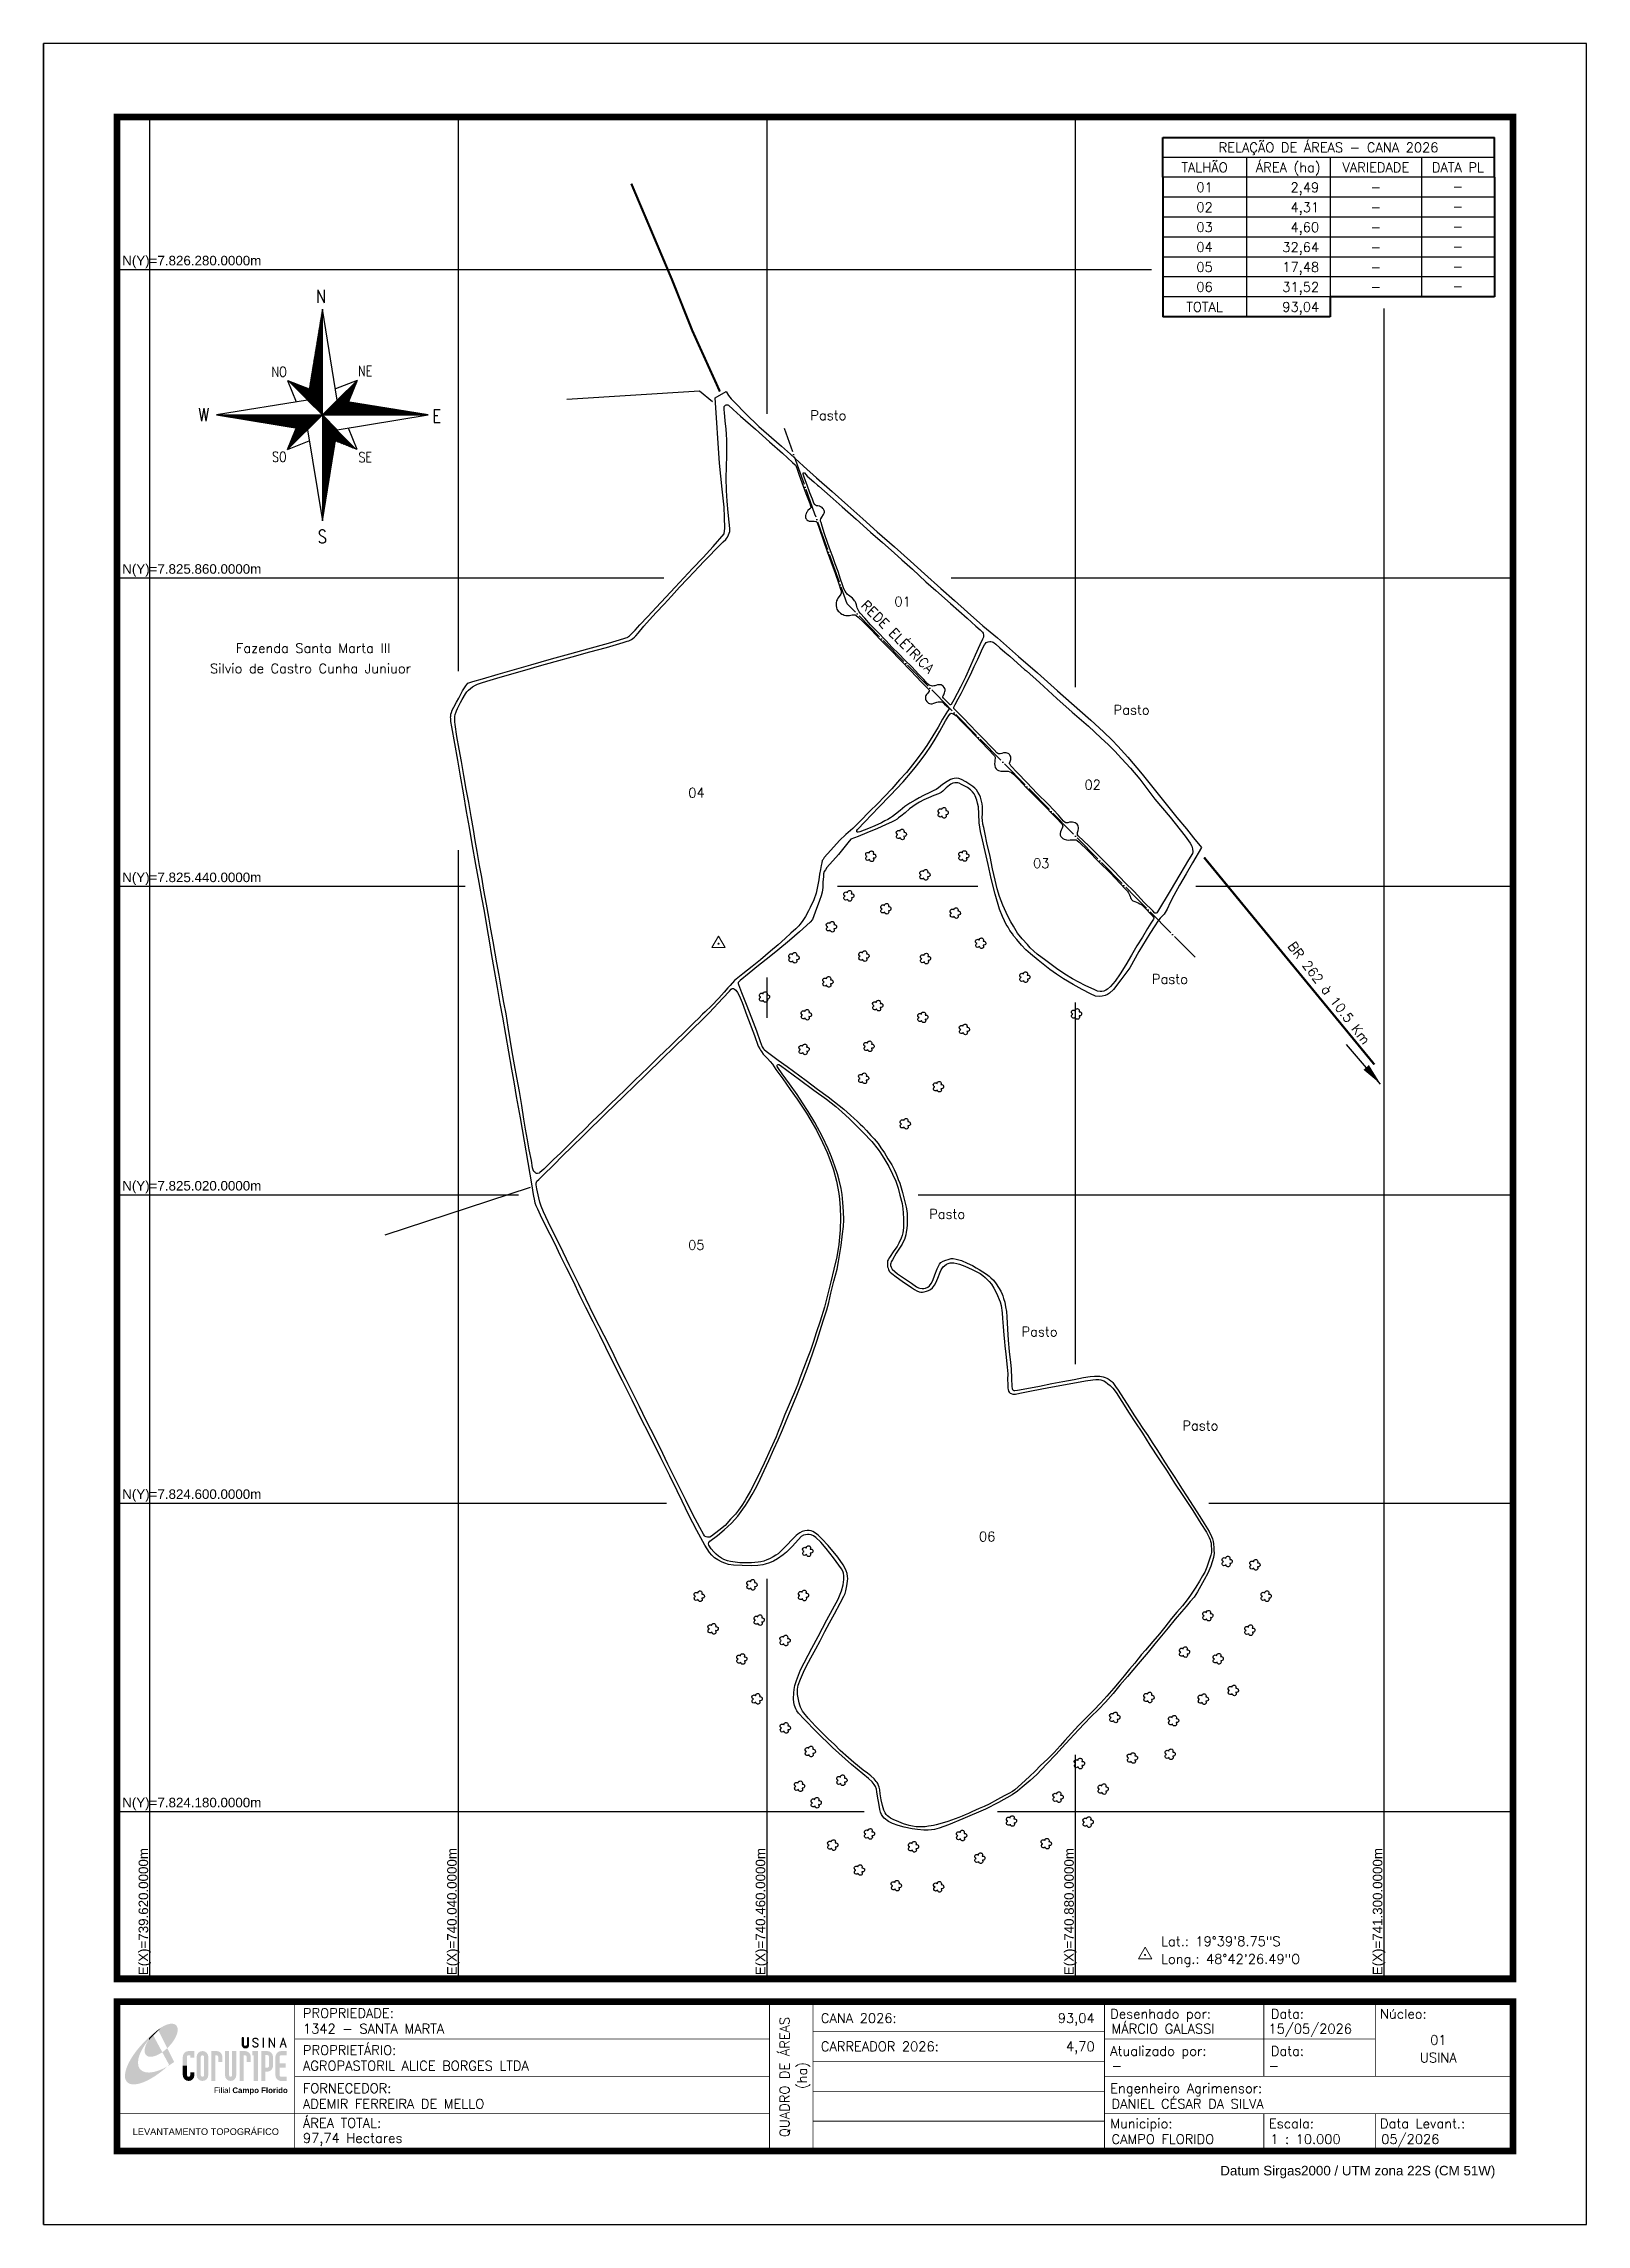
# Model space of a CAD drawing. Extents: x 739475 to 741575, y 7823618 to 7826588.
import ezdxf
from ezdxf.enums import TextEntityAlignment as Align

# ---------------------------------------------------------------- set-up
doc = ezdxf.new("R2010")
doc.units = 0
for name, pattern in [('CONTINUO', [0]), ('LIN0', [0]), ('TAPUME', [47, 40, -3.5, 0, -3.5])]:
    doc.linetypes.add(name, pattern=pattern)
for name, color, linetype in [('0114001342', 1, 'Continuous'), ('_SIMBOLO ARVORE', 118, 'Continuous'), ('ESTRADA', 1, 'Continuous'), ('MALHA', 8, 'Continuous'), ('MARGEM', 5, 'Continuous'), ('QUADRO_DE_AREAS_CANA_2023', 7, 'Continuous'), ('SETA_NORTE', 3, 'Continuous'), ('TEXTO', 7, 'Continuous'), ('TEXTO CONFRONTANTES', 7, 'Continuous')]:
    doc.layers.add(name, color=color, linetype=linetype)
for name, color, linetype, lineweight in [('0114001342001', 5, 'Continuous', 25), ('0114001342002', 5, 'Continuous', 25), ('0114001342003', 5, 'Continuous', 25), ('0114001342004', 5, 'Continuous', 25), ('0114001342005', 5, 'Continuous', 25), ('0114001342006', 5, 'Continuous', 25), ('REDE_DE_LUZ', 6, 'Continuous', 25), ('TEXTO_DIVERSOS', 7, 'Continuous', 5)]:
    doc.layers.add(name, color=color, linetype=linetype, lineweight=lineweight)
doc.styles.add('ARIAL', font='arial.ttf')
doc.styles.add('marcelo', font='arial.ttf')
doc.styles.add('ROMANS', font='romans')
doc.styles.add('Simplex', font='simplex.shx')
doc.styles.get("Standard").update_dxf_attribs({"font": 'arial.ttf'})
doc.dimstyles.new('ISO-25', dxfattribs={"dimtxt": 2.5, "dimasz": 2.5, "dimexe": 1.25, "dimexo": 0.625, "dimtad": 1, "dimtxsty": 'Standard', "dimcen": 2.5, "dimadec": 0, "dimazin": 0, "dimtfac": 1, "dimtmove": 0, "dimatfit": 3, "dimfxl": 1, "dimarcsym": 0})

msp = doc.modelspace()

# ---------------------------------------------------------------- texts
at = {"layer": 'MALHA'}
for s, p in [('N(Y)=7.826.280.0000m', (739771.6, 7826292.2)), ('N(Y)=7.825.860.0000m', (739771.6, 7825872.2)), ('N(Y)=7.825.440.0000m', (739771.6, 7825452.2)), ('N(Y)=7.825.020.0000m', (739771.6, 7825032.2)), ('N(Y)=7.824.600.0000m', (739771.6, 7824612.2)), ('N(Y)=7.824.180.0000m', (739771.6, 7824192.2))]:
    msp.add_text(s, height=13, dxfattribs=at).set_placement(p, align=Align.MIDDLE_RIGHT)
for s, p in [('E(X)=739.620.0000m', (739611.1, 7824130.2)), ('E(X)=740.040.0000m', (740031.1, 7824130.2)), ('E(X)=740.460.0000m', (740451.1, 7824130.2)), ('E(X)=740.880.0000m', (740871.1, 7824130.2)), ('E(X)=741.300.0000m', (741291.1, 7824130.2))]:
    msp.add_text(s, height=13, rotation=90, dxfattribs=at).set_placement(p, align=Align.MIDDLE_RIGHT)
at = {"layer": 'MARGEM', "color": 7, "linetype": 'Continuous', "lineweight": 9}
for s, style, p in [('PROPRIEDADE:', 'Simplex', (739828.3, 7823911.9)), ('Desenhado por:', 'Simplex', (740927.2, 7823910.9)), ('Data:', 'Simplex', (741145.9, 7823910.9)), ('Núcleo:', 'Simplex', (741294.4, 7823910.9)), ('PROPRIETÁRIO:', 'Simplex', (739828.3, 7823861.5)), ('Atualizado por:', 'Simplex', (740927.2, 7823860.3)), ('Data:', 'Simplex', (741145.9, 7823860.3)), ('FORNECEDOR:', 'Simplex', (739828.3, 7823809.6)), ('Engenheiro Agrimensor:', 'Simplex', (740927.2, 7823809.6)), ('ÁREA TOTAL:', 'Simplex', (739828.3, 7823762.3)), ('Municipio:', 'Simplex', (740927.2, 7823761.5)), ('Escala:', 'Simplex', (741143.3, 7823761.5)), ('Data Levant.:', 'Simplex', (741294.4, 7823761.5)), ('Datum Sirgas2000 / UTM zona 22S (CM 51W)', 'marcelo', (741077, 7823697.4))]:
    msp.add_text(s, height=13, dxfattribs=dict(at, style=style)).set_placement(p, align=Align.TOP_LEFT)
at = {"layer": 'MARGEM', "color": 7, "linetype": 'Continuous', "style": 'Simplex'}
for s, p in [('CANA 2026:', (740533.3, 7823905.1)), ('1342 - SANTA MARTA', (739828.3, 7823890.7)), ('MÁRCIO GALASSI', (740928.9, 7823890.7)), ('15/05/2026', (741142.6, 7823890.6)), ('CARREADOR 2026:', (740533.3, 7823866.6)), ('AGROPASTORIL ALICE BORGES LTDA', (739828.3, 7823840.3)), ('-', (740928.9, 7823840.3)), ('-', (741142.6, 7823840.3)), ('ADEMIR FERREIRA DE MELLO', (739828.3, 7823788.4)), ('DANIEL CÉSAR DA SILVA', (740928.9, 7823788.4)), ('97,74 Hectares', (739828.3, 7823741.8)), ('CAMPO FLORIDO', (740928.9, 7823740.3)), ('1 : 10.000', (741145, 7823740.3)), ('05/2026', (741296.1, 7823740.3))]:
    msp.add_text(s, height=13, dxfattribs=at).set_placement(p, align=Align.TOP_LEFT)
for s, p in [('93,04', (740906, 7823905.1)), ('4,70', (740906, 7823866.6))]:
    msp.add_text(s, height=13, dxfattribs=at).set_placement(p, align=Align.TOP_RIGHT)
for s, p in [('QUADRO DE ÁREAS', (740484, 7823818.4)), ('(ha)', (740507.7, 7823820.4))]:
    msp.add_text(s, height=13, rotation=90, dxfattribs=at).set_placement(p, align=Align.MIDDLE_CENTER)
for s, p in [('01', (741373.8, 7823868.8)), ('USINA', (741373.8, 7823844.8))]:
    msp.add_text(s, height=13, dxfattribs=at).set_placement(p, align=Align.MIDDLE_CENTER)
at = {"layer": 'MARGEM', "color": 7, "linetype": 'ByBlock'}
msp.add_text('LEVANTAMENTO TOPOGRÁFICO', height=9, dxfattribs=at).set_placement((739696.1, 7823744), align=Align.MIDDLE_CENTER)
at = {"layer": 'QUADRO_DE_AREAS_CANA_2023', "linetype": 'Continuous', "style": 'Simplex'}
for s, p in [('RELAÇÃO DE ÁREAS - CANA 2026', (741224.4, 7826446.3)), ('TALHÃO', (741055.6, 7826419.1)), ('ÁREA (ha)', (741169.5, 7826419.1)), ('VARIEDADE', (741288.7, 7826419.1)), ('DATA PL', (741400.5, 7826419.1)), ('01', (741055.6, 7826392)), ('02', (741055.6, 7826364.8)), ('-', (741288.7, 7826392)), ('-', (741400.5, 7826392.9)), ('03', (741055.6, 7826337.7)), ('-', (741288.7, 7826364.8)), ('-', (741288.7, 7826337.7)), ('-', (741400.5, 7826365.7)), ('-', (741400.5, 7826338.6)), ('04', (741055.6, 7826310.6)), ('-', (741288.7, 7826310.6)), ('-', (741400.5, 7826311.4)), ('05', (741055.6, 7826283.4)), ('-', (741288.7, 7826283.4)), ('-', (741400.5, 7826284.3)), ('06', (741055.6, 7826256.3)), ('-', (741288.7, 7826256.3)), ('-', (741400.5, 7826257.2)), ('TOTAL', (741055.6, 7826229.1))]:
    msp.add_text(s, height=13, dxfattribs=at).set_placement(p, align=Align.MIDDLE_CENTER)
for s, p in [('2,49', (741211.6, 7826385.4)), ('4,31', (741211.6, 7826358.3)), ('4,60', (741211.6, 7826331.1)), ('32,64', (741211.6, 7826304)), ('17,48', (741211.6, 7826276.9)), ('31,52', (741211.6, 7826249.7)), ('93,04', (741211.6, 7826222.6))]:
    msp.add_text(s, height=13, dxfattribs=at).set_placement(p, align=Align.RIGHT)
at = {"layer": 'TEXTO', "linetype": 'Continuous', "style": 'Simplex'}
for s, p in [('01', (740633.4, 7825821.3, -639.6)), ('04', (740352.9, 7825561, -639.6)), ('02', (740892.2, 7825571.9, -639.6)), ('03', (740822.2, 7825464.9, -639.6)), ('05', (740352.6, 7824945, -639.6)), ('06', (740748.5, 7824547.9, -639.6))]:
    msp.add_text(s, height=13, dxfattribs=at).set_placement(p)
at = {"layer": 'TEXTO', "linetype": 'ByBlock', "style": 'Simplex'}
for s, p in [('Lat.: 19°39\'8.75"S', (740996.4, 7823996.7, 656.8)), ('Long.: 48°42\'26.49"O', (740996.4, 7823972.6, 656.8))]:
    msp.add_text(s, height=13, dxfattribs=at).set_placement(p)
at = {"layer": 'TEXTO CONFRONTANTES', "linetype": 'Continuous', "style": 'Simplex'}
for s, p in [('Silvio de Castro Cunha Juniuor', (739701.8, 7825730.2, -639.6)), ('Fazenda Santa Marta III', (739737.2, 7825757.8, -639.6))]:
    msp.add_text(s, height=13, dxfattribs=at).set_placement(p)
at = {"layer": 'TEXTO_DIVERSOS', "linetype": 'Continuous', "style": 'Simplex'}
for p in [(740519, 7826075, -639.6), (740931.8, 7825673.8, -639.6), (740984, 7825307.2, -639.6), (740680.7, 7824987.2, -639.6), (740806.5, 7824827, -639.6), (741025.4, 7824699.1, -639.6)]:
    msp.add_text('Pasto', height=13, dxfattribs=at).set_placement(p)
for s, rotation, p in [('REDE ELÉTRICA', 315.0174, (740587, 7825821.6)), ('BR 262 à 10.5 Km', 307.5681, (741168, 7825358.4))]:
    msp.add_text(s, height=13, rotation=rotation, dxfattribs=at).set_placement(p)

# ---------------------------------------------------------------- blocks, each defined once
blk = doc.blocks.new('A$C309442C0')
at = {"layer": 'SETA_NORTE', "linetype": 'Continuous'}
h = blk.add_hatch(dxfattribs=at)
h.set_pattern_fill('ANSI31', color=256, scale=0.1375, angle=-90, style=0)
h.set_pattern_definition([(315, (-215853.3434, 13873.16845), (0.3086963042, 0.3086963042), [])])
h.paths.add_polyline_path([(73.5, 97.4), (74.7, 104.9), (60, 110.8)])
h = blk.add_hatch(dxfattribs=at)
h.set_pattern_fill('ANSI31', color=256, scale=0.1375, angle=180, style=0)
h.set_pattern_definition([(225, (13869.59828, 216024.21475), (0.3086963042, -0.3086963042), [])])
h.paths.add_polyline_path([(93.8, 97.4), (101.4, 96.2), (107.3, 110.8)])
h = blk.add_hatch(dxfattribs=at)
h.set_pattern_fill('ANSI31', color=256, scale=0.1375, style=0)
h.set_pattern_definition([(45, (-13702.2971, -215849.77324), (-0.3086963042, 0.3086963042), [])])
h.paths.add_polyline_path([(73.5, 77), (65.9, 78.3), (60, 63.6)])
h = blk.add_hatch(dxfattribs=at)
h.set_pattern_fill('ANSI31', color=256, scale=0.1375, angle=90, style=0)
h.set_pattern_definition([(135, (216020.6446, -13698.72693), (-0.3086963042, -0.3086963042), [])])
h.paths.add_polyline_path([(93.8, 77), (92.6, 69.5), (107.3, 63.6)])
for p, q in [((81.6, 146.8), (83.7, 148.9)), ((81.7, 147.6), (83.7, 149.5)), ((81.8, 148.3), (83.7, 150.1)), ((82, 149.1), (83.7, 150.8)), ((82.1, 149.9), (83.7, 151.4)), ((82.2, 150.6), (83.7, 152.1)), ((82.3, 151.4), (83.7, 152.7)), ((82.5, 152.2), (83.7, 153.3)), ((82.6, 152.9), (83.7, 154)), ((82.7, 153.7), (83.7, 154.6)), ((82.9, 154.4), (83.7, 155.2)), ((83, 155.2), (83.7, 155.9)), ((83.1, 156), (83.7, 156.5)), ((83.2, 156.7), (83.7, 157.2)), ((83.4, 157.5), (83.7, 157.8)), ((83.5, 158.3), (83.7, 158.4)), ((83.6, 159), (83.7, 159.1)), ((78.7, 129.3), (83.7, 134.2)), ((78.8, 130), (83.7, 134.9)), ((79, 130.8), (83.7, 135.5)), ((79.1, 131.6), (83.7, 136.1)), ((79.2, 132.3), (83.7, 136.8)), ((79.3, 133.1), (83.7, 137.4)), ((79.5, 133.8), (83.7, 138)), ((79.6, 134.6), (83.7, 138.7)), ((79.7, 135.4), (83.7, 139.3)), ((79.8, 136.1), (83.7, 140)), ((80, 136.9), (83.7, 140.6)), ((80.1, 137.7), (83.7, 141.2)), ((80.2, 138.4), (83.7, 141.9)), ((80.3, 139.2), (83.7, 142.5)), ((80.5, 139.9), (83.7, 143.1)), ((80.6, 140.7), (83.7, 143.8)), ((80.7, 141.5), (83.7, 144.4)), ((80.8, 142.2), (83.7, 145)), ((81, 143), (83.7, 145.7)), ((81.1, 143.8), (83.7, 146.3)), ((81.2, 144.5), (83.7, 147)), ((81.3, 145.3), (83.7, 147.6)), ((81.5, 146.1), (83.7, 148.2)), ((75.7, 111), (83.7, 118.9)), ((75.8, 111.7), (83.7, 119.6)), ((75.9, 112.5), (83.7, 120.2)), ((76.1, 113.3), (83.7, 120.8)), ((76.2, 114), (83.7, 121.5)), ((76.3, 114.8), (83.7, 122.1)), ((76.4, 115.5), (83.7, 122.8)), ((76.6, 116.3), (83.7, 123.4)), ((76.7, 117.1), (83.7, 124)), ((76.8, 117.8), (83.7, 124.7)), ((76.9, 118.6), (83.7, 125.3)), ((77.1, 119.4), (83.7, 125.9)), ((77.2, 120.1), (83.7, 126.6)), ((77.3, 120.9), (83.7, 127.2)), ((77.4, 121.6), (83.7, 127.8)), ((77.6, 122.4), (83.7, 128.5)), ((77.7, 123.2), (83.7, 129.1)), ((77.8, 123.9), (83.7, 129.8)), ((78, 124.7), (83.7, 130.4)), ((78.1, 125.5), (83.7, 131)), ((78.2, 126.2), (83.7, 131.7)), ((78.3, 127), (83.7, 132.3)), ((78.5, 127.7), (83.7, 132.9)), ((78.6, 128.5), (83.7, 133.6)), ((60, 110.8), (74.7, 104.9)), ((60, 110.8), (65.9, 96.2)), ((73.5, 97.3), (83.7, 107.5)), ((73.6, 98), (83.7, 108.1)), ((73.7, 98.8), (83.7, 108.7)), ((73.8, 99.5), (83.7, 109.4)), ((73.8, 97), (83.7, 106.8)), ((73.9, 100.3), (83.7, 110)), ((74.1, 101.1), (83.7, 110.6)), ((74.2, 101.8), (83.7, 111.3)), ((74.2, 96.7), (83.7, 106.2)), ((74.3, 102.6), (83.7, 111.9)), ((74.4, 103.3), (83.7, 112.6)), ((74.5, 96.4), (83.7, 105.6)), ((74.6, 104.1), (83.7, 113.2)), ((74.7, 104.9), (83.7, 113.8)), ((74.8, 105.6), (83.7, 114.5)), ((74.8, 96.1), (83.7, 104.9)), ((74.9, 106.4), (83.7, 115.1)), ((75.1, 107.2), (83.7, 115.7)), ((75.1, 95.7), (83.7, 104.3)), ((75.2, 107.9), (83.7, 116.4)), ((75.3, 108.7), (83.7, 117)), ((75.4, 109.4), (83.7, 117.7)), ((75.6, 110.2), (83.7, 118.3)), ((107.3, 110.8), (92.6, 104.9)), ((107.3, 110.8), (101.4, 96.2)), ((75.4, 95.4), (83.7, 103.6)), ((75.8, 95.1), (83.7, 103)), ((76.1, 94.8), (83.7, 102.4)), ((76.4, 94.5), (83.7, 101.7)), ((76.7, 94.2), (83.7, 101.1)), ((77, 93.8), (83.7, 100.5)), ((77.4, 93.5), (83.7, 99.8)), ((77.7, 93.2), (83.7, 99.2)), ((78, 92.9), (83.7, 98.5)), ((78.3, 92.6), (83.7, 97.9)), ((78.6, 92.2), (83.7, 97.3)), ((78.9, 91.9), (83.7, 96.6)), ((79.3, 91.6), (83.7, 96)), ((79.6, 91.3), (83.7, 95.4)), ((79.9, 91), (83.7, 94.7)), ((80.2, 90.7), (83.7, 94.1)), ((80.5, 90.3), (83.7, 93.4)), ((80.9, 90), (83.7, 92.8)), ((81.2, 89.7), (83.7, 92.2)), ((81.5, 89.4), (83.7, 91.5)), ((81.8, 89.1), (83.7, 90.9)), ((82.1, 88.7), (83.7, 90.3)), ((82.4, 88.4), (83.7, 89.6)), ((83.8, 87.2), (94, 97.4)), ((84.4, 87.2), (94.5, 97.3)), ((85.1, 87.2), (95.1, 97.2)), ((85.7, 87.2), (95.6, 97.1)), ((86.3, 87.2), (96.2, 97)), ((87, 87.2), (96.7, 96.9)), ((87.6, 87.2), (97.2, 96.9)), ((88.3, 87.2), (97.8, 96.8)), ((88.9, 87.2), (98.3, 96.7)), ((89.5, 87.2), (98.9, 96.6)), ((90.2, 87.2), (99.4, 96.5)), ((90.8, 87.2), (100, 96.4)), ((91.4, 87.2), (100.5, 96.3)), ((92.1, 87.2), (101.1, 96.2)), ((92.7, 87.2), (101.6, 96.1)), ((93.4, 87.2), (102.2, 96)), ((94, 87.2), (102.7, 96)), ((94.6, 87.2), (103.3, 95.9)), ((95.3, 87.2), (103.8, 95.8)), ((95.9, 87.2), (104.4, 95.7)), ((96.5, 87.2), (104.9, 95.6)), ((97.2, 87.2), (105.5, 95.5)), ((97.8, 87.2), (106, 95.4)), ((98.4, 87.2), (106.5, 95.3)), ((99.1, 87.2), (107.1, 95.2)), ((99.7, 87.2), (107.6, 95.1)), ((100.4, 87.2), (108.2, 95.1)), ((101, 87.2), (108.7, 95)), ((101.6, 87.2), (109.3, 94.9)), ((102.3, 87.2), (109.8, 94.8)), ((102.9, 87.2), (110.4, 94.7)), ((103.5, 87.2), (110.9, 94.6)), ((104.2, 87.2), (111.5, 94.5)), ((104.8, 87.2), (112, 94.4)), ((105.5, 87.2), (112.6, 94.3)), ((106.1, 87.2), (113.1, 94.2)), ((106.7, 87.2), (113.7, 94.1)), ((107.4, 87.2), (114.2, 94.1)), ((108, 87.2), (114.8, 94)), ((108.6, 87.2), (115.3, 93.9)), ((109.3, 87.2), (115.8, 93.8)), ((109.9, 87.2), (116.4, 93.7)), ((110.6, 87.2), (116.9, 93.6)), ((111.2, 87.2), (117.5, 93.5)), ((111.8, 87.2), (118, 93.4)), ((112.5, 87.2), (118.6, 93.3)), ((113.1, 87.2), (119.1, 93.2)), ((113.7, 87.2), (119.7, 93.2)), ((114.4, 87.2), (120.2, 93.1)), ((115, 87.2), (120.8, 93)), ((115.6, 87.2), (121.3, 92.9)), ((116.3, 87.2), (121.9, 92.8)), ((116.9, 87.2), (122.4, 92.7)), ((117.6, 87.2), (123, 92.6)), ((118.2, 87.2), (123.5, 92.5)), ((118.8, 87.2), (124, 92.4)), ((119.5, 87.2), (124.6, 92.3)), ((120.1, 87.2), (125.1, 92.3)), ((120.7, 87.2), (125.7, 92.2)), ((121.4, 87.2), (126.2, 92.1)), ((122, 87.2), (126.8, 92)), ((122.7, 87.2), (127.3, 91.9)), ((123.3, 87.2), (127.9, 91.8)), ((123.9, 87.2), (128.4, 91.7)), ((124.6, 87.2), (129, 91.6)), ((125.2, 87.2), (129.5, 91.5)), ((125.8, 87.2), (130.1, 91.4)), ((126.5, 87.2), (130.6, 91.4)), ((127.1, 87.2), (131.2, 91.3)), ((127.8, 87.2), (131.7, 91.2)), ((128.4, 87.2), (132.3, 91.1)), ((129, 87.2), (132.8, 91)), ((129.7, 87.2), (133.3, 90.9)), ((130.3, 87.2), (133.9, 90.8)), ((130.9, 87.2), (134.4, 90.7)), ((131.6, 87.2), (135, 90.6)), ((132.2, 87.2), (135.5, 90.5)), ((132.8, 87.2), (136.1, 90.5)), ((133.5, 87.2), (136.6, 90.4)), ((134.1, 87.2), (137.2, 90.3)), ((134.8, 87.2), (137.7, 90.2)), ((135.4, 87.2), (138.3, 90.1)), ((136, 87.2), (138.8, 90)), ((136.7, 87.2), (139.4, 89.9)), ((137.3, 87.2), (139.9, 89.8)), ((137.9, 87.2), (140.5, 89.7)), ((138.6, 87.2), (141, 89.6)), ((139.2, 87.2), (141.6, 89.6)), ((139.9, 87.2), (142.1, 89.5)), ((140.5, 87.2), (142.6, 89.4)), ((141.1, 87.2), (143.2, 89.3)), ((141.8, 87.2), (143.7, 89.2)), ((142.4, 87.2), (144.3, 89.1)), ((11.8, 87.2), (11.8, 87.2)), ((12.3, 87.1), (12.4, 87.2)), ((12.9, 87), (13.1, 87.2)), ((13.4, 86.9), (13.7, 87.2)), ((14, 86.8), (14.4, 87.2)), ((14.5, 86.7), (15, 87.2)), ((15.1, 86.6), (15.6, 87.2)), ((15.6, 86.6), (16.3, 87.2)), ((16.2, 86.5), (16.9, 87.2)), ((16.7, 86.4), (17.5, 87.2)), ((17.2, 86.3), (18.2, 87.2)), ((17.8, 86.2), (18.8, 87.2)), ((18.3, 86.1), (19.5, 87.2)), ((18.9, 86), (20.1, 87.2)), ((19.4, 85.9), (20.7, 87.2)), ((20, 85.8), (21.4, 87.2)), ((20.5, 85.7), (22, 87.2)), ((21.1, 85.7), (22.6, 87.2)), ((21.6, 85.6), (23.3, 87.2)), ((22.2, 85.5), (23.9, 87.2)), ((22.7, 85.4), (24.6, 87.2)), ((23.3, 85.3), (25.2, 87.2)), ((23.8, 85.2), (25.8, 87.2)), ((24.4, 85.1), (26.5, 87.2)), ((24.9, 85), (27.1, 87.2)), ((25.5, 84.9), (27.7, 87.2)), ((26, 84.8), (28.4, 87.2)), ((26.5, 84.8), (29, 87.2)), ((27.1, 84.7), (29.6, 87.2)), ((27.6, 84.6), (30.3, 87.2)), ((28.2, 84.5), (30.9, 87.2)), ((28.7, 84.4), (31.6, 87.2)), ((29.3, 84.3), (32.2, 87.2)), ((29.8, 84.2), (32.8, 87.2)), ((30.4, 84.1), (33.5, 87.2)), ((30.9, 84), (34.1, 87.2)), ((31.5, 83.9), (34.7, 87.2)), ((32, 83.9), (35.4, 87.2)), ((32.6, 83.8), (36, 87.2)), ((33.1, 83.7), (36.7, 87.2)), ((33.7, 83.6), (37.3, 87.2)), ((34.2, 83.5), (37.9, 87.2)), ((34.7, 83.4), (38.6, 87.2)), ((35.3, 83.3), (39.2, 87.2)), ((35.8, 83.2), (39.8, 87.2)), ((36.4, 83.1), (40.5, 87.2)), ((36.9, 83), (41.1, 87.2)), ((37.5, 83), (41.8, 87.2)), ((38, 82.9), (42.4, 87.2)), ((38.6, 82.8), (43, 87.2)), ((39.1, 82.7), (43.7, 87.2)), ((39.7, 82.6), (44.3, 87.2)), ((40.2, 82.5), (44.9, 87.2)), ((40.8, 82.4), (45.6, 87.2)), ((41.3, 82.3), (46.2, 87.2)), ((41.9, 82.2), (46.8, 87.2)), ((42.4, 82.1), (47.5, 87.2)), ((43, 82.1), (48.1, 87.2)), ((43.5, 82), (48.8, 87.2)), ((44, 81.9), (49.4, 87.2)), ((44.6, 81.8), (50, 87.2)), ((45.1, 81.7), (50.7, 87.2)), ((45.7, 81.6), (51.3, 87.2)), ((46.2, 81.5), (51.9, 87.2)), ((46.8, 81.4), (52.6, 87.2)), ((47.3, 81.3), (53.2, 87.2)), ((47.9, 81.2), (53.9, 87.2)), ((48.4, 81.2), (54.5, 87.2)), ((49, 81.1), (55.1, 87.2)), ((49.5, 81), (55.8, 87.2)), ((50.1, 80.9), (56.4, 87.2)), ((50.6, 80.8), (57, 87.2)), ((51.2, 80.7), (57.7, 87.2)), ((51.7, 80.6), (58.3, 87.2)), ((52.3, 80.5), (59, 87.2)), ((52.8, 80.4), (59.6, 87.2)), ((53.3, 80.3), (60.2, 87.2)), ((53.9, 80.3), (60.9, 87.2)), ((54.4, 80.2), (61.5, 87.2)), ((55, 80.1), (62.1, 87.2)), ((55.5, 80), (62.8, 87.2)), ((56.1, 79.9), (63.4, 87.2)), ((56.6, 79.8), (64, 87.2)), ((57.2, 79.7), (64.7, 87.2)), ((57.7, 79.6), (65.3, 87.2)), ((58.3, 79.5), (66, 87.2)), ((58.8, 79.4), (66.6, 87.2)), ((59.4, 79.4), (67.2, 87.2)), ((59.9, 79.3), (67.9, 87.2)), ((83.7, 87.2), (60, 63.6)), ((60, 63.6), (65.9, 78.3)), ((60.5, 79.2), (68.5, 87.2)), ((61, 79.1), (69.1, 87.2)), ((61.5, 79), (69.8, 87.2)), ((62.1, 78.9), (70.4, 87.2)), ((62.6, 78.8), (71.1, 87.2)), ((63.2, 78.7), (71.7, 87.2)), ((63.7, 78.6), (72.3, 87.2)), ((64.3, 78.5), (73, 87.2)), ((64.8, 78.4), (73.6, 87.2)), ((65.4, 78.4), (74.2, 87.2)), ((65.9, 78.3), (74.9, 87.2)), ((66.5, 78.2), (75.5, 87.2)), ((67, 78.1), (76.2, 87.2)), ((67.6, 78), (76.8, 87.2)), ((68.1, 77.9), (77.4, 87.2)), ((68.7, 77.8), (78.1, 87.2)), ((69.2, 77.7), (78.7, 87.2)), ((69.8, 77.6), (79.3, 87.2)), ((70.3, 77.5), (80, 87.2)), ((70.8, 77.5), (80.6, 87.2)), ((71.4, 77.4), (81.2, 87.2)), ((71.9, 77.3), (81.9, 87.2)), ((72.5, 77.2), (82.5, 87.2)), ((73, 77.1), (83.2, 87.2)), ((82.8, 88.1), (83.7, 89)), ((83.1, 87.8), (83.7, 88.4)), ((83.4, 87.5), (83.7, 87.7)), ((83.7, 87.1), (83.7, 87.1)), ((83.7, 86.4), (84, 86.8)), ((83.7, 85.8), (84.4, 86.5)), ((83.7, 85.2), (84.7, 86.2)), ((83.7, 84.5), (85, 85.9)), ((83.7, 83.9), (85.3, 85.6)), ((83.7, 83.3), (85.6, 85.2)), ((83.7, 82.6), (86, 84.9)), ((83.7, 82), (86.3, 84.6)), ((83.7, 81.3), (86.6, 84.3)), ((83.7, 80.7), (86.9, 84)), ((83.7, 80.1), (87.2, 83.6)), ((83.7, 79.4), (87.5, 83.3)), ((83.7, 78.8), (87.9, 83)), ((83.7, 78.2), (88.2, 82.7)), ((83.7, 77.5), (88.5, 82.4)), ((83.7, 76.9), (88.8, 82.1)), ((83.7, 76.2), (89.1, 81.7)), ((83.7, 75.6), (89.5, 81.4)), ((83.7, 75), (89.8, 81.1)), ((83.7, 74.3), (90.1, 80.8)), ((83.7, 73.7), (90.4, 80.5)), ((83.7, 73.1), (90.7, 80.1)), ((83.7, 72.4), (91, 79.8)), ((83.7, 71.8), (91.4, 79.5)), ((83.7, 71.2), (91.7, 79.2)), ((83.7, 70.5), (92, 78.9)), ((83.7, 69.9), (92.3, 78.5)), ((83.7, 69.2), (92.6, 78.2)), ((83.7, 68.6), (93, 77.9)), ((83.7, 68), (93.3, 77.6)), ((83.7, 67.3), (93.6, 77.3)), ((83.7, 66.7), (93.8, 76.9)), ((83.7, 66.1), (93.7, 76.1)), ((83.7, 65.4), (93.6, 75.3)), ((83.7, 64.8), (93.4, 74.6)), ((107.3, 63.6), (101.4, 78.3)), ((143, 87.2), (144.8, 89)), ((143.7, 87.2), (145.4, 88.9)), ((144.3, 87.2), (145.9, 88.8)), ((144.9, 87.2), (146.5, 88.7)), ((145.6, 87.2), (147, 88.7)), ((146.2, 87.2), (147.6, 88.6)), ((146.9, 87.2), (148.1, 88.5)), ((147.5, 87.2), (148.7, 88.4)), ((148.1, 87.2), (149.2, 88.3)), ((148.8, 87.2), (149.8, 88.2)), ((149.4, 87.2), (150.3, 88.1)), ((150, 87.2), (150.8, 88)), ((150.7, 87.2), (151.4, 87.9)), ((151.3, 87.2), (151.9, 87.8)), ((152, 87.2), (152.5, 87.8)), ((152.6, 87.2), (153, 87.7)), ((153.2, 87.2), (153.6, 87.6)), ((153.9, 87.2), (154.1, 87.5)), ((154.5, 87.2), (154.7, 87.4)), ((155.1, 87.2), (155.2, 87.3)), ((60, 63.6), (74.7, 69.5)), ((83.7, 64.1), (93.3, 73.8)), ((83.7, 63.5), (93.2, 73)), ((83.7, 62.9), (93.1, 72.3)), ((83.7, 62.2), (92.9, 71.5)), ((83.7, 61.6), (92.8, 70.8)), ((83.7, 61), (92.7, 70)), ((83.7, 60.3), (92.6, 69.2)), ((83.7, 59.7), (92.4, 68.5)), ((83.7, 59), (92.3, 67.7)), ((83.7, 58.4), (92.2, 66.9)), ((83.7, 57.8), (92.1, 66.2)), ((83.7, 57.1), (91.9, 65.4)), ((83.7, 56.5), (91.8, 64.7)), ((83.7, 55.9), (91.7, 63.9)), ((83.7, 55.2), (91.6, 63.1)), ((83.7, 54.6), (91.4, 62.4)), ((83.7, 54), (91.3, 61.6)), ((83.7, 53.3), (91.2, 60.8)), ((83.7, 52.7), (91.1, 60.1)), ((107.3, 63.6), (92.6, 69.5)), ((83.7, 52), (90.9, 59.3)), ((83.7, 51.4), (90.8, 58.6)), ((83.7, 50.8), (90.7, 57.8)), ((83.7, 50.1), (90.5, 57)), ((83.7, 49.5), (90.4, 56.3)), ((83.7, 48.9), (90.3, 55.5)), ((83.7, 48.2), (90.2, 54.7)), ((83.7, 47.6), (90, 54)), ((83.7, 46.9), (89.9, 53.2)), ((83.7, 46.3), (89.8, 52.5)), ((83.7, 45.7), (89.7, 51.7)), ((83.7, 45), (89.5, 50.9)), ((83.7, 44.4), (89.4, 50.2)), ((83.7, 43.8), (89.3, 49.4)), ((83.7, 43.1), (89.2, 48.6)), ((83.7, 42.5), (89, 47.9)), ((83.7, 41.8), (88.9, 47.1)), ((83.7, 41.2), (88.8, 46.3)), ((83.7, 40.6), (88.7, 45.6)), ((83.7, 39.9), (88.5, 44.8)), ((83.7, 39.3), (88.4, 44.1)), ((83.7, 38.7), (88.3, 43.3)), ((83.7, 38), (88.2, 42.5)), ((83.7, 37.4), (88, 41.8)), ((83.7, 36.8), (87.9, 41)), ((83.7, 36.1), (87.8, 40.2)), ((83.7, 35.5), (87.7, 39.5)), ((83.7, 34.8), (87.5, 38.7)), ((83.7, 34.2), (87.4, 38)), ((83.7, 33.6), (87.3, 37.2)), ((83.7, 32.9), (87.2, 36.4)), ((83.7, 32.3), (87, 35.7)), ((83.7, 31.7), (86.9, 34.9)), ((83.7, 31), (86.8, 34.1)), ((83.7, 30.4), (86.7, 33.4)), ((83.7, 29.7), (86.5, 32.6)), ((83.7, 29.1), (86.4, 31.9)), ((83.7, 28.5), (86.3, 31.1)), ((83.7, 27.8), (86.2, 30.3)), ((83.7, 27.2), (86, 29.6)), ((83.7, 26.6), (85.9, 28.8)), ((83.7, 25.9), (85.8, 28)), ((83.7, 25.3), (85.6, 27.3)), ((83.7, 24.6), (85.5, 26.5)), ((83.7, 24), (85.4, 25.8)), ((83.7, 23.4), (85.3, 25)), ((83.7, 22.7), (85.1, 24.2)), ((83.7, 22.1), (85, 23.5)), ((83.7, 21.5), (84.9, 22.7)), ((83.7, 20.8), (84.8, 21.9)), ((83.7, 20.2), (84.6, 21.2)), ((83.7, 19.6), (84.5, 20.4)), ((83.7, 18.9), (84.4, 19.7)), ((83.7, 18.3), (84.3, 18.9)), ((83.7, 17.6), (84.1, 18.1)), ((83.7, 17), (84, 17.4)), ((83.7, 16.4), (83.9, 16.6)), ((83.7, 15.7), (83.8, 15.8))]:
    blk.add_line(p, q, dxfattribs=at)
blk.add_lwpolyline([(93.8, 77), (155.7, 87.2), (93.8, 97.4), (83.7, 159.3), (73.5, 97.4), (11.6, 87.2), (73.5, 77), (83.7, 15.1)], close=True, dxfattribs=at)
for points in [[(83.7, 87.2), (83.7, 159.3)], [(83.7, 87.2), (73.5, 97.4)], [(83.7, 87.2), (93.8, 97.4)], [(11.6, 87.2), (155.7, 87.2)], [(83.7, 87.2), (73.5, 77)], [(83.7, 87.2), (93.8, 77)], [(83.7, 87.2), (83.7, 15.1)]]:
    blk.add_lwpolyline(points, dxfattribs=at)
at = {"layer": 'SETA_NORTE', "color": 7, "lineweight": 30, "style": 'ROMANS', "width": 0.8}
for s, height, p in [('N ', 8.94, (79.5, 163.6)), ('NO', 6.88, (49.1, 113.2)), ('NE', 6.87, (108, 113.7)), ('W', 8.94, (-0.7, 82.9)), ('E', 8.94, (158.6, 82.1)), ('SO', 6.88, (49.5, 55.3)), ('SE', 6.87, (108.3, 55)), ('S', 8.94, (80.6, 0))]:
    blk.add_text(s, height=height, dxfattribs=at).set_placement(p)
blk = doc.blocks.new('A$C78F83FB3')
at = {"layer": 'MARGEM'}
h = blk.add_hatch(color=20, dxfattribs=at)
edge = h.paths.add_edge_path()
edge.add_ellipse((19.49, 23.77), major_axis=(-6.68, -6.67), ratio=0.469426, start_angle=292.73277, end_angle=601.25787)
edge.add_ellipse((22.83, 22.05), major_axis=(12.64, 11.29), ratio=0.457614, start_angle=79.90686, end_angle=107.91393)
edge = h.paths.add_edge_path()
edge.add_ellipse((18.28, 18.7), major_axis=(13.95, 13.59), ratio=0.386848, start_angle=63.96117, end_angle=264.59932)
edge.add_ellipse((22.83, 22.05), major_axis=(12.64, 11.29), ratio=0.457614, start_angle=107.91393, end_angle=245.11815, ccw=False)
edge.add_ellipse((19.49, 23.77), major_axis=(-6.68, -6.67), ratio=0.469426, start_angle=241.25787, end_angle=292.73277, ccw=False)
for color, points in [(20, [(15.46, 26.12), (14.17, 24.81), (14.06, 24.24), (14.39, 23.97), (14.67, 24.54), (19.47, 29.32), (18.48, 28.66), (17.31, 27.78)]), (7, [(58.42, 24.9), (57.9, 24.9), (57.9, 21.73, -0.414214), (57.15, 20.98), (56.84, 20.98, -0.414214), (56.09, 21.73), (56.09, 24.9), (55.57, 24.9), (55.57, 21.73, 0.414214), (56.84, 20.46), (57.15, 20.46, 0.414214), (58.42, 21.73)]), (7, [(61.7, 24.9), (61.23, 24.9, 0.396318), (60.04, 23.78), (60.04, 23.72, 0.151912), (60.39, 22.97), (60.46, 22.92), (62.18, 22), (62.85, 21.83, 0.12407), (62.51, 22.42), (60.75, 23.36, -0.13192), (60.56, 23.77, -0.385578), (61.23, 24.37), (61.7, 24.37, -0.414214), (62.37, 23.7), (62.89, 23.7, 0.414214)]), (7, [(62.37, 23.7), (62.89, 23.7, 0.414214), (61.7, 24.9), (61.23, 24.9, 0.396318), (60.04, 23.78), (60.04, 23.72, 0.151912), (60.39, 22.97), (60.46, 22.92), (62.18, 22), (62.18, 22, -0.131921), (62.37, 21.59, -0.385578), (61.7, 20.98), (61.23, 20.98, -0.414214), (60.56, 21.65), (60.04, 21.65, 0.414214), (61.23, 20.46), (61.7, 20.46, 0.402546), (62.89, 21.61, 0.165292), (62.51, 22.42), (60.75, 23.36, -0.13192), (60.56, 23.77, -0.385578), (61.23, 24.37), (61.7, 24.37, -0.414214)]), (7, [(30.97, 12.46), (29.13, 12.46), (29.13, 8.21, 1), (34.29, 8.21), (34.29, 9.41), (32.45, 9.41), (32.45, 8.21, -1), (30.97, 8.21)])]:
    blk.add_hatch(color=color, dxfattribs=at).paths.add_polyline_path(points)
h = blk.add_hatch(color=7, dxfattribs=at)
h.paths.add_polyline_path([(65.24, 24.9), (64.72, 24.9), (64.72, 20.46), (65.24, 20.46)])
h.paths.add_polyline_path([(67.38, 20.46), (67.9, 20.46), (67.9, 23.74), (69.74, 20.46), (70.23, 20.46), (70.23, 24.9), (69.71, 24.9), (69.71, 21.58), (67.85, 24.9), (67.38, 24.9)])
h.paths.add_polyline_path([(72.17, 20.46), (72.72, 20.46), (73.14, 21.73), (74.49, 21.73), (74.9, 20.46), (75.45, 20.46), (74, 24.9), (73.62, 24.9)])
h.paths.add_polyline_path([(73.81, 23.8), (74.32, 22.25), (73.31, 22.25)], flags=16)
h = blk.add_hatch(color=7, dxfattribs=at)
h.paths.add_polyline_path([(31.71, 18.93, 0.414214), (29.13, 16.35), (29.13, 12.46), (30.97, 12.46), (30.97, 16.35, -0.414214), (31.71, 17.09), (32.45, 17.09), (32.45, 16.02), (34.29, 16.02), (34.29, 18.93)])
h.paths.add_polyline_path([(44.15, 17.09, -0.414214), (44.89, 16.35), (44.89, 14.1), (46.72, 14.1), (46.72, 16.17, 0.433937), (44.15, 18.93), (41.77, 18.93), (41.77, 12.46), (43.61, 12.46), (43.61, 17.09)])
h.paths.add_polyline_path([(43.61, 12.46), (41.77, 12.46), (41.77, 5.62), (43.61, 5.62)])
h.paths.add_polyline_path([(47.92, 12.46), (49.75, 12.46), (49.75, 18.93), (47.92, 18.93)])
h.paths.add_polyline_path([(52.91, 18.93), (51.08, 18.93), (51.08, 12.46), (52.91, 12.46)])
h.paths.add_polyline_path([(51.08, 8.12, -1), (49.75, 8.12), (49.75, 12.46), (47.92, 12.46), (47.92, 8.12, 1), (52.91, 8.12), (52.91, 12.46), (51.08, 12.46)])
h.paths.add_polyline_path([(54.41, 12.46), (56.25, 12.46), (56.25, 17.09), (56.79, 17.09, -0.414214), (57.53, 16.35), (57.53, 14.1), (59.36, 14.1), (59.36, 16.17, 0.433937), (56.79, 18.93), (54.41, 18.93)])
h.paths.add_polyline_path([(56.25, 12.46), (54.41, 12.46), (54.41, 5.62), (56.25, 5.62)])
h.paths.add_polyline_path([(60.73, 12.46), (62.58, 12.46), (62.58, 18.93), (60.02, 18.93), (60.02, 17.08), (60.73, 17.08)])
h.paths.add_polyline_path([(62.58, 12.46), (60.73, 12.46), (60.73, 5.62), (62.58, 5.62)])
h.paths.add_polyline_path([(64.06, 12.46), (65.82, 12.46), (65.82, 17.17), (66.66, 17.17, -0.450417), (67.48, 16.25), (67.48, 12.46), (69.24, 12.46, 0.002307), (69.24, 12.48, 0.005282), (69.23, 12.54, -0.000938), (69.23, 12.53), (69.23, 16.17, 0.433937), (66.66, 18.93), (64.06, 18.93)])
h.paths.add_polyline_path([(64.06, 5.62), (65.82, 5.62), (65.82, 9.77), (66.66, 9.77, 0.426056), (69.24, 12.46), (67.48, 12.46), (67.48, 12.45, -0.450417), (66.66, 11.53), (65.82, 11.53), (65.82, 12.46), (64.06, 12.46)])
h.paths.add_polyline_path([(70.37, 12.46), (74.87, 12.46), (74.87, 13.44), (72.21, 13.44), (72.21, 16.35, -0.414214), (72.95, 17.09), (75.38, 17.09), (75.38, 18.93), (72.95, 18.93, 0.414214), (70.37, 16.35)])
h.paths.add_polyline_path([(72.21, 11.62), (74.87, 11.62), (74.87, 12.46), (70.37, 12.46), (70.37, 8.21, 0.414214), (72.95, 5.62), (75.38, 5.62), (75.38, 7.47), (72.95, 7.47, -0.414214), (72.21, 8.21)])
h = blk.add_hatch(color=7, dxfattribs=at)
h.paths.add_polyline_path([(35.29, 16.35), (35.29, 8.21, 1), (40.46, 8.21, 0.016978), (40.45, 8.38), (40.45, 16.17, 0.433937), (37.88, 18.93), (37.87, 18.93, 0.41391)])
h.paths.add_polyline_path([(38.62, 16.35), (38.62, 8.21, -1), (37.13, 8.21), (37.13, 16.35, -1)], flags=16)
at = {"layer": 'MARGEM', "color": 7}
blk.add_lwpolyline([(58.42, 24.9), (57.9, 24.9), (57.9, 21.73, -0.414214), (57.15, 20.98), (56.84, 20.98, -0.414214), (56.09, 21.73), (56.09, 24.9), (55.57, 24.9), (55.57, 21.73, 0.414214), (56.84, 20.46), (57.15, 20.46, 0.414214), (58.42, 21.73), (58.42, 24.9)], format="xyb", close=True, dxfattribs=at)
at = {"layer": 'MARGEM', "color": 252, "insert": (43.05, 2.72), "char_height": 2.5, "width": 33.0271, "attachment_point": 1, "style": 'ARIAL'}
blk.add_mtext('Filial {\\fArial|b1|i0|c0|p34;Campo Florido}', dxfattribs=at)

# ---------------------------------------------------------------- linework, layer by layer
at = {"color": 8}
for p, q in [((739620, 7823952.1), (739620, 7826487.7)), ((740040, 7825733.2), (740040, 7826487.7)), ((740460, 7826083.6), (740460, 7826487.7)), ((740880, 7825711.2), (740880, 7826487.7)), ((739575.3, 7826280), (740983.6, 7826280)), ((741300, 7823952.1), (741300, 7826226.8)), ((739575.3, 7825860), (740319.4, 7825860)), ((740710.8, 7825860), (741475.3, 7825860)), ((740040, 7823952.1), (740040, 7825489.2)), ((739575.3, 7825440), (740049, 7825440)), ((740555.9, 7825440), (740747.2, 7825440)), ((741043.8, 7825440), (741475.3, 7825440)), ((740460, 7825261.1), (740460, 7825315.7)), ((740880, 7824789.3), (740880, 7825281.6)), ((739575.3, 7825020), (740121.9, 7825020)), ((740665.8, 7825020), (741475.3, 7825020)), ((739575.3, 7824600), (740323.4, 7824600)), ((741061.3, 7824600), (741475.3, 7824600)), ((740460, 7823952.1), (740460, 7824496.7)), ((740880, 7823952.1), (740880, 7824257.3)), ((739575.3, 7824180), (740592.3, 7824180)), ((740773.9, 7824180), (741475.3, 7824180))]:
    msp.add_line(p, q, dxfattribs=at)
for points in [[(740385.6, 7826099.9), (740368.2, 7826114.4), (740187.6, 7826102.8)], [(740137.8, 7825029.9), (739939.9, 7824964.9)]]:
    msp.add_lwpolyline(points)
at = {"layer": '0114001342', "linetype": 'CONTINUO'}
msp.add_lwpolyline([(740389.6, 7826105.4), (740404.2, 7826113.9), (740407.8, 7826108.4), (740411.2, 7826103.9), (740416, 7826099.1), (740430.6, 7826083.9), (740449, 7826066.4), (740479.9, 7826039.5), (740492.2, 7826028.5), (740509.8, 7826012.3), (740527.4, 7825996.1), (740548.8, 7825977.7), (740570.1, 7825958.5), (740590.6, 7825940.4), (740609.9, 7825922.9), (740633.5, 7825902.5), (740655.3, 7825883), (740674.5, 7825865.8), (740696.7, 7825845.8), (740715.1, 7825829.3), (740732.9, 7825813.3), (740754, 7825794.8), (740773.8, 7825778.2), (740802.3, 7825753.1), (740828.1, 7825730.8), (740855.5, 7825706.2), (740885.8, 7825679.4), (740900.6, 7825666.2), (740917.9, 7825650.2), (740930, 7825639.1), (740937.6, 7825631), (740951.1, 7825615.9), (740970.5, 7825592.6), (740989, 7825570.1), (741005.3, 7825549.8), (741017.9, 7825533.8), (741030.8, 7825518.1), (741040.7, 7825505.9), (741051.5, 7825492.8), (741039.4, 7825472.1), (741030.5, 7825457.2), (741021.6, 7825441.4), (741014, 7825427.4), (741008.7, 7825417.9), (741004.7, 7825408.9), (741000.4, 7825402), (740995.3, 7825396.4), (740992.1, 7825392.7), (740987.7, 7825386.4), (740981.2, 7825375.8), (740966.1, 7825351.2), (740954.1, 7825329), (740941.8, 7825312.5), (740931.7, 7825299.5), (740926.3, 7825294.5), (740923.6, 7825292.6), (740920.1, 7825291.2), (740916.2, 7825290.2), (740912.6, 7825289.9), (740907.1, 7825290.6), (740900.2, 7825293.5), (740888.8, 7825299.6), (740876.8, 7825306.2), (740863.8, 7825314.2), (740853.9, 7825320.5), (740844.9, 7825326.8), (740838.4, 7825332.3), (740829.3, 7825339.2), (740818.5, 7825348.1), (740812.4, 7825353.5), (740806.6, 7825360), (740800.1, 7825367.6), (740796.2, 7825372.2), (740794, 7825375.1), (740790.6, 7825380), (740788.2, 7825384.3), (740785.7, 7825388.2), (740783.3, 7825393), (740780.6, 7825398.7), (740776.4, 7825408.8), (740770.5, 7825429.1), (740765.2, 7825450.7), (740761.1, 7825469.9), (740757.1, 7825487.2), (740753.3, 7825503.5), (740750.8, 7825514.5), (740749, 7825526.4), (740748.4, 7825538.5), (740747.8, 7825548.3), (740746.7, 7825553.1), (740745.5, 7825557.4), (740743.3, 7825563.1), (740741.8, 7825565.9), (740739.8, 7825568.5), (740736.8, 7825571.5), (740732.8, 7825574.5), (740729.4, 7825576.5), (740724.8, 7825578.8), (740721.4, 7825580.5), (740719.8, 7825580.9), (740717.6, 7825581.1), (740715.7, 7825581), (740712.9, 7825580.4), (740710.3, 7825579.3), (740708.3, 7825577.9), (740706.2, 7825576.1), (740704, 7825574), (740701.3, 7825571.3), (740699.3, 7825569.6), (740697.1, 7825567.8), (740693.5, 7825565.9), (740687.2, 7825563.6), (740679.9, 7825560.4), (740673.3, 7825557.6), (740667.8, 7825554.8), (740662.9, 7825551.9), (740654, 7825545.6), (740647.9, 7825540.3), (740642, 7825535.6), (740639.1, 7825533.2), (740637, 7825531.6), (740633.9, 7825529.7), (740630.4, 7825527.7), (740621.3, 7825523.6), (740610.5, 7825518.6), (740596, 7825512.9), (740584.2, 7825507.8), (740574.3, 7825504), (740570.2, 7825499.3), (740557.1, 7825483.4), (740541.5, 7825465.6), (740539.4, 7825462.6), (740538, 7825460), (740537, 7825457), (740536.7, 7825453.4), (740536, 7825445.6), (740535.9, 7825438.6), (740534.9, 7825432), (740533.5, 7825427.1), (740531.4, 7825420.6), (740525.4, 7825404.9), (740521.8, 7825395), (740518.9, 7825391.3), (740504.4, 7825377.8), (740490.6, 7825366.3), (740474.6, 7825353.1), (740462.8, 7825343.5), (740448.3, 7825332), (740435.9, 7825321.7), (740423.3, 7825311.6), (740420.8, 7825309), (740420.7, 7825307.5), (740421.2, 7825306.2), (740425.2, 7825295.6), (740431.5, 7825279.4), (740438.7, 7825260.8), (740445.5, 7825243.2), (740450.8, 7825228.8), (740453.6, 7825221.2), (740455, 7825218.6), (740456.2, 7825217.6), (740458.7, 7825215.6), (740475.3, 7825203.3), (740487.6, 7825194.5), (740513.3, 7825175.4), (740528.9, 7825163.7), (740543.2, 7825153.1), (740551.8, 7825146.7), (740564.6, 7825136.5), (740573.6, 7825128.4), (740578.6, 7825124), (740582.9, 7825120), (740587, 7825116.2), (740590.6, 7825112.7), (740595.4, 7825107.6), (740601.3, 7825100.6), (740606, 7825096), (740611.1, 7825089.6), (740614.8, 7825083.8), (740619.8, 7825076.9), (740624.6, 7825068.9), (740629.7, 7825060.5), (740633, 7825054.3), (740635.4, 7825049.2), (740637.2, 7825044.6), (740638.7, 7825040.6), (740640.7, 7825035.5), (740644.4, 7825023), (740647.6, 7825010.5), (740649.5, 7825003.2), (740650.4, 7824998), (740650.8, 7824993.9), (740651, 7824987.6), (740651, 7824979), (740650.3, 7824973.8), (740649.6, 7824968.8), (740649, 7824965.3), (740648.2, 7824962.4), (740647.1, 7824959.2), (740645.5, 7824955.7), (740644, 7824952.5), (740635.8, 7824940.2), (740630.6, 7824931.5), (740629, 7824928.7), (740628.5, 7824926.9), (740628.2, 7824925.6), (740628.3, 7824923.8), (740628.8, 7824921.5), (740630.3, 7824918.7), (740637.6, 7824912.4), (740656.6, 7824899.5), (740663.5, 7824894.7), (740666.2, 7824893.3), (740668, 7824892.7), (740671.4, 7824892.3), (740673.7, 7824892.3), (740675.7, 7824892.9), (740678.8, 7824894.2), (740681.1, 7824896), (740683.6, 7824899.2), (740685.7, 7824903.1), (740688.4, 7824910.8), (740691.7, 7824918.9), (740694.6, 7824925.3), (740696.7, 7824927.6), (740699.7, 7824929.4), (740703.2, 7824930.8), (740706.8, 7824931.9), (740710.6, 7824932.9), (740713.5, 7824933.1), (740717.5, 7824932.4), (740721.1, 7824931.5), (740724.8, 7824930.2), (740732.6, 7824926.7), (740739.7, 7824923.4), (740744.9, 7824920.6), (740749, 7824918.3), (740758.7, 7824911.6), (740762.2, 7824908.9), (740764.9, 7824906.6), (740768.2, 7824903.4), (740772, 7824898.7), (740775.2, 7824893.7), (740778.3, 7824888.8), (740780, 7824884.7), (740781.1, 7824882.1), (740782, 7824878.7), (740783.6, 7824873.7), (740784.7, 7824867.1), (740785.8, 7824860.8), (740786.4, 7824853.6), (740787.5, 7824836.7), (740788.4, 7824822.1), (740789.5, 7824806.6), (740791.4, 7824791.7), (740792.2, 7824782.9), (740792.8, 7824769.5), (740793.1, 7824759), (740793.5, 7824756.3), (740794.1, 7824754.9), (740794.5, 7824754.2), (740795.2, 7824753.9), (740796.1, 7824753.5), (740797.5, 7824753.3), (740800.8, 7824753.7), (740813.9, 7824756.2), (740830.9, 7824759.3), (740847.5, 7824762.8), (740862.5, 7824765.7), (740878.1, 7824768.4), (740890.9, 7824771.1), (740900, 7824772.2), (740905.8, 7824772.9), (740908.9, 7824773), (740910.9, 7824773), (740913.1, 7824772.7), (740915.4, 7824772.4), (740917.5, 7824771.8), (740920.1, 7824771.1), (740922.7, 7824770), (740924.4, 7824769.3), (740925.9, 7824768.4), (740928.2, 7824766.5), (740929.5, 7824765.5), (740930.7, 7824764.3), (740931.8, 7824762.8), (740934.6, 7824758.9), (740938.1, 7824753.6), (740953.3, 7824729.9), (740959.4, 7824720.4), (740965.8, 7824710.6), (740971.5, 7824701.8), (740978.3, 7824691.9), (740984.3, 7824682.4), (740990.6, 7824672.8), (740995.9, 7824664.6), (741001.2, 7824656.3), (741008.8, 7824644.5), (741015.2, 7824634.7), (741019.6, 7824627.7), (741025.3, 7824618.9), (741031.2, 7824609.9), (741040.2, 7824595.9), (741049.3, 7824581.7), (741055.2, 7824572.2), (741062, 7824561.2), (741064.9, 7824554.7), (741066.6, 7824551.4), (741067.3, 7824547.9), (741067.7, 7824544.7), (741068.2, 7824539.3), (741068.4, 7824536), (741068.6, 7824531.9), (741067.6, 7824526.1), (741066, 7824519.8), (741064.3, 7824514.1), (741060.2, 7824504.4), (741055.2, 7824495.3), (741050.5, 7824487.2), (741046.1, 7824479.3), (741041.3, 7824471.8), (741036.1, 7824466.1), (741030.6, 7824459.4), (741024, 7824451.7), (741015.8, 7824441.9), (741006, 7824430), (740997, 7824419.3), (740988.1, 7824408.5), (740978.7, 7824396.8), (740965.3, 7824381.1), (740950.8, 7824363.8), (740940.3, 7824352.1), (740931, 7824340.7), (740920.6, 7824329), (740911.2, 7824319), (740900.9, 7824308.8), (740892, 7824299.8), (740884.1, 7824291.2), (740872.3, 7824278.6), (740861.4, 7824266.6), (740853.7, 7824257.9), (740840.5, 7824244.5), (740827.1, 7824230.3), (740818.1, 7824222.2), (740807.5, 7824213.3), (740800.8, 7824207.9), (740793.5, 7824202.9), (740775.1, 7824192.3), (740757.3, 7824183.1), (740726.6, 7824169.9), (740707, 7824161.8), (740694.5, 7824157.3), (740687.8, 7824155.4), (740684.1, 7824154.8), (740679.4, 7824154.4), (740673.4, 7824154.6), (740664.8, 7824155.6), (740657.6, 7824156.5), (740646.8, 7824158.5), (740638.4, 7824160.7), (740631, 7824163.6), (740625.6, 7824166.5), (740619.5, 7824170.7), (740617.6, 7824173.1), (740615.9, 7824175.8), (740614.5, 7824179.2), (740613.4, 7824182.9), (740612.5, 7824188.8), (740610.6, 7824201), (740609.7, 7824206.8), (740609.1, 7824210.5), (740607.7, 7824214.2), (740605.9, 7824216.9), (740603.3, 7824220.4), (740598.1, 7824224.8), (740575, 7824244), (740549.1, 7824267.3), (740527.4, 7824288.5), (740510.7, 7824305.6), (740503, 7824313.9), (740500.8, 7824317.2), (740499.3, 7824319.6), (740497.6, 7824324.2), (740496.4, 7824328.4), (740496.1, 7824333.3), (740496.6, 7824341.5), (740496.9, 7824346.2), (740498, 7824351.6), (740500, 7824358.2), (740505.8, 7824373.1), (740521, 7824402.3), (740529.7, 7824418.1), (740541.4, 7824441.1), (740557, 7824469.3), (740561.3, 7824480.3), (740563.5, 7824488.8), (740564.8, 7824495.9), (740564.8, 7824501.1), (740564.1, 7824504.5), (740563, 7824507.4), (740561.5, 7824510.4), (740557.9, 7824515.5), (740550.7, 7824525.5), (740540.7, 7824538.3), (740533.3, 7824546.9), (740526.3, 7824553.2), (740523.1, 7824555.2), (740520.1, 7824556.6), (740517.3, 7824557.3), (740515.3, 7824557.3), (740512.4, 7824557), (740509.5, 7824556.2), (740506.7, 7824554.3), (740502.9, 7824550.5), (740494.3, 7824540.9), (740486.7, 7824533), (740482.2, 7824529.5), (740474.2, 7824524.2), (740468.7, 7824521.1), (740463.2, 7824518.6), (740457.7, 7824516.7), (740454.2, 7824516), (740447.3, 7824515), (740439.2, 7824514.7), (740426.1, 7824514.8), (740414.4, 7824515.3), (740407.4, 7824516.4), (740402.4, 7824518.1), (740399.1, 7824519.5), (740393, 7824522.6), (740388.6, 7824525.3), (740384.8, 7824528.9), (740381.8, 7824532.8), (740378.6, 7824537.5), (740375.4, 7824542.7), (740364.5, 7824562.7), (740353.7, 7824583.7), (740344.3, 7824602.7), (740337.6, 7824616.5), (740327.6, 7824637.2), (740315.6, 7824661.8), (740298.2, 7824696.5), (740289.6, 7824713), (740276.3, 7824740.3), (740263.2, 7824766.7), (740250.9, 7824790.6), (740240.5, 7824812), (740232.5, 7824828.5), (740223.5, 7824846.7), (740213.4, 7824866.6), (740205.4, 7824882.9), (740196.4, 7824902), (740187, 7824920.4), (740179, 7824936.9), (740171, 7824953.6), (740165, 7824965.8), (740156.8, 7824981.9), (740151.8, 7824992.2), (740148.1, 7825000.1), (740145.8, 7825004.9), (740144.5, 7825008.6), (740143.8, 7825011.8), (740142, 7825020.5), (740140.3, 7825032.3), (740124.3, 7825124.9), (740119.1, 7825153.9), (740116.1, 7825170.8), (740112.6, 7825191.2), (740108.7, 7825214.4), (740104.4, 7825238.3), (740100.3, 7825261.6), (740096.9, 7825280.6), (740093.2, 7825302.1), (740089.1, 7825325.3), (740084.9, 7825348.3), (740082.5, 7825363.1), (740078.9, 7825383.9), (740075.3, 7825406.2), (740071.6, 7825424.9), (740068.4, 7825445), (740063.7, 7825469.8), (740058.8, 7825497.7), (740054.9, 7825520.2), (740051, 7825542.1), (740046.8, 7825567.3), (740042.6, 7825590.1), (740039, 7825611.7), (740034.9, 7825634.4), (740030.8, 7825657.3), (740029.7, 7825664.5), (740029.4, 7825668.4), (740029.3, 7825670.4), (740029.4, 7825671.7), (740029.5, 7825672.8), (740029.8, 7825674.5), (740030.5, 7825676.9), (740031.5, 7825679.7), (740033.8, 7825684), (740037.3, 7825690.6), (740040.3, 7825696.1), (740045.7, 7825706.4), (740050.2, 7825713.2), (740052.6, 7825716.5), (740059.5, 7825719), (740072.6, 7825722.7), (740094, 7825729.1), (740116.3, 7825735.2), (740138.6, 7825741.7), (740166.6, 7825749.7), (740191.8, 7825756.6), (740215.9, 7825763.6), (740244.3, 7825771.2), (740264.9, 7825777.3), (740267.9, 7825778.3), (740269.7, 7825779), (740270.6, 7825779.5), (740271.6, 7825780.1), (740272.9, 7825781.2), (740276.1, 7825784.3), (740280.4, 7825788.7), (740287, 7825796.2), (740298, 7825807.6), (740308.9, 7825819.7), (740322.3, 7825833.8), (740334.8, 7825847.2), (740346.6, 7825859.9), (740358.6, 7825872.7), (740373, 7825888), (740386.6, 7825902.8), (740401.9, 7825920.1), (740402.8, 7825927.8), (740402, 7825942.8), (740401.5, 7825956.4), (740400.1, 7825968.8), (740398.9, 7825981.1), (740397, 7825998.6), (740395.2, 7826016.4)], close=True, dxfattribs=at)
at = {"layer": '0114001342001'}
msp.add_lwpolyline([(740530.5, 7825984.8), (740545.9, 7825971.4), (740562.1, 7825956.6), (740581.3, 7825940.1), (740601, 7825922.3), (740617, 7825908.1), (740632.9, 7825894), (740643.6, 7825884.6), (740658, 7825871.8), (740676.4, 7825854.9), (740689.9, 7825843), (740710, 7825825), (740732.4, 7825805.1), (740744.4, 7825794.3), (740750, 7825789.5), (740753.2, 7825786.1), (740754.2, 7825784.8), (740754.6, 7825782.1), (740754.7, 7825780.9), (740754.6, 7825779.4), (740753.4, 7825776.5), (740749.8, 7825768.8), (740743.5, 7825754.6), (740737.2, 7825740.3), (740730, 7825724.9), (740723.4, 7825711.4), (740714.2, 7825694), (740710.6, 7825687.5), (740710, 7825687.1), (740709.2, 7825687.3), (740705.5, 7825690.7), (740700.2, 7825696.1), (740699.4, 7825697.5), (740699.3, 7825698.7), (740699.6, 7825699.5), (740700.5, 7825701), (740701.4, 7825703.3), (740702, 7825705.2), (740702.3, 7825706.7), (740702.3, 7825708.3), (740702.1, 7825709.5), (740701.3, 7825710.9), (740699.9, 7825712.5), (740698.6, 7825713.5), (740697.3, 7825714.2), (740696.3, 7825714.4), (740695.3, 7825714.5), (740694.1, 7825714.4), (740692.3, 7825714.2), (740689.9, 7825713.5), (740688.4, 7825713), (740687.1, 7825712.9), (740685.4, 7825712.8), (740683.8, 7825713), (740681.9, 7825713.5), (740680.5, 7825714.4), (740678.1, 7825716.4), (740673.3, 7825721.8), (740666.2, 7825729.1), (740657, 7825738.7), (740647.6, 7825747.8), (740639.4, 7825756.5), (740630.4, 7825765.4), (740621.6, 7825774.6), (740610.3, 7825786.4), (740600.9, 7825796.3), (740593, 7825805), (740587, 7825811.9), (740585.5, 7825814), (740584.4, 7825815.5), (740583.5, 7825817.3), (740582.7, 7825819.4), (740582.1, 7825821.2), (740581.8, 7825823.4), (740581.5, 7825824.8), (740581, 7825826.3), (740580.2, 7825827.7), (740579.3, 7825829), (740578.2, 7825830.2), (740576.3, 7825832.4), (740574.5, 7825833.9), (740572.9, 7825835.1), (740571, 7825836.5), (740569.6, 7825837.6), (740568.5, 7825838.7), (740567.6, 7825839.8), (740566.3, 7825841.8), (740564.5, 7825845.2), (740562.6, 7825850.5), (740560.2, 7825858.5), (740556.7, 7825868.6), (740553, 7825879.3), (740549.7, 7825888.5), (740546.6, 7825897.1), (740542.9, 7825907.1), (740538.4, 7825919.9), (740535, 7825930.7), (740533.5, 7825935.3), (740533, 7825937.2), (740533, 7825938.5), (740533.3, 7825940.5), (740534.6, 7825942.9), (740536.7, 7825946.2), (740537.6, 7825948.1), (740538.1, 7825949.4), (740538.1, 7825950.5), (740537.7, 7825951.8), (740537, 7825953.5), (740536.1, 7825954.6), (740535, 7825955.9), (740534.1, 7825956.4), (740533, 7825957), (740531.3, 7825957.6), (740529.3, 7825958), (740527.3, 7825958.4), (740525.9, 7825959.2), (740525, 7825960), (740523.8, 7825961.7), (740521.8, 7825967.2), (740518.5, 7825975.8), (740514.5, 7825986.5), (740511, 7825995.7), (740509.2, 7826001.1), (740509.1, 7826002.3), (740509.3, 7826003), (740509.7, 7826003.3), (740510.3, 7826003.3), (740511, 7826002.9), (740514.8, 7825998.8), (740523.8, 7825990.8), (740528.9, 7825986.3)], close=True, dxfattribs=at)
at = {"layer": '0114001342002'}
msp.add_lwpolyline([(740813.2, 7825733.3), (740830.7, 7825717.6), (740854.4, 7825696), (740875.4, 7825677.3), (740897.5, 7825657.9), (740914.2, 7825642.4), (740925, 7825632.7), (740933.6, 7825624.1), (740942.6, 7825614.3), (740954.6, 7825600.7), (740967.3, 7825585.9), (740988.1, 7825558.9), (741008.6, 7825534.1), (741029.3, 7825508.1), (741036.1, 7825498.9), (741038.2, 7825494.7), (741039.2, 7825491.2), (741039.6, 7825487), (741039, 7825484.7), (741033.7, 7825476.2), (741022, 7825456.3), (741008.6, 7825433.9), (740991.7, 7825405.3), (740990.6, 7825404), (740989.7, 7825403.5), (740988.8, 7825403.4), (740988.1, 7825403.5), (740985.1, 7825406.5), (740973.6, 7825418.1), (740959.8, 7825432.8), (740947.7, 7825444.8), (740932.4, 7825460.6), (740915.8, 7825477.3), (740898.3, 7825495.3), (740883.5, 7825508.9), (740882.6, 7825510.2), (740882.6, 7825511.5), (740882.7, 7825513.4), (740883.4, 7825515.9), (740883.8, 7825518.6), (740883.9, 7825520.1), (740883.5, 7825521.8), (740883, 7825523.3), (740882.1, 7825524.6), (740881, 7825525.6), (740879.5, 7825526.5), (740877.8, 7825527), (740876, 7825527.4), (740873.7, 7825527.4), (740871.9, 7825527.2), (740869.6, 7825526.6), (740868.1, 7825526.5), (740866.9, 7825526.6), (740865.8, 7825527), (740863.7, 7825528.9), (740856.6, 7825537), (740843, 7825551.3), (740827.5, 7825567), (740814.1, 7825580.8), (740800.4, 7825594.9), (740791.9, 7825604.2), (740790.9, 7825605.7), (740790.2, 7825607), (740790.3, 7825607.9), (740791, 7825609.9), (740791.8, 7825612.7), (740791.9, 7825614.4), (740791.8, 7825615.8), (740791.5, 7825617.2), (740790.7, 7825618.7), (740790, 7825619.6), (740789.2, 7825620.4), (740788.3, 7825620.9), (740787, 7825621.4), (740785.6, 7825621.8), (740784.6, 7825621.9), (740783.6, 7825621.8), (740781.8, 7825621.6), (740779.6, 7825620.9), (740777.4, 7825620.5), (740776.2, 7825620.5), (740775.3, 7825620.6), (740774.2, 7825621), (740772.9, 7825622), (740769.1, 7825625.7), (740764.1, 7825630.9), (740755, 7825640.4), (740745.2, 7825650.4), (740736.6, 7825659.4), (740727.4, 7825669), (740718.8, 7825677.7), (740715, 7825681.4), (740714.4, 7825682.3), (740714.3, 7825683.1), (740714.4, 7825683.8), (740714.7, 7825684.8), (740716.1, 7825687.6), (740720.3, 7825695.4), (740724.1, 7825702.6), (740728.2, 7825710.7), (740732.6, 7825719.5), (740737.3, 7825729.1), (740742, 7825739.3), (740746.9, 7825749.5), (740750.4, 7825757.6), (740753.3, 7825763.9), (740756.2, 7825769), (740757.3, 7825770.7), (740758.4, 7825771.9), (740759.7, 7825772.6), (740761.2, 7825773), (740763.3, 7825773.2), (740764.8, 7825773.2), (740766.4, 7825772.9), (740767.7, 7825772.4), (740769.4, 7825771.5), (740771.5, 7825769.9), (740776.9, 7825764.9), (740783.7, 7825759.1), (740790.4, 7825753.5), (740801.1, 7825744), (740810.7, 7825735.2)], close=True, dxfattribs=at)
at = {"layer": '0114001342003'}
msp.add_lwpolyline([(740661.9, 7825601.7), (740668.7, 7825610.6), (740676, 7825620.9), (740682.9, 7825630.8), (740688.8, 7825640.6), (740695.2, 7825651.1), (740703, 7825665.2), (740707.3, 7825672.6), (740709.1, 7825674.7), (740710.5, 7825675.6), (740711.9, 7825675.4), (740714.2, 7825674.5), (740717.8, 7825672.1), (740723, 7825666.1), (740735.3, 7825653.8), (740752.1, 7825636.3), (740769.7, 7825617.6), (740770.7, 7825616), (740770.8, 7825614.2), (740770.3, 7825612.4), (740769.9, 7825609.4), (740769.7, 7825606.8), (740769.9, 7825604.5), (740770.7, 7825601.9), (740771.9, 7825599.8), (740773.3, 7825598.7), (740775.3, 7825597.8), (740778.4, 7825597), (740782.9, 7825596.9), (740786.1, 7825596.8), (740788.4, 7825596.6), (740790.5, 7825595.8), (740792.8, 7825594.8), (740795.6, 7825592.6), (740803.3, 7825584.8), (740812.8, 7825574.8), (740832.9, 7825554.5), (740854.2, 7825532.7), (740861.3, 7825525.3), (740862.4, 7825523.2), (740862.5, 7825522.1), (740862.2, 7825520.5), (740861.2, 7825518.3), (740860.2, 7825516.4), (740859.3, 7825514), (740859.1, 7825511.9), (740859.2, 7825509.7), (740860, 7825507.7), (740861.2, 7825506.4), (740862.7, 7825505.2), (740864.6, 7825504), (740867.5, 7825503.1), (740870.3, 7825502.9), (740872.7, 7825503.1), (740875.6, 7825503.4), (740877, 7825503.4), (740878.9, 7825503.4), (740880.9, 7825503.1), (740882.4, 7825502.4), (740884.9, 7825500.1), (740896.9, 7825488.6), (740911.9, 7825473.3), (740927.4, 7825458.1), (740947.6, 7825436.7), (740950.7, 7825433.3), (740952.3, 7825431.1), (740953.3, 7825428.6), (740954.5, 7825426.1), (740955, 7825424.3), (740955.5, 7825423), (740956.2, 7825421.9), (740957.1, 7825421), (740958.1, 7825420.4), (740960.5, 7825419.3), (740962.9, 7825418.4), (740965.3, 7825417.4), (740967.7, 7825416.3), (740970, 7825414.8), (740973.8, 7825411.1), (740983.9, 7825400.5), (740986.1, 7825398.1), (740986.5, 7825397.4), (740986.5, 7825396.5), (740986.1, 7825395.2), (740982.3, 7825390), (740978, 7825382.6), (740971.1, 7825370.9), (740963.3, 7825358.8), (740956, 7825346.2), (740948.3, 7825333.2), (740940.6, 7825321), (740933.7, 7825310.8), (740927.6, 7825303.6), (740923.4, 7825299.9), (740921.2, 7825298.4), (740918.4, 7825297.4), (740915.8, 7825296.8), (740913.3, 7825296.8), (740909.8, 7825297.2), (740906.2, 7825298.8), (740893, 7825305), (740876, 7825314.2), (740865.5, 7825320.4), (740854.1, 7825328), (740839.6, 7825338.9), (740827.6, 7825347.8), (740823.1, 7825351.9), (740818.4, 7825356.4), (740814.6, 7825360.6), (740807.3, 7825368.7), (740801.1, 7825376.4), (740795.4, 7825385.9), (740792, 7825391.8), (740788.8, 7825397.5), (740785.6, 7825404.2), (740780.9, 7825414.2), (740776.3, 7825426.3), (740773.5, 7825436.5), (740770.6, 7825448.4), (740767.1, 7825463.9), (740763.7, 7825480.5), (740759.4, 7825499), (740756.8, 7825511.1), (740755.1, 7825519.9), (740754, 7825524.6), (740753.4, 7825530), (740753.1, 7825533.4), (740753.3, 7825539.3), (740753.3, 7825544.7), (740753.2, 7825548.9), (740752.7, 7825552.3), (740751.8, 7825555.9), (740750.5, 7825561.5), (740749.1, 7825564.7), (740747.1, 7825568.4), (740745, 7825571.3), (740742.9, 7825573.6), (740740.1, 7825576), (740736.1, 7825578.6), (740730.7, 7825582.2), (740724.6, 7825585.4), (740721.2, 7825586.8), (740717.8, 7825587.2), (740714.7, 7825586.9), (740712.6, 7825586.4), (740710, 7825585.3), (740705.1, 7825582.8), (740698.8, 7825578.7), (740693.5, 7825574.2), (740690.2, 7825572), (740687.3, 7825570.5), (740681.8, 7825567.8), (740672.8, 7825563.8), (740666.9, 7825560.7), (740661.5, 7825557.5), (740654.6, 7825553.3), (740647.8, 7825548.5), (740641.3, 7825543.4), (740635, 7825538.2), (740630.9, 7825535.2), (740628, 7825533.2), (740624.4, 7825531.1), (740620.4, 7825529), (740615.7, 7825526.5), (740606.9, 7825522.6), (740598, 7825518.8), (740586.3, 7825514.1), (740584.2, 7825513.8), (740583, 7825513.9), (740582.5, 7825514.2), (740582.3, 7825514.9), (740582.4, 7825516), (740583.4, 7825517.6), (740593.3, 7825527.9), (740612, 7825547.7), (740627.7, 7825563.6), (740645.3, 7825582.3), (740657.8, 7825596.6)], close=True, dxfattribs=at)
at = {"layer": '0114001342004'}
msp.add_lwpolyline([(740366.5, 7825874.1), (740375.3, 7825883.6), (740382.1, 7825890.5), (740389.4, 7825898.1), (740400.5, 7825909.2), (740403.8, 7825912.4), (740404.8, 7825913.8), (740406.2, 7825915.7), (740407.7, 7825918.5), (740408.7, 7825920.8), (740409.2, 7825923.2), (740409.4, 7825927.4), (740408.7, 7825935.9), (740407.1, 7825949.3), (740405.7, 7825964.5), (740404.9, 7825979.1), (740404.5, 7825996.3), (740404.7, 7826010.9), (740405.1, 7826027.2), (740405.2, 7826037), (740405.2, 7826047.7), (740405, 7826056), (740404.6, 7826062.8), (740403.2, 7826073.9), (740402.2, 7826085.2), (740401.8, 7826089.1), (740401.8, 7826092.3), (740401.9, 7826093.6), (740402.6, 7826094.5), (740403.6, 7826095.4), (740404.5, 7826095.7), (740405.3, 7826095.9), (740406.7, 7826095.9), (740407.8, 7826095.3), (740413.9, 7826089.5), (740424.1, 7826080.5), (740444.4, 7826062.8), (740463.4, 7826045.3), (740481.2, 7826029.8), (740494.8, 7826017.3), (740498.2, 7826014.1), (740499.1, 7826013.1), (740501, 7826007.9), (740504, 7826000.1), (740507.4, 7825990.1), (740512.9, 7825974.8), (740518.4, 7825961.4), (740519.4, 7825958.4), (740519.7, 7825956.8), (740519.7, 7825955.6), (740519.3, 7825954.9), (740518.1, 7825953.9), (740515.7, 7825951.7), (740514.6, 7825950.2), (740513.8, 7825948.9), (740513.1, 7825947.5), (740512.7, 7825946.7), (740512.4, 7825945.2), (740512.5, 7825943.7), (740512.6, 7825942.1), (740513, 7825941), (740513.6, 7825940), (740514.4, 7825939.1), (740515.4, 7825938.4), (740517.3, 7825937.4), (740519.2, 7825937.4), (740522.4, 7825937.4), (740524.2, 7825937.3), (740526.3, 7825936.9), (740527.1, 7825936.7), (740528.2, 7825935.4), (740531.4, 7825926.2), (740536.6, 7825911.8), (740541.8, 7825896.1), (740546.9, 7825882.5), (740552.6, 7825866.6), (740557.8, 7825852), (740560.6, 7825843.2), (740561, 7825841.6), (740561, 7825840.3), (740560.9, 7825839.2), (740560.3, 7825838), (740559.4, 7825836.3), (740556.4, 7825832.4), (740555.3, 7825830.2), (740554.8, 7825828.6), (740554.2, 7825826.2), (740554, 7825824.5), (740554.1, 7825822.3), (740554.6, 7825819.3), (740555.2, 7825817.3), (740555.9, 7825815.9), (740556.8, 7825814.8), (740558.1, 7825813.6), (740559.9, 7825812), (740562, 7825810.7), (740563.5, 7825810), (740565.1, 7825809.4), (740567.4, 7825808.9), (740569.9, 7825808.7), (740572.1, 7825809), (740574.1, 7825809.5), (740575.7, 7825809.7), (740577.5, 7825809.8), (740578.6, 7825809.8), (740579.8, 7825809.6), (740581.4, 7825808.9), (740584, 7825806.7), (740591, 7825800.3), (740601.9, 7825789.2), (740613.7, 7825776.6), (740627.5, 7825762.3), (740642, 7825747.4), (740655.7, 7825733.4), (740670.3, 7825718.2), (740679.6, 7825709), (740680.5, 7825707.9), (740680.7, 7825707.1), (740680.7, 7825705.8), (740680, 7825704.6), (740678.5, 7825702.7), (740677.2, 7825701.1), (740676.4, 7825700), (740675.8, 7825698.5), (740675.6, 7825696.5), (740675.9, 7825694.5), (740676.3, 7825693.3), (740677.5, 7825691.6), (740678.7, 7825690.4), (740679.8, 7825689.6), (740681.4, 7825689), (740683.2, 7825688.7), (740684.6, 7825688.7), (740687.2, 7825689.3), (740691, 7825690.6), (740693.1, 7825691.3), (740695.7, 7825691.4), (740697.4, 7825691.2), (740698.9, 7825690.6), (740701.5, 7825688.2), (740707.1, 7825683.4), (740707.6, 7825682.6), (740707.6, 7825681.9), (740707.3, 7825680.9), (740705.7, 7825678.5), (740699, 7825667.6), (740693, 7825656.6), (740685.7, 7825645.1), (740677.4, 7825631.6), (740672, 7825624.1), (740664.5, 7825613.8), (740658.1, 7825605.3), (740649.8, 7825595.1), (740640.5, 7825584.9), (740629.7, 7825572.8), (740620, 7825562.5), (740610.2, 7825552.5), (740599.8, 7825542.2), (740586.3, 7825528.5), (740576.8, 7825518.8), (740567.2, 7825510.4), (740558.8, 7825502.2), (740547, 7825489.4), (740537.9, 7825479.3), (740536.3, 7825476.6), (740535.3, 7825475.1), (740534.5, 7825472.2), (740533.7, 7825468.4), (740532.7, 7825463.1), (740531.5, 7825456.7), (740530.5, 7825448.8), (740528.5, 7825437.3), (740527.1, 7825430.5), (740523.8, 7825421.5), (740518.7, 7825411.2), (740516.6, 7825406.5), (740512.4, 7825399), (740508.7, 7825393.5), (740506.5, 7825390.4), (740504.9, 7825388.2), (740503.4, 7825386.4), (740501.7, 7825384.5), (740499.4, 7825382.2), (740492.3, 7825376), (740484.8, 7825369.1), (740475.4, 7825360.5), (740464.9, 7825351.5), (740451.2, 7825339.8), (740440, 7825330.8), (740427, 7825320.6), (740415.9, 7825311.7), (740409.8, 7825305.1), (740406.9, 7825301.8), (740401.8, 7825296), (740394.5, 7825287.7), (740384.5, 7825277.2), (740376, 7825269.2), (740372.3, 7825265.7), (740367.3, 7825260.4), (740361, 7825254.5), (740353.8, 7825247.2), (740346.4, 7825240), (740337.4, 7825231.6), (740328.8, 7825222.9), (740320.7, 7825215.3), (740311.9, 7825206.8), (740303.7, 7825198.5), (740297.4, 7825192.3), (740289.7, 7825185), (740279.1, 7825175.3), (740267, 7825162.9), (740256.6, 7825152.8), (740246.5, 7825143.2), (740236.3, 7825133.4), (740221.9, 7825119.5), (740211.9, 7825109.3), (740201.2, 7825098.8), (740191.2, 7825089), (740179.4, 7825077), (740169, 7825067.4), (740156, 7825054.8), (740150.9, 7825050.2), (740149.7, 7825049.3), (740147.6, 7825048.8), (740146.4, 7825049.1), (740145.4, 7825049.5), (740144, 7825050.5), (740142.8, 7825051.5), (740142.1, 7825052.7), (740141.7, 7825053.7), (740141, 7825056.5), (740139.3, 7825066.5), (740136.3, 7825080.9), (740133.9, 7825094.9), (740131.4, 7825109.2), (740129.2, 7825122.9), (740126.2, 7825141.4), (740123, 7825160.4), (740119.5, 7825179.7), (740116.5, 7825196.9), (740113.3, 7825214.7), (740110.3, 7825231.4), (740107.8, 7825248.2), (740105, 7825266.2), (740101.8, 7825281.6), (740098.4, 7825300), (740095.3, 7825318.8), (740092.2, 7825336), (740089.9, 7825348.9), (740087.2, 7825364.7), (740084, 7825381.7), (740081.2, 7825398.1), (740078.2, 7825415.6), (740074.7, 7825434.8), (740071.6, 7825452.4), (740068.7, 7825468.3), (740065.5, 7825487.3), (740062.8, 7825502.6), (740060.4, 7825517.2), (740057.2, 7825535.2), (740054, 7825554), (740050.6, 7825572.5), (740047.3, 7825590.7), (740044.1, 7825610), (740041.1, 7825626.6), (740037.9, 7825643.9), (740035.4, 7825660.3), (740035.1, 7825664), (740035, 7825666.8), (740035, 7825669.5), (740035.2, 7825671.3), (740035.7, 7825673.8), (740036.8, 7825677.8), (740037.2, 7825679.2), (740038.5, 7825682.3), (740040.3, 7825686), (740042.6, 7825690.2), (740045.2, 7825694.5), (740049.7, 7825702.1), (740051.6, 7825704.7), (740053.8, 7825707.1), (740056.4, 7825709.4), (740059.1, 7825711.5), (740063.1, 7825714), (740066.1, 7825715.4), (740071.2, 7825717.3), (740078.5, 7825719.6), (740092.3, 7825723.6), (740109.7, 7825728.6), (740130.2, 7825734.5), (740150.4, 7825740.2), (740171.8, 7825746.3), (740194.7, 7825752.7), (740219, 7825759.4), (740241.4, 7825765.4), (740264.1, 7825772), (740269.8, 7825773.7), (740272.1, 7825774.5), (740275.4, 7825776.1), (740277.3, 7825777.3), (740279.6, 7825779.1), (740281.4, 7825781), (740284.7, 7825784.9), (740292.3, 7825794.3), (740300, 7825802.9), (740309, 7825812.7), (740319.8, 7825824.4), (740329.8, 7825835.2), (740341.1, 7825847.2), (740351.7, 7825858.7), (740361.2, 7825868.7)], close=True, dxfattribs=at)
at = {"layer": '0114001342005'}
msp.add_lwpolyline([(740192.6, 7825083.6), (740211.8, 7825102.6), (740240.1, 7825130.1), (740264.9, 7825154.3), (740294.9, 7825183.4), (740317.9, 7825205.6), (740349.7, 7825236.6), (740381.2, 7825267.7), (740399.8, 7825287.6), (740408.8, 7825297.3), (740411.2, 7825300), (740412.6, 7825300.7), (740414.5, 7825300.7), (740415.8, 7825300.1), (740417.4, 7825298.7), (740419.7, 7825295.5), (740422.1, 7825291.2), (740426, 7825281.6), (740432.7, 7825264), (740443, 7825237), (740448.1, 7825222.2), (740450.2, 7825218.6), (740451.3, 7825216.7), (740452.5, 7825215.1), (740454.8, 7825211.5), (740460.8, 7825205.4), (740464.5, 7825201.4), (740467.7, 7825197.8), (740472, 7825190.7), (740481.6, 7825177.8), (740491.6, 7825163.5), (740501, 7825150.2), (740513.9, 7825131), (740527.2, 7825107.9), (740535.4, 7825091.3), (740541.9, 7825077.5), (740547.1, 7825064.2), (740550.6, 7825053.7), (740554.8, 7825038.3), (740557.7, 7825021.8), (740558.6, 7825013.9), (740559.4, 7825002.1), (740560.2, 7824988.4), (740559.6, 7824972.1), (740557.6, 7824952.1), (740555, 7824935.5), (740550.9, 7824918.6), (740547, 7824901.2), (740542.8, 7824885), (740538.2, 7824866.7), (740532.5, 7824847.9), (740527.1, 7824832), (740523.3, 7824820.2), (740519.2, 7824807.9), (740515.6, 7824798.6), (740509.9, 7824783.3), (740504.9, 7824770.3), (740501.9, 7824762.2), (740497.2, 7824751.1), (740493, 7824740.8), (740489, 7824731.2), (740484.4, 7824720.6), (740479.1, 7824707.7), (740475.3, 7824697.7), (740472.4, 7824690.2), (740464.9, 7824673.5), (740456.1, 7824654.6), (740447.2, 7824635.5), (740437.5, 7824616.8), (740432.5, 7824608.2), (740429.8, 7824603.1), (740425.8, 7824596.8), (740421.2, 7824590.3), (740417.1, 7824584.9), (740410.5, 7824578.2), (740402.9, 7824569.7), (740394.5, 7824562.7), (740384.6, 7824555), (740382.3, 7824553.8), (740380.6, 7824553.6), (740379, 7824553.7), (740377.2, 7824554.1), (740375.9, 7824554.7), (740374.8, 7824555.6), (740373.4, 7824557.9), (740368.4, 7824566.9), (740358.9, 7824584.5), (740349.4, 7824604.2), (740337.2, 7824628.3), (740325.1, 7824652.9), (740314.6, 7824675.2), (740302, 7824700.2), (740295.5, 7824712.6), (740286.3, 7824731.6), (740277.3, 7824749.7), (740267.4, 7824769.6), (740257.3, 7824789.4), (740249.2, 7824807), (740238.2, 7824828.2), (740224.9, 7824854.5), (740213.5, 7824878.1), (740203.7, 7824898.1), (740191.2, 7824923.4), (740178.3, 7824950.2), (740165.4, 7824976.1), (740155.6, 7824996.6), (740152.5, 7825004.4), (740150.8, 7825010), (740149.2, 7825015.9), (740146.5, 7825028.2), (740145.7, 7825033.4), (740145.7, 7825035.6), (740146.2, 7825037.1), (740146.9, 7825038.5), (740149.5, 7825040.9), (740157.1, 7825048.4), (740168, 7825058.8), (740183.6, 7825074.7)], close=True, dxfattribs=at)
at = {"layer": '0114001342006'}
msp.add_lwpolyline([(741064.8, 7824542.1), (741065, 7824536.8), (741064.9, 7824532.8), (741064.2, 7824529.2), (741062.1, 7824522.4), (741058.8, 7824512.7), (741055.8, 7824506.1), (741052.8, 7824500.8), (741048.6, 7824493.7), (741043.6, 7824485.4), (741037.4, 7824475.9), (741033.4, 7824470.1), (741028.9, 7824464.1), (741025.6, 7824460.3), (741018, 7824451.4), (741010.6, 7824442.7), (741001.5, 7824431.2), (740994.3, 7824422), (740985.4, 7824411.5), (740975.3, 7824399.8), (740969.4, 7824393.3), (740967, 7824390.4), (740964.7, 7824387.4), (740960.5, 7824382), (740953.3, 7824373.7), (740946.1, 7824364.7), (740939.4, 7824356.8), (740931.9, 7824348.1), (740922.4, 7824337.1), (740914.3, 7824327.8), (740904.4, 7824317.5), (740894.8, 7824308), (740883.9, 7824297.1), (740874.7, 7824286.8), (740865.2, 7824276.7), (740859, 7824269.3), (740850.9, 7824260.3), (740841.7, 7824251.4), (740832.5, 7824242.5), (740824.8, 7824234.8), (740817.4, 7824227.6), (740806.4, 7824217.7), (740797.5, 7824209.7), (740794, 7824207.3), (740789.2, 7824204.5), (740783, 7824201.4), (740773.6, 7824196.2), (740762.5, 7824189.9), (740755.8, 7824187), (740748.7, 7824184.2), (740738.8, 7824179.5), (740734.2, 7824177.4), (740729.9, 7824175.5), (740725.5, 7824173.6), (740721.2, 7824171.8), (740716.2, 7824169.9), (740706.1, 7824166.5), (740695.1, 7824163.2), (740690.4, 7824161.8), (740686.7, 7824160.8), (740683.5, 7824160.3), (740679.8, 7824159.8), (740675.3, 7824159.3), (740672, 7824159), (740668.2, 7824159.1), (740663, 7824159.3), (740658, 7824160.1), (740653.6, 7824161.1), (740646, 7824163.2), (740639.6, 7824165.7), (740631.7, 7824168.9), (740628, 7824170.9), (740625.8, 7824172.6), (740623.9, 7824174.2), (740622.4, 7824176), (740620.8, 7824178.2), (740618.9, 7824182), (740617.2, 7824188.1), (740615.3, 7824195.9), (740614.2, 7824204), (740613.5, 7824209.4), (740612.6, 7824213.3), (740611.9, 7824215.6), (740610.8, 7824218), (740610.1, 7824219.3), (740608.8, 7824221), (740606, 7824224.3), (740601.3, 7824228.7), (740596.7, 7824232.3), (740591.1, 7824236.3), (740578.3, 7824246.9), (740570.9, 7824253.1), (740559.8, 7824263), (740551.4, 7824271.7), (740543.8, 7824278.3), (740536.3, 7824285.8), (740526.2, 7824296.1), (740516, 7824307.2), (740510.1, 7824314.4), (740508.5, 7824316.8), (740506.8, 7824319.5), (740505.7, 7824322.1), (740504.8, 7824324.6), (740504, 7824328.1), (740502.6, 7824334.6), (740501.7, 7824339.5), (740501.4, 7824342.3), (740501.3, 7824344.4), (740501.5, 7824346.8), (740502.6, 7824351.9), (740505.4, 7824360), (740509.6, 7824369.7), (740513.3, 7824377.4), (740519.5, 7824389.3), (740526.3, 7824401.7), (740532.2, 7824412.4), (740538.8, 7824425.3), (740545.2, 7824436.9), (740552, 7824449.4), (740559.8, 7824463.8), (740564.5, 7824473.3), (740566.3, 7824477.1), (740567.3, 7824480.4), (740568.5, 7824487.5), (740569.6, 7824493.5), (740570, 7824497.2), (740569.7, 7824500.2), (740568.9, 7824504.1), (740567.9, 7824507.7), (740566.3, 7824511), (740563.5, 7824515.7), (740556.2, 7824526.3), (740543.3, 7824542.3), (740534.8, 7824551.5), (740529.6, 7824556.4), (740526.1, 7824558.9), (740522.6, 7824561.3), (740520.2, 7824562.2), (740517.5, 7824562.8), (740514.5, 7824562.8), (740511.4, 7824562.4), (740507.9, 7824561.1), (740504.7, 7824559.4), (740501.9, 7824557.6), (740499.6, 7824556.1), (740494.1, 7824550.5), (740487.2, 7824542.9), (740479.1, 7824534.9), (740475.2, 7824531), (740471.8, 7824528.9), (740468.3, 7824526.9), (740463.3, 7824524.3), (740459.7, 7824522.6), (740455.8, 7824521.1), (740451.8, 7824520.2), (740448, 7824519.4), (740443.6, 7824518.9), (740439, 7824518.5), (740434.5, 7824518.5), (740430, 7824518.6), (740423.2, 7824518.7), (740416.7, 7824519.4), (740410.2, 7824520.3), (740406.1, 7824521.4), (740401.2, 7824523), (740398.1, 7824525), (740393.8, 7824527.8), (740390.7, 7824530.3), (740387.6, 7824533.5), (740384.1, 7824537.6), (740381, 7824542.5), (740380.5, 7824544.4), (740380.8, 7824546.4), (740382.1, 7824548.1), (740392.6, 7824556.1), (740401.7, 7824563.6), (740411.8, 7824572.6), (740420.2, 7824582), (740427.2, 7824591.7), (740430.7, 7824596.8), (740435.2, 7824603.9), (740439.9, 7824611.8), (740445.5, 7824622.3), (740450.8, 7824632.5), (740456, 7824644.5), (740462.4, 7824657.8), (740469.5, 7824673.5), (740475, 7824686.3), (740481, 7824699.8), (740486.2, 7824712), (740492.9, 7824728.2), (740500.6, 7824746.9), (740508.7, 7824767.3), (740516, 7824786.3), (740521.7, 7824803.1), (740528.4, 7824822), (740532.4, 7824835.1), (740536.3, 7824848.1), (740541.4, 7824863.3), (740544, 7824873.2), (740547.1, 7824886.1), (740551.1, 7824902.4), (740555.3, 7824918.5), (740557.4, 7824929.2), (740561, 7824950.8), (740562.9, 7824966.5), (740563.9, 7824976.6), (740564.4, 7824985.6), (740564.3, 7824997.1), (740563.4, 7825009.2), (740562.2, 7825020.1), (740561, 7825028.4), (740558.4, 7825039.9), (740556.1, 7825048.4), (740552.5, 7825058.9), (740547.9, 7825071.5), (740543.4, 7825082.3), (740535.6, 7825099), (740525, 7825118.3), (740516.2, 7825133.3), (740508.5, 7825144.9), (740500.9, 7825156.3), (740490.8, 7825170.8), (740480.7, 7825184.8), (740474.7, 7825193.3), (740473.8, 7825194.5), (740473.6, 7825195.5), (740473.7, 7825196.6), (740474.1, 7825197.1), (740475, 7825197.4), (740475.9, 7825197.4), (740478.5, 7825195.8), (740487.1, 7825189.5), (740504.2, 7825176.7), (740523.9, 7825162.3), (740541, 7825150), (740553.8, 7825140), (740561.7, 7825132.8), (740572.1, 7825123.4), (740580.4, 7825115.2), (740591, 7825104.5), (740602.5, 7825092.3), (740611.1, 7825081.7), (740614.3, 7825076.9), (740620.4, 7825067.4), (740625.7, 7825058.5), (740631, 7825048), (740635.3, 7825038.3), (740638.6, 7825029), (740641, 7825019.6), (740643.8, 7825008), (740644.9, 7825000.9), (740645.4, 7824995.2), (740645.8, 7824987.2), (740645.7, 7824975.1), (740644.9, 7824968.3), (740643.8, 7824964.5), (740642.6, 7824960.9), (740639.5, 7824954), (740637, 7824949.6), (740632.8, 7824943.7), (740626.8, 7824934.6), (740625, 7824931.5), (740624.1, 7824930), (740623.9, 7824929.1), (740623.8, 7824928.1), (740623.9, 7824924.7), (740624.2, 7824922), (740624.7, 7824920.1), (740625.3, 7824918.2), (740626.4, 7824915.9), (740627.7, 7824914.3), (740629.7, 7824912.6), (740635.6, 7824908.3), (740644.2, 7824902.4), (740656.7, 7824893.8), (740660.8, 7824891), (740664.1, 7824889.1), (740667.2, 7824887.9), (740669.6, 7824887.4), (740671.6, 7824887.4), (740674, 7824887.7), (740677.1, 7824888.5), (740679.8, 7824889.4), (740682.4, 7824890.9), (740685.2, 7824893.3), (740687.8, 7824896.6), (740689.8, 7824899.8), (740692.4, 7824906.2), (740695.7, 7824914.7), (740697.2, 7824917.9), (740698.7, 7824920.2), (740700, 7824921.7), (740701.7, 7824923.1), (740704.5, 7824925.2), (740706.7, 7824926.2), (740709.2, 7824927), (740711.4, 7824927.3), (740714.4, 7824927.1), (740718.6, 7824926.5), (740722, 7824925.5), (740729.1, 7824922.5), (740739.2, 7824918.2), (740750, 7824912.5), (740753.6, 7824910.1), (740757.1, 7824907.4), (740759.8, 7824904.6), (740762.6, 7824901.6), (740765.4, 7824898), (740768.9, 7824892.6), (740772.4, 7824886), (740777.5, 7824874.1), (740778.7, 7824868.9), (740780.3, 7824859), (740780.7, 7824851.5), (740781.5, 7824840.6), (740782.5, 7824828.8), (740783.2, 7824820.3), (740783.7, 7824813.6), (740785.2, 7824803.4), (740786.2, 7824793.6), (740787, 7824785.3), (740787.6, 7824776), (740787.5, 7824768.2), (740787.6, 7824761.8), (740787.8, 7824756.7), (740788.1, 7824754.5), (740788.8, 7824752.6), (740789.7, 7824751.1), (740791, 7824749.7), (740792.3, 7824749.1), (740794.6, 7824748.4), (740798.2, 7824748.3), (740804.3, 7824749.5), (740819.9, 7824752.9), (740843.5, 7824757.5), (740866.2, 7824761.4), (740893.4, 7824766.3), (740903.6, 7824768), (740907.6, 7824768.4), (740910.1, 7824768.4), (740911.9, 7824768.3), (740914.3, 7824767.8), (740915.9, 7824767.4), (740918.3, 7824766.4), (740920.7, 7824765), (740924, 7824762.6), (740927.1, 7824760.1), (740930.7, 7824756.5), (740935.3, 7824750.5), (740943, 7824738.2), (740953.1, 7824722.7), (740960.9, 7824710.5), (740971.2, 7824695.2), (740981.3, 7824678.9), (740993.2, 7824660.5), (741004.6, 7824643.4), (741014.6, 7824627.3), (741025.9, 7824610.4), (741039.5, 7824589.8), (741050.4, 7824572.3), (741058.1, 7824560.2), (741062.1, 7824553.3), (741063.3, 7824550.1), (741063.9, 7824548.1), (741064.4, 7824545.3)], close=True, dxfattribs=at)
at = {"layer": '_SIMBOLO ARVORE', "linetype": 'CONTINUO'}
for points in [[(740698.3, 7825535.7, 0), (740697, 7825534.6, 0), (740695.5, 7825534.4, 0), (740694.3, 7825534.9, 0), (740693.5, 7825535.7, 0), (740693.2, 7825536.6, 0), (740693.1, 7825537.9, 0), (740693.5, 7825538.7, 0), (740694, 7825539.4, 0), (740694.9, 7825540, 0), (740694.3, 7825540.2, 0), (740693.8, 7825540.6, 0), (740693.1, 7825541.7, 0), (740693, 7825543, 0), (740693.4, 7825544.3, 0), (740694, 7825544.7, 0), (740694.9, 7825545.3, 0), (740695.9, 7825545.4, 0), (740696.6, 7825545.3, 0), (740697.3, 7825545, 0), (740697.9, 7825544.4, 0), (740698.1, 7825545.6, 0), (740698.3, 7825546.1, 0), (740698.8, 7825546.7, 0), (740699.6, 7825547, 0), (740700.3, 7825547.3, 0), (740701.1, 7825547.4, 0), (740701.9, 7825547.3, 0), (740702.5, 7825546.9, 0), (740703, 7825546.4, 0), (740703.4, 7825545.6, 0), (740703.6, 7825544.7, 0), (740703.2, 7825543.1, 0), (740704.4, 7825543.1, 0), (740705.3, 7825542.9, 0), (740706.2, 7825542.2, 0), (740706.7, 7825541.6, 0), (740706.8, 7825539.4, 0), (740706.2, 7825538.4, 0), (740705.5, 7825537.7, 0), (740704.4, 7825537.4, 0), (740703.4, 7825537.5, 0), (740703.9, 7825535.4, 0), (740703.7, 7825534.6, 0), (740703.1, 7825533.7, 0), (740702.4, 7825533.2, 0), (740701.5, 7825533, 0), (740700.5, 7825533, 0), (740699.8, 7825533.2, 0), (740699, 7825534, 0), (740698.5, 7825534.7, 0), (740698.3, 7825535.8, 0)], [(740641.3, 7825506.2, 0), (740640, 7825505.2, 0), (740638.5, 7825505, 0), (740637.3, 7825505.4, 0), (740636.5, 7825506.2, 0), (740636.2, 7825507.1, 0), (740636.1, 7825508.5, 0), (740636.5, 7825509.3, 0), (740637, 7825509.9, 0), (740637.9, 7825510.5, 0), (740637.3, 7825510.7, 0), (740636.7, 7825511.2, 0), (740636.1, 7825512.3, 0), (740636, 7825513.5, 0), (740636.4, 7825514.8, 0), (740637, 7825515.3, 0), (740637.9, 7825515.9, 0), (740638.9, 7825516, 0), (740639.6, 7825515.9, 0), (740640.3, 7825515.6, 0), (740640.9, 7825515, 0), (740641.1, 7825516.2, 0), (740641.3, 7825516.6, 0), (740641.8, 7825517.3, 0), (740642.6, 7825517.5, 0), (740643.3, 7825517.9, 0), (740644.1, 7825517.9, 0), (740644.9, 7825517.8, 0), (740645.5, 7825517.5, 0), (740646, 7825517, 0), (740646.4, 7825516.2, 0), (740646.6, 7825515.3, 0), (740646.2, 7825513.6, 0), (740647.3, 7825513.7, 0), (740648.3, 7825513.4, 0), (740649.2, 7825512.7, 0), (740649.6, 7825512.2, 0), (740649.8, 7825509.9, 0), (740649.2, 7825509, 0), (740648.5, 7825508.3, 0), (740647.4, 7825508, 0), (740646.4, 7825508.1, 0), (740646.9, 7825506, 0), (740646.7, 7825505.1, 0), (740646.1, 7825504.3, 0), (740645.4, 7825503.7, 0), (740644.5, 7825503.5, 0), (740643.5, 7825503.6, 0), (740642.8, 7825503.8, 0), (740642, 7825504.6, 0), (740641.5, 7825505.3, 0), (740641.3, 7825506.3, 0)], [(740599.6, 7825476.4, 0), (740598.3, 7825475.4, 0), (740596.7, 7825475.2, 0), (740595.6, 7825475.6, 0), (740594.8, 7825476.4, 0), (740594.5, 7825477.3, 0), (740594.4, 7825478.6, 0), (740594.8, 7825479.5, 0), (740595.3, 7825480.1, 0), (740596.2, 7825480.7, 0), (740595.6, 7825480.9, 0), (740595, 7825481.4, 0), (740594.4, 7825482.4, 0), (740594.3, 7825483.7, 0), (740594.7, 7825485, 0), (740595.2, 7825485.5, 0), (740596.2, 7825486, 0), (740597.2, 7825486.2, 0), (740597.9, 7825486.1, 0), (740598.6, 7825485.8, 0), (740599.2, 7825485.2, 0), (740599.4, 7825486.3, 0), (740599.6, 7825486.8, 0), (740600.1, 7825487.4, 0), (740600.9, 7825487.7, 0), (740601.6, 7825488, 0), (740602.4, 7825488.1, 0), (740603.2, 7825488, 0), (740603.8, 7825487.7, 0), (740604.3, 7825487.2, 0), (740604.7, 7825486.3, 0), (740604.9, 7825485.4, 0), (740604.5, 7825483.8, 0), (740605.6, 7825483.8, 0), (740606.6, 7825483.6, 0), (740607.5, 7825482.9, 0), (740607.9, 7825482.3, 0), (740608.1, 7825480.1, 0), (740607.5, 7825479.1, 0), (740606.8, 7825478.5, 0), (740605.7, 7825478.2, 0), (740604.7, 7825478.2, 0), (740605.2, 7825476.2, 0), (740605, 7825475.3, 0), (740604.4, 7825474.4, 0), (740603.7, 7825473.9, 0), (740602.8, 7825473.7, 0), (740601.8, 7825473.7, 0), (740601.1, 7825473.9, 0), (740600.3, 7825474.7, 0), (740599.8, 7825475.4, 0), (740599.6, 7825476.5, 0)], [(740726.2, 7825476.8, 0), (740725, 7825475.8, 0), (740723.4, 7825475.6, 0), (740722.3, 7825476, 0), (740721.5, 7825476.8, 0), (740721.1, 7825477.7, 0), (740721, 7825479, 0), (740721.5, 7825479.9, 0), (740721.9, 7825480.5, 0), (740722.8, 7825481.1, 0), (740722.3, 7825481.3, 0), (740721.7, 7825481.8, 0), (740721, 7825482.8, 0), (740720.9, 7825484.1, 0), (740721.4, 7825485.4, 0), (740721.9, 7825485.9, 0), (740722.8, 7825486.5, 0), (740723.8, 7825486.6, 0), (740724.6, 7825486.5, 0), (740725.2, 7825486.2, 0), (740725.9, 7825485.6, 0), (740726.1, 7825486.7, 0), (740726.2, 7825487.2, 0), (740726.7, 7825487.8, 0), (740727.5, 7825488.1, 0), (740728.2, 7825488.4, 0), (740729.1, 7825488.5, 0), (740729.8, 7825488.4, 0), (740730.5, 7825488.1, 0), (740730.9, 7825487.6, 0), (740731.4, 7825486.8, 0), (740731.5, 7825485.8, 0), (740731.1, 7825484.2, 0), (740732.3, 7825484.2, 0), (740733.2, 7825484, 0), (740734.1, 7825483.3, 0), (740734.6, 7825482.8, 0), (740734.7, 7825480.5, 0), (740734.2, 7825479.5, 0), (740733.4, 7825478.9, 0), (740732.3, 7825478.6, 0), (740731.3, 7825478.7, 0), (740731.8, 7825476.6, 0), (740731.6, 7825475.7, 0), (740731, 7825474.9, 0), (740730.3, 7825474.3, 0), (740729.4, 7825474.1, 0), (740728.5, 7825474.2, 0), (740727.8, 7825474.4, 0), (740727, 7825475.1, 0), (740726.4, 7825475.8, 0), (740726.3, 7825476.9, 0)], [(740673.4, 7825451.2, 0), (740672.2, 7825450.2, 0), (740670.6, 7825450, 0), (740669.5, 7825450.4, 0), (740668.7, 7825451.2, 0), (740668.3, 7825452.1, 0), (740668.2, 7825453.4, 0), (740668.7, 7825454.3, 0), (740669.1, 7825454.9, 0), (740670, 7825455.5, 0), (740669.5, 7825455.7, 0), (740668.9, 7825456.2, 0), (740668.2, 7825457.2, 0), (740668.1, 7825458.5, 0), (740668.6, 7825459.8, 0), (740669.1, 7825460.3, 0), (740670, 7825460.8, 0), (740671, 7825461, 0), (740671.8, 7825460.9, 0), (740672.4, 7825460.6, 0), (740673.1, 7825460, 0), (740673.3, 7825461.1, 0), (740673.4, 7825461.6, 0), (740673.9, 7825462.2, 0), (740674.7, 7825462.5, 0), (740675.4, 7825462.8, 0), (740676.3, 7825462.9, 0), (740677, 7825462.8, 0), (740677.7, 7825462.5, 0), (740678.1, 7825461.9, 0), (740678.6, 7825461.1, 0), (740678.7, 7825460.2, 0), (740678.3, 7825458.6, 0), (740679.5, 7825458.6, 0), (740680.4, 7825458.4, 0), (740681.3, 7825457.7, 0), (740681.8, 7825457.1, 0), (740681.9, 7825454.9, 0), (740681.4, 7825453.9, 0), (740680.7, 7825453.3, 0), (740679.5, 7825453, 0), (740678.5, 7825453, 0), (740679, 7825451, 0), (740678.8, 7825450.1, 0), (740678.2, 7825449.2, 0), (740677.5, 7825448.7, 0), (740676.6, 7825448.5, 0), (740675.7, 7825448.5, 0), (740675, 7825448.7, 0), (740674.2, 7825449.5, 0), (740673.6, 7825450.2, 0), (740673.5, 7825451.3, 0)], [(740569.7, 7825422.5, 0), (740568.5, 7825421.4, 0), (740566.9, 7825421.3, 0), (740565.8, 7825421.7, 0), (740565, 7825422.5, 0), (740564.6, 7825423.4, 0), (740564.6, 7825424.7, 0), (740565, 7825425.6, 0), (740565.4, 7825426.2, 0), (740566.4, 7825426.8, 0), (740565.8, 7825427, 0), (740565.2, 7825427.5, 0), (740564.5, 7825428.5, 0), (740564.4, 7825429.8, 0), (740564.9, 7825431.1, 0), (740565.4, 7825431.6, 0), (740566.3, 7825432.1, 0), (740567.3, 7825432.3, 0), (740568.1, 7825432.1, 0), (740568.7, 7825431.9, 0), (740569.4, 7825431.3, 0), (740569.6, 7825432.4, 0), (740569.8, 7825432.9, 0), (740570.3, 7825433.5, 0), (740571, 7825433.8, 0), (740571.8, 7825434.1, 0), (740572.6, 7825434.2, 0), (740573.4, 7825434.1, 0), (740574, 7825433.7, 0), (740574.5, 7825433.2, 0), (740574.9, 7825432.4, 0), (740575, 7825431.5, 0), (740574.7, 7825429.9, 0), (740575.8, 7825429.9, 0), (740576.7, 7825429.7, 0), (740577.6, 7825429, 0), (740578.1, 7825428.4, 0), (740578.2, 7825426.2, 0), (740577.7, 7825425.2, 0), (740577, 7825424.6, 0), (740575.8, 7825424.2, 0), (740574.8, 7825424.3, 0), (740575.4, 7825422.3, 0), (740575.1, 7825421.4, 0), (740574.5, 7825420.5, 0), (740573.9, 7825420, 0), (740572.9, 7825419.8, 0), (740572, 7825419.8, 0), (740571.3, 7825420, 0), (740570.5, 7825420.8, 0), (740569.9, 7825421.5, 0), (740569.8, 7825422.6, 0)], [(740620.2, 7825404.9, 0), (740619, 7825403.9, 0), (740617.4, 7825403.7, 0), (740616.3, 7825404.1, 0), (740615.5, 7825404.9, 0), (740615.1, 7825405.8, 0), (740615.1, 7825407.2, 0), (740615.5, 7825408, 0), (740615.9, 7825408.6, 0), (740616.9, 7825409.2, 0), (740616.3, 7825409.4, 0), (740615.7, 7825409.9, 0), (740615, 7825411, 0), (740614.9, 7825412.2, 0), (740615.4, 7825413.5, 0), (740615.9, 7825414, 0), (740616.8, 7825414.6, 0), (740617.8, 7825414.7, 0), (740618.6, 7825414.6, 0), (740619.2, 7825414.3, 0), (740619.9, 7825413.7, 0), (740620.1, 7825414.9, 0), (740620.3, 7825415.3, 0), (740620.8, 7825416, 0), (740621.5, 7825416.2, 0), (740622.3, 7825416.6, 0), (740623.1, 7825416.6, 0), (740623.9, 7825416.5, 0), (740624.5, 7825416.2, 0), (740625, 7825415.7, 0), (740625.4, 7825414.9, 0), (740625.5, 7825414, 0), (740625.2, 7825412.3, 0), (740626.3, 7825412.4, 0), (740627.2, 7825412.1, 0), (740628.1, 7825411.4, 0), (740628.6, 7825410.9, 0), (740628.7, 7825408.7, 0), (740628.2, 7825407.7, 0), (740627.5, 7825407, 0), (740626.3, 7825406.7, 0), (740625.3, 7825406.8, 0), (740625.9, 7825404.7, 0), (740625.6, 7825403.8, 0), (740625, 7825403, 0), (740624.4, 7825402.4, 0), (740623.4, 7825402.2, 0), (740622.5, 7825402.3, 0), (740621.8, 7825402.5, 0), (740621, 7825403.3, 0), (740620.4, 7825404, 0), (740620.3, 7825405, 0)], [(740546, 7825380.4, 0), (740544.8, 7825379.4, 0), (740543.2, 7825379.2, 0), (740542.1, 7825379.6, 0), (740541.3, 7825380.4, 0), (740540.9, 7825381.3, 0), (740540.8, 7825382.7, 0), (740541.3, 7825383.5, 0), (740541.7, 7825384.1, 0), (740542.6, 7825384.7, 0), (740542.1, 7825384.9, 0), (740541.5, 7825385.4, 0), (740540.8, 7825386.5, 0), (740540.7, 7825387.7, 0), (740541.2, 7825389, 0), (740541.7, 7825389.5, 0), (740542.6, 7825390.1, 0), (740543.6, 7825390.2, 0), (740544.4, 7825390.1, 0), (740545, 7825389.8, 0), (740545.7, 7825389.2, 0), (740545.9, 7825390.4, 0), (740546, 7825390.8, 0), (740546.5, 7825391.5, 0), (740547.3, 7825391.7, 0), (740548, 7825392.1, 0), (740548.9, 7825392.1, 0), (740549.6, 7825392, 0), (740550.3, 7825391.7, 0), (740550.7, 7825391.2, 0), (740551.2, 7825390.4, 0), (740551.3, 7825389.5, 0), (740550.9, 7825387.8, 0), (740552.1, 7825387.9, 0), (740553, 7825387.6, 0), (740553.9, 7825386.9, 0), (740554.4, 7825386.4, 0), (740554.5, 7825384.1, 0), (740554, 7825383.2, 0), (740553.2, 7825382.5, 0), (740552.1, 7825382.2, 0), (740551.1, 7825382.3, 0), (740551.6, 7825380.2, 0), (740551.4, 7825379.3, 0), (740550.8, 7825378.5, 0), (740550.1, 7825377.9, 0), (740549.2, 7825377.7, 0), (740548.3, 7825377.8, 0), (740547.6, 7825378, 0), (740546.8, 7825378.7, 0), (740546.2, 7825379.5, 0), (740546.1, 7825380.5, 0)], [(740714.7, 7825399.1, 0), (740713.5, 7825398, 0), (740711.9, 7825397.8, 0), (740710.8, 7825398.3, 0), (740710, 7825399.1, 0), (740709.6, 7825400, 0), (740709.5, 7825401.3, 0), (740710, 7825402.1, 0), (740710.4, 7825402.7, 0), (740711.3, 7825403.4, 0), (740710.8, 7825403.6, 0), (740710.2, 7825404, 0), (740709.5, 7825405.1, 0), (740709.4, 7825406.3, 0), (740709.9, 7825407.7, 0), (740710.4, 7825408.1, 0), (740711.3, 7825408.7, 0), (740712.3, 7825408.8, 0), (740713.1, 7825408.7, 0), (740713.7, 7825408.4, 0), (740714.4, 7825407.8, 0), (740714.6, 7825409, 0), (740714.7, 7825409.4, 0), (740715.3, 7825410.1, 0), (740716, 7825410.4, 0), (740716.7, 7825410.7, 0), (740717.6, 7825410.8, 0), (740718.3, 7825410.7, 0), (740719, 7825410.3, 0), (740719.5, 7825409.8, 0), (740719.9, 7825409, 0), (740720, 7825408.1, 0), (740719.7, 7825406.5, 0), (740720.8, 7825406.5, 0), (740721.7, 7825406.3, 0), (740722.6, 7825405.6, 0), (740723.1, 7825405, 0), (740723.2, 7825402.8, 0), (740722.7, 7825401.8, 0), (740722, 7825401.1, 0), (740720.8, 7825400.8, 0), (740719.8, 7825400.9, 0), (740720.3, 7825398.8, 0), (740720.1, 7825397.9, 0), (740719.5, 7825397.1, 0), (740718.8, 7825396.6, 0), (740717.9, 7825396.3, 0), (740717, 7825396.4, 0), (740716.3, 7825396.6, 0), (740715.5, 7825397.4, 0), (740714.9, 7825398.1, 0), (740714.8, 7825399.2, 0)], [(740749.3, 7825358, 0), (740748, 7825357, 0), (740746.4, 7825356.8, 0), (740745.3, 7825357.2, 0), (740744.5, 7825358, 0), (740744.2, 7825358.9, 0), (740744.1, 7825360.2, 0), (740744.5, 7825361.1, 0), (740745, 7825361.7, 0), (740745.9, 7825362.3, 0), (740745.3, 7825362.5, 0), (740744.7, 7825363, 0), (740744, 7825364, 0), (740743.9, 7825365.3, 0), (740744.4, 7825366.6, 0), (740744.9, 7825367.1, 0), (740745.9, 7825367.7, 0), (740746.8, 7825367.8, 0), (740747.6, 7825367.7, 0), (740748.2, 7825367.4, 0), (740748.9, 7825366.8, 0), (740749.1, 7825367.9, 0), (740749.3, 7825368.4, 0), (740749.8, 7825369, 0), (740750.5, 7825369.3, 0), (740751.3, 7825369.6, 0), (740752.1, 7825369.7, 0), (740752.9, 7825369.6, 0), (740753.5, 7825369.3, 0), (740754, 7825368.8, 0), (740754.4, 7825368, 0), (740754.6, 7825367, 0), (740754.2, 7825365.4, 0), (740755.3, 7825365.4, 0), (740756.3, 7825365.2, 0), (740757.1, 7825364.5, 0), (740757.6, 7825364, 0), (740757.8, 7825361.7, 0), (740757.2, 7825360.7, 0), (740756.5, 7825360.1, 0), (740755.3, 7825359.8, 0), (740754.3, 7825359.9, 0), (740754.9, 7825357.8, 0), (740754.6, 7825356.9, 0), (740754, 7825356.1, 0), (740753.4, 7825355.5, 0), (740752.4, 7825355.3, 0), (740751.5, 7825355.4, 0), (740750.8, 7825355.6, 0), (740750, 7825356.3, 0), (740749.5, 7825357.1, 0), (740749.3, 7825358.1, 0)], [(740495.1, 7825338.3, 0), (740493.8, 7825337.2, 0), (740492.2, 7825337, 0), (740491.1, 7825337.5, 0), (740490.3, 7825338.3, 0), (740490, 7825339.2, 0), (740489.9, 7825340.5, 0), (740490.3, 7825341.3, 0), (740490.8, 7825342, 0), (740491.7, 7825342.6, 0), (740491.1, 7825342.8, 0), (740490.5, 7825343.2, 0), (740489.9, 7825344.3, 0), (740489.7, 7825345.6, 0), (740490.2, 7825346.9, 0), (740490.7, 7825347.3, 0), (740491.7, 7825347.9, 0), (740492.7, 7825348, 0), (740493.4, 7825347.9, 0), (740494, 7825347.6, 0), (740494.7, 7825347, 0), (740494.9, 7825348.2, 0), (740495.1, 7825348.7, 0), (740495.6, 7825349.3, 0), (740496.4, 7825349.6, 0), (740497.1, 7825349.9, 0), (740497.9, 7825350, 0), (740498.7, 7825349.9, 0), (740499.3, 7825349.5, 0), (740499.8, 7825349, 0), (740500.2, 7825348.2, 0), (740500.4, 7825347.3, 0), (740500, 7825345.7, 0), (740501.1, 7825345.7, 0), (740502.1, 7825345.5, 0), (740503, 7825344.8, 0), (740503.4, 7825344.2, 0), (740503.6, 7825342, 0), (740503, 7825341, 0), (740502.3, 7825340.3, 0), (740501.2, 7825340, 0), (740500.2, 7825340.1, 0), (740500.7, 7825338, 0), (740500.5, 7825337.1, 0), (740499.9, 7825336.3, 0), (740499.2, 7825335.8, 0), (740498.3, 7825335.5, 0), (740497.3, 7825335.6, 0), (740496.6, 7825335.8, 0), (740495.8, 7825336.6, 0), (740495.3, 7825337.3, 0), (740495.1, 7825338.4, 0)], [(740590.4, 7825340.5, 0), (740589.1, 7825339.5, 0), (740587.5, 7825339.3, 0), (740586.4, 7825339.7, 0), (740585.6, 7825340.5, 0), (740585.3, 7825341.4, 0), (740585.2, 7825342.8, 0), (740585.6, 7825343.6, 0), (740586.1, 7825344.2, 0), (740587, 7825344.8, 0), (740586.4, 7825345, 0), (740585.8, 7825345.5, 0), (740585.2, 7825346.6, 0), (740585, 7825347.8, 0), (740585.5, 7825349.1, 0), (740586, 7825349.6, 0), (740587, 7825350.2, 0), (740587.9, 7825350.3, 0), (740588.7, 7825350.2, 0), (740589.3, 7825349.9, 0), (740590, 7825349.3, 0), (740590.2, 7825350.5, 0), (740590.4, 7825350.9, 0), (740590.9, 7825351.6, 0), (740591.6, 7825351.8, 0), (740592.4, 7825352.2, 0), (740593.2, 7825352.2, 0), (740594, 7825352.1, 0), (740594.6, 7825351.8, 0), (740595.1, 7825351.3, 0), (740595.5, 7825350.5, 0), (740595.7, 7825349.6, 0), (740595.3, 7825347.9, 0), (740596.4, 7825348, 0), (740597.4, 7825347.7, 0), (740598.2, 7825347, 0), (740598.7, 7825346.5, 0), (740598.9, 7825344.3, 0), (740598.3, 7825343.3, 0), (740597.6, 7825342.6, 0), (740596.5, 7825342.3, 0), (740595.5, 7825342.4, 0), (740596, 7825340.3, 0), (740595.7, 7825339.4, 0), (740595.1, 7825338.6, 0), (740594.5, 7825338, 0), (740593.5, 7825337.8, 0), (740592.6, 7825337.9, 0), (740591.9, 7825338.1, 0), (740591.1, 7825338.9, 0), (740590.6, 7825339.6, 0), (740590.4, 7825340.6, 0)], [(740674.2, 7825337.1, 0), (740672.9, 7825336.1, 0), (740671.3, 7825335.9, 0), (740670.2, 7825336.3, 0), (740669.4, 7825337.1, 0), (740669.1, 7825338, 0), (740669, 7825339.3, 0), (740669.4, 7825340.2, 0), (740669.9, 7825340.8, 0), (740670.8, 7825341.4, 0), (740670.2, 7825341.6, 0), (740669.6, 7825342.1, 0), (740669, 7825343.1, 0), (740668.8, 7825344.4, 0), (740669.3, 7825345.7, 0), (740669.8, 7825346.2, 0), (740670.8, 7825346.8, 0), (740671.7, 7825346.9, 0), (740672.5, 7825346.8, 0), (740673.1, 7825346.5, 0), (740673.8, 7825345.9, 0), (740674, 7825347, 0), (740674.2, 7825347.5, 0), (740674.7, 7825348.1, 0), (740675.4, 7825348.4, 0), (740676.2, 7825348.7, 0), (740677, 7825348.8, 0), (740677.8, 7825348.7, 0), (740678.4, 7825348.4, 0), (740678.9, 7825347.9, 0), (740679.3, 7825347, 0), (740679.5, 7825346.1, 0), (740679.1, 7825344.5, 0), (740680.2, 7825344.5, 0), (740681.2, 7825344.3, 0), (740682, 7825343.6, 0), (740682.5, 7825343.1, 0), (740682.7, 7825340.8, 0), (740682.1, 7825339.8, 0), (740681.4, 7825339.2, 0), (740680.3, 7825338.9, 0), (740679.3, 7825339, 0), (740679.8, 7825336.9, 0), (740679.5, 7825336, 0), (740678.9, 7825335.2, 0), (740678.3, 7825334.6, 0), (740677.3, 7825334.4, 0), (740676.4, 7825334.5, 0), (740675.7, 7825334.6, 0), (740674.9, 7825335.4, 0), (740674.4, 7825336.1, 0), (740674.2, 7825337.2, 0)], [(740541.4, 7825305.4, 0), (740540.1, 7825304.3, 0), (740538.6, 7825304.1, 0), (740537.4, 7825304.6, 0), (740536.6, 7825305.3, 0), (740536.3, 7825306.2, 0), (740536.2, 7825307.6, 0), (740536.6, 7825308.4, 0), (740537.1, 7825309, 0), (740538, 7825309.7, 0), (740537.4, 7825309.8, 0), (740536.9, 7825310.3, 0), (740536.2, 7825311.4, 0), (740536.1, 7825312.6, 0), (740536.5, 7825314, 0), (740537.1, 7825314.4, 0), (740538, 7825315, 0), (740539, 7825315.1, 0), (740539.7, 7825315, 0), (740540.4, 7825314.7, 0), (740541, 7825314.1, 0), (740541.2, 7825315.3, 0), (740541.4, 7825315.7, 0), (740541.9, 7825316.4, 0), (740542.7, 7825316.7, 0), (740543.4, 7825317, 0), (740544.2, 7825317.1, 0), (740545, 7825316.9, 0), (740545.6, 7825316.6, 0), (740546.1, 7825316.1, 0), (740546.5, 7825315.3, 0), (740546.7, 7825314.4, 0), (740546.3, 7825312.8, 0), (740547.4, 7825312.8, 0), (740548.4, 7825312.6, 0), (740549.3, 7825311.9, 0), (740549.8, 7825311.3, 0), (740549.9, 7825309.1, 0), (740549.3, 7825308.1, 0), (740548.6, 7825307.4, 0), (740547.5, 7825307.1, 0), (740546.5, 7825307.2, 0), (740547, 7825305.1, 0), (740546.8, 7825304.2, 0), (740546.2, 7825303.4, 0), (740545.5, 7825302.9, 0), (740544.6, 7825302.6, 0), (740543.6, 7825302.7, 0), (740542.9, 7825302.9, 0), (740542.1, 7825303.7, 0), (740541.6, 7825304.4, 0), (740541.4, 7825305.5, 0)], [(740809.3, 7825311.8, 0), (740808.1, 7825310.7, 0), (740806.5, 7825310.5, 0), (740805.4, 7825311, 0), (740804.6, 7825311.7, 0), (740804.2, 7825312.6, 0), (740804.1, 7825314, 0), (740804.6, 7825314.8, 0), (740805, 7825315.4, 0), (740805.9, 7825316.1, 0), (740805.4, 7825316.2, 0), (740804.8, 7825316.7, 0), (740804.1, 7825317.8, 0), (740804, 7825319, 0), (740804.5, 7825320.4, 0), (740805, 7825320.8, 0), (740805.9, 7825321.4, 0), (740806.9, 7825321.5, 0), (740807.7, 7825321.4, 0), (740808.3, 7825321.1, 0), (740809, 7825320.5, 0), (740809.2, 7825321.7, 0), (740809.3, 7825322.1, 0), (740809.9, 7825322.8, 0), (740810.6, 7825323.1, 0), (740811.3, 7825323.4, 0), (740812.2, 7825323.5, 0), (740812.9, 7825323.3, 0), (740813.6, 7825323, 0), (740814.1, 7825322.5, 0), (740814.5, 7825321.7, 0), (740814.6, 7825320.8, 0), (740814.3, 7825319.2, 0), (740815.4, 7825319.2, 0), (740816.3, 7825319, 0), (740817.2, 7825318.3, 0), (740817.7, 7825317.7, 0), (740817.8, 7825315.5, 0), (740817.3, 7825314.5, 0), (740816.6, 7825313.8, 0), (740815.4, 7825313.5, 0), (740814.4, 7825313.6, 0), (740814.9, 7825311.5, 0), (740814.7, 7825310.6, 0), (740814.1, 7825309.8, 0), (740813.4, 7825309.3, 0), (740812.5, 7825309, 0), (740811.6, 7825309.1, 0), (740810.9, 7825309.3, 0), (740810.1, 7825310.1, 0), (740809.5, 7825310.8, 0), (740809.4, 7825311.9, 0)], [(740454.9, 7825284.7, 0), (740453.7, 7825283.7, 0), (740452.1, 7825283.5, 0), (740450.9, 7825283.9, 0), (740450.1, 7825284.7, 0), (740449.8, 7825285.6, 0), (740449.7, 7825287, 0), (740450.2, 7825287.8, 0), (740450.6, 7825288.4, 0), (740451.5, 7825289, 0), (740450.9, 7825289.2, 0), (740450.4, 7825289.7, 0), (740449.7, 7825290.8, 0), (740449.6, 7825292, 0), (740450.1, 7825293.3, 0), (740450.6, 7825293.8, 0), (740451.5, 7825294.4, 0), (740452.5, 7825294.5, 0), (740453.3, 7825294.4, 0), (740453.9, 7825294.1, 0), (740454.6, 7825293.5, 0), (740454.8, 7825294.7, 0), (740454.9, 7825295.1, 0), (740455.4, 7825295.8, 0), (740456.2, 7825296, 0), (740456.9, 7825296.4, 0), (740457.7, 7825296.4, 0), (740458.5, 7825296.3, 0), (740459.2, 7825296, 0), (740459.6, 7825295.5, 0), (740460, 7825294.7, 0), (740460.2, 7825293.8, 0), (740459.8, 7825292.1, 0), (740461, 7825292.2, 0), (740461.9, 7825291.9, 0), (740462.8, 7825291.2, 0), (740463.3, 7825290.7, 0), (740463.4, 7825288.5, 0), (740462.9, 7825287.5, 0), (740462.1, 7825286.8, 0), (740461, 7825286.5, 0), (740460, 7825286.6, 0), (740460.5, 7825284.5, 0), (740460.3, 7825283.6, 0), (740459.7, 7825282.8, 0), (740459, 7825282.2, 0), (740458.1, 7825282, 0), (740457.2, 7825282.1, 0), (740456.5, 7825282.3, 0), (740455.7, 7825283.1, 0), (740455.1, 7825283.8, 0), (740454.9, 7825284.8, 0)], [(740511.9, 7825260.6, 0), (740510.7, 7825259.6, 0), (740509.1, 7825259.4, 0), (740508, 7825259.8, 0), (740507.2, 7825260.6, 0), (740506.8, 7825261.5, 0), (740506.7, 7825262.8, 0), (740507.2, 7825263.7, 0), (740507.6, 7825264.3, 0), (740508.5, 7825264.9, 0), (740508, 7825265.1, 0), (740507.4, 7825265.6, 0), (740506.7, 7825266.6, 0), (740506.6, 7825267.9, 0), (740507.1, 7825269.2, 0), (740507.6, 7825269.7, 0), (740508.5, 7825270.3, 0), (740509.5, 7825270.4, 0), (740510.3, 7825270.3, 0), (740510.9, 7825270, 0), (740511.6, 7825269.4, 0), (740511.8, 7825270.5, 0), (740512, 7825271, 0), (740512.5, 7825271.6, 0), (740513.2, 7825271.9, 0), (740513.9, 7825272.2, 0), (740514.8, 7825272.3, 0), (740515.6, 7825272.2, 0), (740516.2, 7825271.9, 0), (740516.7, 7825271.4, 0), (740517.1, 7825270.5, 0), (740517.2, 7825269.6, 0), (740516.9, 7825268, 0), (740518, 7825268, 0), (740518.9, 7825267.8, 0), (740519.8, 7825267.1, 0), (740520.3, 7825266.6, 0), (740520.4, 7825264.3, 0), (740519.9, 7825263.3, 0), (740519.2, 7825262.7, 0), (740518, 7825262.4, 0), (740517, 7825262.5, 0), (740517.6, 7825260.4, 0), (740517.3, 7825259.5, 0), (740516.7, 7825258.7, 0), (740516, 7825258.1, 0), (740515.1, 7825257.9, 0), (740514.2, 7825258, 0), (740513.5, 7825258.2, 0), (740512.7, 7825258.9, 0), (740512.1, 7825259.6, 0), (740512, 7825260.7, 0)], [(740609.1, 7825273.1, 0), (740607.9, 7825272, 0), (740606.3, 7825271.9, 0), (740605.1, 7825272.3, 0), (740604.3, 7825273.1, 0), (740604, 7825274, 0), (740603.9, 7825275.3, 0), (740604.4, 7825276.2, 0), (740604.8, 7825276.8, 0), (740605.7, 7825277.4, 0), (740605.1, 7825277.6, 0), (740604.6, 7825278.1, 0), (740603.9, 7825279.1, 0), (740603.8, 7825280.4, 0), (740604.3, 7825281.7, 0), (740604.8, 7825282.2, 0), (740605.7, 7825282.7, 0), (740606.7, 7825282.9, 0), (740607.5, 7825282.8, 0), (740608.1, 7825282.5, 0), (740608.8, 7825281.9, 0), (740609, 7825283, 0), (740609.1, 7825283.5, 0), (740609.6, 7825284.1, 0), (740610.4, 7825284.4, 0), (740611.1, 7825284.7, 0), (740611.9, 7825284.8, 0), (740612.7, 7825284.7, 0), (740613.4, 7825284.3, 0), (740613.8, 7825283.8, 0), (740614.2, 7825283, 0), (740614.4, 7825282.1, 0), (740614, 7825280.5, 0), (740615.2, 7825280.5, 0), (740616.1, 7825280.3, 0), (740617, 7825279.6, 0), (740617.5, 7825279, 0), (740617.6, 7825276.8, 0), (740617.1, 7825275.8, 0), (740616.3, 7825275.2, 0), (740615.2, 7825274.9, 0), (740614.2, 7825274.9, 0), (740614.7, 7825272.9, 0), (740614.5, 7825272, 0), (740613.9, 7825271.1, 0), (740613.2, 7825270.6, 0), (740612.3, 7825270.4, 0), (740611.4, 7825270.4, 0), (740610.7, 7825270.6, 0), (740609.9, 7825271.4, 0), (740609.3, 7825272.1, 0), (740609.1, 7825273.2, 0)], [(740670.4, 7825257.1, 0), (740669.2, 7825256, 0), (740667.6, 7825255.8, 0), (740666.5, 7825256.3, 0), (740665.7, 7825257.1, 0), (740665.3, 7825258, 0), (740665.3, 7825259.3, 0), (740665.7, 7825260.1, 0), (740666.1, 7825260.8, 0), (740667.1, 7825261.4, 0), (740666.5, 7825261.6, 0), (740665.9, 7825262, 0), (740665.2, 7825263.1, 0), (740665.1, 7825264.4, 0), (740665.6, 7825265.7, 0), (740666.1, 7825266.1, 0), (740667, 7825266.7, 0), (740668, 7825266.8, 0), (740668.8, 7825266.7, 0), (740669.4, 7825266.4, 0), (740670.1, 7825265.8, 0), (740670.3, 7825267, 0), (740670.5, 7825267.5, 0), (740671, 7825268.1, 0), (740671.7, 7825268.4, 0), (740672.5, 7825268.7, 0), (740673.3, 7825268.8, 0), (740674.1, 7825268.7, 0), (740674.7, 7825268.3, 0), (740675.2, 7825267.8, 0), (740675.6, 7825267, 0), (740675.7, 7825266.1, 0), (740675.4, 7825264.5, 0), (740676.5, 7825264.5, 0), (740677.4, 7825264.3, 0), (740678.3, 7825263.6, 0), (740678.8, 7825263, 0), (740678.9, 7825260.8, 0), (740678.4, 7825259.8, 0), (740677.7, 7825259.1, 0), (740676.5, 7825258.8, 0), (740675.5, 7825258.9, 0), (740676.1, 7825256.8, 0), (740675.8, 7825256, 0), (740675.2, 7825255.1, 0), (740674.6, 7825254.6, 0), (740673.6, 7825254.4, 0), (740672.7, 7825254.4, 0), (740672, 7825254.6, 0), (740671.2, 7825255.4, 0), (740670.6, 7825256.1, 0), (740670.5, 7825257.2, 0)], [(740879.7, 7825261.7, 0), (740878.5, 7825260.6, 0), (740876.9, 7825260.4, 0), (740875.8, 7825260.9, 0), (740875, 7825261.7, 0), (740874.6, 7825262.6, 0), (740874.5, 7825263.9, 0), (740875, 7825264.7, 0), (740875.4, 7825265.4, 0), (740876.3, 7825266, 0), (740875.8, 7825266.2, 0), (740875.2, 7825266.6, 0), (740874.5, 7825267.7, 0), (740874.4, 7825268.9, 0), (740874.9, 7825270.3, 0), (740875.4, 7825270.7, 0), (740876.3, 7825271.3, 0), (740877.3, 7825271.4, 0), (740878.1, 7825271.3, 0), (740878.7, 7825271, 0), (740879.4, 7825270.4, 0), (740879.6, 7825271.6, 0), (740879.7, 7825272, 0), (740880.3, 7825272.7, 0), (740881, 7825273, 0), (740881.7, 7825273.3, 0), (740882.6, 7825273.4, 0), (740883.3, 7825273.3, 0), (740884, 7825272.9, 0), (740884.5, 7825272.4, 0), (740884.9, 7825271.6, 0), (740885, 7825270.7, 0), (740884.7, 7825269.1, 0), (740885.8, 7825269.1, 0), (740886.7, 7825268.9, 0), (740887.6, 7825268.2, 0), (740888.1, 7825267.6, 0), (740888.2, 7825265.4, 0), (740887.7, 7825264.4, 0), (740887, 7825263.7, 0), (740885.8, 7825263.4, 0), (740884.8, 7825263.5, 0), (740885.3, 7825261.4, 0), (740885.1, 7825260.5, 0), (740884.5, 7825259.7, 0), (740883.8, 7825259.2, 0), (740882.9, 7825258.9, 0), (740882, 7825259, 0), (740881.3, 7825259.2, 0), (740880.5, 7825260, 0), (740879.9, 7825260.7, 0), (740879.8, 7825261.8, 0)], [(740727.1, 7825240.6, 0), (740725.8, 7825239.6, 0), (740724.2, 7825239.4, 0), (740723.1, 7825239.8, 0), (740722.3, 7825240.6, 0), (740722, 7825241.5, 0), (740721.9, 7825242.9, 0), (740722.3, 7825243.7, 0), (740722.8, 7825244.3, 0), (740723.7, 7825244.9, 0), (740723.1, 7825245.1, 0), (740722.5, 7825245.6, 0), (740721.9, 7825246.7, 0), (740721.7, 7825247.9, 0), (740722.2, 7825249.2, 0), (740722.7, 7825249.7, 0), (740723.7, 7825250.3, 0), (740724.6, 7825250.4, 0), (740725.4, 7825250.3, 0), (740726, 7825250, 0), (740726.7, 7825249.4, 0), (740726.9, 7825250.6, 0), (740727.1, 7825251, 0), (740727.6, 7825251.7, 0), (740728.3, 7825251.9, 0), (740729.1, 7825252.3, 0), (740729.9, 7825252.3, 0), (740730.7, 7825252.2, 0), (740731.3, 7825251.9, 0), (740731.8, 7825251.4, 0), (740732.2, 7825250.6, 0), (740732.4, 7825249.7, 0), (740732, 7825248, 0), (740733.1, 7825248.1, 0), (740734.1, 7825247.8, 0), (740734.9, 7825247.1, 0), (740735.4, 7825246.6, 0), (740735.6, 7825244.4, 0), (740735, 7825243.4, 0), (740734.3, 7825242.7, 0), (740733.2, 7825242.4, 0), (740732.2, 7825242.5, 0), (740732.7, 7825240.4, 0), (740732.4, 7825239.5, 0), (740731.8, 7825238.7, 0), (740731.2, 7825238.1, 0), (740730.2, 7825237.9, 0), (740729.3, 7825238, 0), (740728.6, 7825238.2, 0), (740727.8, 7825239, 0), (740727.3, 7825239.7, 0), (740727.1, 7825240.7, 0)], [(740508.9, 7825213.4, 0), (740507.6, 7825212.4, 0), (740506, 7825212.2, 0), (740504.9, 7825212.7, 0), (740504.1, 7825213.4, 0), (740503.8, 7825214.3, 0), (740503.7, 7825215.7, 0), (740504.1, 7825216.5, 0), (740504.6, 7825217.1, 0), (740505.5, 7825217.8, 0), (740504.9, 7825217.9, 0), (740504.3, 7825218.4, 0), (740503.7, 7825219.5, 0), (740503.5, 7825220.7, 0), (740504, 7825222, 0), (740504.5, 7825222.5, 0), (740505.5, 7825223.1, 0), (740506.4, 7825223.2, 0), (740507.2, 7825223.1, 0), (740507.8, 7825222.8, 0), (740508.5, 7825222.2, 0), (740508.7, 7825223.4, 0), (740508.9, 7825223.8, 0), (740509.4, 7825224.5, 0), (740510.1, 7825224.7, 0), (740510.9, 7825225.1, 0), (740511.7, 7825225.1, 0), (740512.5, 7825225, 0), (740513.1, 7825224.7, 0), (740513.6, 7825224.2, 0), (740514, 7825223.4, 0), (740514.2, 7825222.5, 0), (740513.8, 7825220.9, 0), (740514.9, 7825220.9, 0), (740515.9, 7825220.6, 0), (740516.7, 7825219.9, 0), (740517.2, 7825219.4, 0), (740517.4, 7825217.2, 0), (740516.8, 7825216.2, 0), (740516.1, 7825215.5, 0), (740515, 7825215.2, 0), (740514, 7825215.3, 0), (740514.5, 7825213.2, 0), (740514.2, 7825212.3, 0), (740513.6, 7825211.5, 0), (740513, 7825211, 0), (740512, 7825210.7, 0), (740511.1, 7825210.8, 0), (740510.4, 7825211, 0), (740509.6, 7825211.8, 0), (740509.1, 7825212.5, 0), (740508.9, 7825213.5, 0)], [(740597.2, 7825217.6, 0), (740596, 7825216.6, 0), (740594.4, 7825216.4, 0), (740593.3, 7825216.9, 0), (740592.5, 7825217.6, 0), (740592.2, 7825218.5, 0), (740592.1, 7825219.9, 0), (740592.5, 7825220.7, 0), (740593, 7825221.3, 0), (740593.9, 7825222, 0), (740593.3, 7825222.1, 0), (740592.7, 7825222.6, 0), (740592, 7825223.7, 0), (740591.9, 7825224.9, 0), (740592.4, 7825226.3, 0), (740592.9, 7825226.7, 0), (740593.8, 7825227.3, 0), (740594.8, 7825227.4, 0), (740595.6, 7825227.3, 0), (740596.2, 7825227, 0), (740596.9, 7825226.4, 0), (740597.1, 7825227.6, 0), (740597.3, 7825228, 0), (740597.8, 7825228.7, 0), (740598.5, 7825229, 0), (740599.3, 7825229.3, 0), (740600.1, 7825229.4, 0), (740600.9, 7825229.2, 0), (740601.5, 7825228.9, 0), (740602, 7825228.4, 0), (740602.4, 7825227.6, 0), (740602.5, 7825226.7, 0), (740602.2, 7825225.1, 0), (740603.3, 7825225.1, 0), (740604.2, 7825224.9, 0), (740605.1, 7825224.2, 0), (740605.6, 7825223.6, 0), (740605.7, 7825221.4, 0), (740605.2, 7825220.4, 0), (740604.5, 7825219.7, 0), (740603.3, 7825219.4, 0), (740602.3, 7825219.5, 0), (740602.9, 7825217.4, 0), (740602.6, 7825216.5, 0), (740602, 7825215.7, 0), (740601.4, 7825215.2, 0), (740600.4, 7825214.9, 0), (740599.5, 7825215, 0), (740598.8, 7825215.2, 0), (740598, 7825216, 0), (740597.4, 7825216.7, 0), (740597.3, 7825217.8, 0)], [(740590, 7825174.1, 0), (740588.7, 7825173, 0), (740587.1, 7825172.8, 0), (740586, 7825173.3, 0), (740585.2, 7825174.1, 0), (740584.9, 7825175, 0), (740584.8, 7825176.3, 0), (740585.2, 7825177.1, 0), (740585.7, 7825177.7, 0), (740586.6, 7825178.4, 0), (740586, 7825178.6, 0), (740585.4, 7825179, 0), (740584.8, 7825180.1, 0), (740584.6, 7825181.3, 0), (740585.1, 7825182.7, 0), (740585.6, 7825183.1, 0), (740586.6, 7825183.7, 0), (740587.6, 7825183.8, 0), (740588.3, 7825183.7, 0), (740588.9, 7825183.4, 0), (740589.6, 7825182.8, 0), (740589.8, 7825184, 0), (740590, 7825184.4, 0), (740590.5, 7825185.1, 0), (740591.3, 7825185.4, 0), (740592, 7825185.7, 0), (740592.8, 7825185.8, 0), (740593.6, 7825185.6, 0), (740594.2, 7825185.3, 0), (740594.7, 7825184.8, 0), (740595.1, 7825184, 0), (740595.3, 7825183.1, 0), (740594.9, 7825181.5, 0), (740596, 7825181.5, 0), (740597, 7825181.3, 0), (740597.9, 7825180.6, 0), (740598.3, 7825180, 0), (740598.5, 7825177.8, 0), (740597.9, 7825176.8, 0), (740597.2, 7825176.1, 0), (740596.1, 7825175.8, 0), (740595.1, 7825175.9, 0), (740595.6, 7825173.8, 0), (740595.4, 7825172.9, 0), (740594.8, 7825172.1, 0), (740594.1, 7825171.6, 0), (740593.2, 7825171.3, 0), (740592.2, 7825171.4, 0), (740591.5, 7825171.6, 0), (740590.7, 7825172.4, 0), (740590.2, 7825173.1, 0), (740590, 7825174.2, 0)], [(740691.7, 7825162.6, 0), (740690.5, 7825161.5, 0), (740688.9, 7825161.4, 0), (740687.8, 7825161.8, 0), (740687, 7825162.6, 0), (740686.7, 7825163.5, 0), (740686.6, 7825164.8, 0), (740687, 7825165.7, 0), (740687.5, 7825166.3, 0), (740688.4, 7825166.9, 0), (740687.8, 7825167.1, 0), (740687.2, 7825167.6, 0), (740686.5, 7825168.6, 0), (740686.4, 7825169.9, 0), (740686.9, 7825171.2, 0), (740687.4, 7825171.7, 0), (740688.3, 7825172.2, 0), (740689.3, 7825172.4, 0), (740690.1, 7825172.2, 0), (740690.7, 7825172, 0), (740691.4, 7825171.4, 0), (740691.6, 7825172.5, 0), (740691.8, 7825173, 0), (740692.3, 7825173.6, 0), (740693, 7825173.9, 0), (740693.8, 7825174.2, 0), (740694.6, 7825174.3, 0), (740695.4, 7825174.2, 0), (740696, 7825173.8, 0), (740696.5, 7825173.3, 0), (740696.9, 7825172.5, 0), (740697.1, 7825171.6, 0), (740696.7, 7825170, 0), (740697.8, 7825170, 0), (740698.7, 7825169.8, 0), (740699.6, 7825169.1, 0), (740700.1, 7825168.5, 0), (740700.2, 7825166.3, 0), (740699.7, 7825165.3, 0), (740699, 7825164.6, 0), (740697.8, 7825164.3, 0), (740696.8, 7825164.4, 0), (740697.4, 7825162.4, 0), (740697.1, 7825161.5, 0), (740696.5, 7825160.6, 0), (740695.9, 7825160.1, 0), (740694.9, 7825159.9, 0), (740694, 7825159.9, 0), (740693.3, 7825160.1, 0), (740692.5, 7825160.9, 0), (740692, 7825161.6, 0), (740691.8, 7825162.7, 0)], [(740646.6, 7825112.1, 0), (740645.4, 7825111.1, 0), (740643.8, 7825110.9, 0), (740642.6, 7825111.3, 0), (740641.8, 7825112.1, 0), (740641.5, 7825113, 0), (740641.4, 7825114.3, 0), (740641.9, 7825115.2, 0), (740642.3, 7825115.8, 0), (740643.2, 7825116.4, 0), (740642.6, 7825116.6, 0), (740642.1, 7825117.1, 0), (740641.4, 7825118.1, 0), (740641.3, 7825119.4, 0), (740641.8, 7825120.7, 0), (740642.3, 7825121.2, 0), (740643.2, 7825121.8, 0), (740644.2, 7825121.9, 0), (740645, 7825121.8, 0), (740645.6, 7825121.5, 0), (740646.3, 7825120.9, 0), (740646.5, 7825122, 0), (740646.6, 7825122.5, 0), (740647.1, 7825123.1, 0), (740647.9, 7825123.4, 0), (740648.6, 7825123.7, 0), (740649.4, 7825123.8, 0), (740650.2, 7825123.7, 0), (740650.9, 7825123.4, 0), (740651.3, 7825122.9, 0), (740651.7, 7825122, 0), (740651.9, 7825121.1, 0), (740651.5, 7825119.5, 0), (740652.7, 7825119.5, 0), (740653.6, 7825119.3, 0), (740654.5, 7825118.6, 0), (740655, 7825118.1, 0), (740655.1, 7825115.8, 0), (740654.6, 7825114.8, 0), (740653.8, 7825114.2, 0), (740652.7, 7825113.9, 0), (740651.7, 7825114, 0), (740652.2, 7825111.9, 0), (740652, 7825111, 0), (740651.4, 7825110.2, 0), (740650.7, 7825109.6, 0), (740649.8, 7825109.4, 0), (740648.8, 7825109.5, 0), (740648.2, 7825109.6, 0), (740647.4, 7825110.4, 0), (740646.8, 7825111.1, 0), (740646.6, 7825112.2, 0)], [(740513.8, 7824530, 0), (740512.6, 7824528.9, 0), (740511, 7824528.8, 0), (740509.9, 7824529.2, 0), (740509.1, 7824530, 0), (740508.7, 7824530.9, 0), (740508.6, 7824532.2, 0), (740509.1, 7824533.1, 0), (740509.5, 7824533.7, 0), (740510.4, 7824534.3, 0), (740509.8, 7824534.5, 0), (740509.3, 7824535, 0), (740508.6, 7824536, 0), (740508.5, 7824537.3, 0), (740509, 7824538.6, 0), (740509.5, 7824539.1, 0), (740510.4, 7824539.6, 0), (740511.4, 7824539.8, 0), (740512.2, 7824539.7, 0), (740512.8, 7824539.4, 0), (740513.5, 7824538.8, 0), (740513.7, 7824539.9, 0), (740513.8, 7824540.4, 0), (740514.3, 7824541, 0), (740515.1, 7824541.3, 0), (740515.8, 7824541.6, 0), (740516.7, 7824541.7, 0), (740517.4, 7824541.6, 0), (740518.1, 7824541.3, 0), (740518.5, 7824540.7, 0), (740519, 7824539.9, 0), (740519.1, 7824539, 0), (740518.7, 7824537.4, 0), (740519.9, 7824537.4, 0), (740520.8, 7824537.2, 0), (740521.7, 7824536.5, 0), (740522.2, 7824535.9, 0), (740522.3, 7824533.7, 0), (740521.8, 7824532.7, 0), (740521, 7824532.1, 0), (740519.9, 7824531.8, 0), (740518.9, 7824531.8, 0), (740519.4, 7824529.8, 0), (740519.2, 7824528.9, 0), (740518.6, 7824528, 0), (740517.9, 7824527.5, 0), (740517, 7824527.3, 0), (740516.1, 7824527.3, 0), (740515.4, 7824527.5, 0), (740514.6, 7824528.3, 0), (740514, 7824529, 0), (740513.8, 7824530.1, 0)], [(741084.8, 7824515.9, 0), (741083.6, 7824514.9, 0), (741082, 7824514.7, 0), (741080.9, 7824515.2, 0), (741080.1, 7824515.9, 0), (741079.8, 7824516.8, 0), (741079.7, 7824518.2, 0), (741080.1, 7824519, 0), (741080.6, 7824519.6, 0), (741081.5, 7824520.3, 0), (741080.9, 7824520.4, 0), (741080.3, 7824520.9, 0), (741079.6, 7824522, 0), (741079.5, 7824523.2, 0), (741080, 7824524.6, 0), (741080.5, 7824525, 0), (741081.4, 7824525.6, 0), (741082.4, 7824525.7, 0), (741083.2, 7824525.6, 0), (741083.8, 7824525.3, 0), (741084.5, 7824524.7, 0), (741084.7, 7824525.9, 0), (741084.9, 7824526.3, 0), (741085.4, 7824527, 0), (741086.1, 7824527.3, 0), (741086.9, 7824527.6, 0), (741087.7, 7824527.7, 0), (741088.5, 7824527.5, 0), (741089.1, 7824527.2, 0), (741089.6, 7824526.7, 0), (741090, 7824525.9, 0), (741090.2, 7824525, 0), (741089.8, 7824523.4, 0), (741090.9, 7824523.4, 0), (741091.8, 7824523.2, 0), (741092.7, 7824522.5, 0), (741093.2, 7824521.9, 0), (741093.4, 7824519.7, 0), (741092.8, 7824518.7, 0), (741092.1, 7824518, 0), (741090.9, 7824517.7, 0), (741089.9, 7824517.8, 0), (741090.5, 7824515.7, 0), (741090.2, 7824514.8, 0), (741089.6, 7824514, 0), (741089, 7824513.5, 0), (741088, 7824513.2, 0), (741087.1, 7824513.3, 0), (741086.4, 7824513.5, 0), (741085.6, 7824514.3, 0), (741085.1, 7824515, 0), (741084.9, 7824516.1, 0)], [(740437.9, 7824484.3, 0), (740436.7, 7824483.2, 0), (740435.1, 7824483, 0), (740434, 7824483.5, 0), (740433.2, 7824484.2, 0), (740432.8, 7824485.2, 0), (740432.7, 7824486.5, 0), (740433.2, 7824487.3, 0), (740433.6, 7824487.9, 0), (740434.5, 7824488.6, 0), (740433.9, 7824488.7, 0), (740433.4, 7824489.2, 0), (740432.7, 7824490.3, 0), (740432.6, 7824491.5, 0), (740433.1, 7824492.9, 0), (740433.6, 7824493.3, 0), (740434.5, 7824493.9, 0), (740435.5, 7824494, 0), (740436.3, 7824493.9, 0), (740436.9, 7824493.6, 0), (740437.6, 7824493, 0), (740437.8, 7824494.2, 0), (740437.9, 7824494.6, 0), (740438.4, 7824495.3, 0), (740439.2, 7824495.6, 0), (740439.9, 7824495.9, 0), (740440.8, 7824496, 0), (740441.5, 7824495.8, 0), (740442.2, 7824495.5, 0), (740442.6, 7824495, 0), (740443.1, 7824494.2, 0), (740443.2, 7824493.3, 0), (740442.8, 7824491.7, 0), (740444, 7824491.7, 0), (740444.9, 7824491.5, 0), (740445.8, 7824490.8, 0), (740446.3, 7824490.2, 0), (740446.4, 7824488, 0), (740445.9, 7824487, 0), (740445.1, 7824486.3, 0), (740444, 7824486, 0), (740443, 7824486.1, 0), (740443.5, 7824484, 0), (740443.3, 7824483.1, 0), (740442.7, 7824482.3, 0), (740442, 7824481.8, 0), (740441.1, 7824481.5, 0), (740440.2, 7824481.6, 0), (740439.5, 7824481.8, 0), (740438.7, 7824482.6, 0), (740438.1, 7824483.3, 0), (740437.9, 7824484.4, 0)], [(741122.6, 7824511.4, 0), (741121.4, 7824510.3, 0), (741119.8, 7824510.1, 0), (741118.7, 7824510.6, 0), (741117.9, 7824511.4, 0), (741117.5, 7824512.3, 0), (741117.4, 7824513.6, 0), (741117.9, 7824514.4, 0), (741118.3, 7824515.1, 0), (741119.2, 7824515.7, 0), (741118.7, 7824515.9, 0), (741118.1, 7824516.3, 0), (741117.4, 7824517.4, 0), (741117.3, 7824518.7, 0), (741117.8, 7824520, 0), (741118.3, 7824520.4, 0), (741119.2, 7824521, 0), (741120.2, 7824521.1, 0), (741121, 7824521, 0), (741121.6, 7824520.8, 0), (741122.3, 7824520.1, 0), (741122.5, 7824521.3, 0), (741122.6, 7824521.8, 0), (741123.1, 7824522.4, 0), (741123.9, 7824522.7, 0), (741124.6, 7824523, 0), (741125.5, 7824523.1, 0), (741126.2, 7824523, 0), (741126.9, 7824522.6, 0), (741127.3, 7824522.1, 0), (741127.8, 7824521.3, 0), (741127.9, 7824520.4, 0), (741127.5, 7824518.8, 0), (741128.7, 7824518.8, 0), (741129.6, 7824518.6, 0), (741130.5, 7824517.9, 0), (741131, 7824517.3, 0), (741131.1, 7824515.1, 0), (741130.6, 7824514.1, 0), (741129.8, 7824513.4, 0), (741128.7, 7824513.1, 0), (741127.7, 7824513.2, 0), (741128.2, 7824511.1, 0), (741128, 7824510.3, 0), (741127.4, 7824509.4, 0), (741126.7, 7824508.9, 0), (741125.8, 7824508.7, 0), (741124.9, 7824508.7, 0), (741124.2, 7824508.9, 0), (741123.4, 7824509.7, 0), (741122.8, 7824510.4, 0), (741122.6, 7824511.5, 0)], [(740366.2, 7824468.6, 0), (740365, 7824467.6, 0), (740363.4, 7824467.4, 0), (740362.2, 7824467.8, 0), (740361.4, 7824468.6, 0), (740361.1, 7824469.5, 0), (740361, 7824470.9, 0), (740361.5, 7824471.7, 0), (740361.9, 7824472.3, 0), (740362.8, 7824472.9, 0), (740362.2, 7824473.1, 0), (740361.7, 7824473.6, 0), (740361, 7824474.7, 0), (740360.9, 7824475.9, 0), (740361.4, 7824477.2, 0), (740361.9, 7824477.7, 0), (740362.8, 7824478.3, 0), (740363.8, 7824478.4, 0), (740364.6, 7824478.3, 0), (740365.2, 7824478, 0), (740365.9, 7824477.4, 0), (740366.1, 7824478.6, 0), (740366.2, 7824479, 0), (740366.7, 7824479.7, 0), (740367.5, 7824479.9, 0), (740368.2, 7824480.3, 0), (740369, 7824480.3, 0), (740369.8, 7824480.2, 0), (740370.5, 7824479.9, 0), (740370.9, 7824479.4, 0), (740371.3, 7824478.6, 0), (740371.5, 7824477.7, 0), (740371.1, 7824476, 0), (740372.3, 7824476.1, 0), (740373.2, 7824475.8, 0), (740374.1, 7824475.1, 0), (740374.6, 7824474.6, 0), (740374.7, 7824472.3, 0), (740374.2, 7824471.4, 0), (740373.4, 7824470.7, 0), (740372.3, 7824470.4, 0), (740371.3, 7824470.5, 0), (740371.8, 7824468.4, 0), (740371.6, 7824467.5, 0), (740371, 7824466.7, 0), (740370.3, 7824466.1, 0), (740369.4, 7824465.9, 0), (740368.5, 7824466, 0), (740367.8, 7824466.2, 0), (740367, 7824466.9, 0), (740366.4, 7824467.7, 0), (740366.2, 7824468.7, 0)], [(740508.1, 7824469.8, 0), (740506.9, 7824468.7, 0), (740505.3, 7824468.6, 0), (740504.1, 7824469, 0), (740503.3, 7824469.8, 0), (740503, 7824470.7, 0), (740502.9, 7824472, 0), (740503.4, 7824472.9, 0), (740503.8, 7824473.5, 0), (740504.7, 7824474.1, 0), (740504.1, 7824474.3, 0), (740503.6, 7824474.7, 0), (740502.9, 7824475.8, 0), (740502.8, 7824477.1, 0), (740503.3, 7824478.4, 0), (740503.8, 7824478.9, 0), (740504.7, 7824479.4, 0), (740505.7, 7824479.6, 0), (740506.5, 7824479.4, 0), (740507.1, 7824479.2, 0), (740507.7, 7824478.6, 0), (740508, 7824479.7, 0), (740508.1, 7824480.2, 0), (740508.6, 7824480.8, 0), (740509.4, 7824481.1, 0), (740510.1, 7824481.4, 0), (740510.9, 7824481.5, 0), (740511.7, 7824481.4, 0), (740512.4, 7824481, 0), (740512.8, 7824480.5, 0), (740513.2, 7824479.7, 0), (740513.4, 7824478.8, 0), (740513, 7824477.2, 0), (740514.2, 7824477.2, 0), (740515.1, 7824477, 0), (740516, 7824476.3, 0), (740516.5, 7824475.7, 0), (740516.6, 7824473.5, 0), (740516.1, 7824472.5, 0), (740515.3, 7824471.8, 0), (740514.2, 7824471.5, 0), (740513.2, 7824471.6, 0), (740513.7, 7824469.6, 0), (740513.5, 7824468.7, 0), (740512.9, 7824467.8, 0), (740512.2, 7824467.3, 0), (740511.3, 7824467.1, 0), (740510.3, 7824467.1, 0), (740509.7, 7824467.3, 0), (740508.8, 7824468.1, 0), (740508.3, 7824468.8, 0), (740508.1, 7824469.9, 0)], [(741137.9, 7824468.7, 0), (741136.6, 7824467.6, 0), (741135, 7824467.5, 0), (741133.9, 7824467.9, 0), (741133.1, 7824468.7, 0), (741132.8, 7824469.6, 0), (741132.7, 7824470.9, 0), (741133.1, 7824471.8, 0), (741133.6, 7824472.4, 0), (741134.5, 7824473, 0), (741133.9, 7824473.2, 0), (741133.3, 7824473.6, 0), (741132.7, 7824474.7, 0), (741132.5, 7824476, 0), (741133, 7824477.3, 0), (741133.5, 7824477.8, 0), (741134.5, 7824478.3, 0), (741135.4, 7824478.5, 0), (741136.2, 7824478.3, 0), (741136.8, 7824478.1, 0), (741137.5, 7824477.5, 0), (741137.7, 7824478.6, 0), (741137.9, 7824479.1, 0), (741138.4, 7824479.7, 0), (741139.1, 7824480, 0), (741139.9, 7824480.3, 0), (741140.7, 7824480.4, 0), (741141.5, 7824480.3, 0), (741142.1, 7824479.9, 0), (741142.6, 7824479.4, 0), (741143, 7824478.6, 0), (741143.2, 7824477.7, 0), (741142.8, 7824476.1, 0), (741143.9, 7824476.1, 0), (741144.9, 7824475.9, 0), (741145.7, 7824475.2, 0), (741146.2, 7824474.6, 0), (741146.4, 7824472.4, 0), (741145.8, 7824471.4, 0), (741145.1, 7824470.7, 0), (741144, 7824470.4, 0), (741143, 7824470.5, 0), (741143.5, 7824468.5, 0), (741143.2, 7824467.6, 0), (741142.6, 7824466.7, 0), (741142, 7824466.2, 0), (741141, 7824466, 0), (741140.1, 7824466, 0), (741139.4, 7824466.2, 0), (741138.6, 7824467, 0), (741138.1, 7824467.7, 0), (741137.9, 7824468.8, 0)], [(740384.9, 7824424.4, 0), (740383.6, 7824423.4, 0), (740382.1, 7824423.2, 0), (740380.9, 7824423.6, 0), (740380.1, 7824424.4, 0), (740379.8, 7824425.3, 0), (740379.7, 7824426.6, 0), (740380.1, 7824427.5, 0), (740380.6, 7824428.1, 0), (740381.5, 7824428.7, 0), (740380.9, 7824428.9, 0), (740380.4, 7824429.4, 0), (740379.7, 7824430.4, 0), (740379.6, 7824431.7, 0), (740380.1, 7824433, 0), (740380.6, 7824433.5, 0), (740381.5, 7824434, 0), (740382.5, 7824434.2, 0), (740383.2, 7824434.1, 0), (740383.9, 7824433.8, 0), (740384.5, 7824433.2, 0), (740384.7, 7824434.3, 0), (740384.9, 7824434.8, 0), (740385.4, 7824435.4, 0), (740386.2, 7824435.7, 0), (740386.9, 7824436, 0), (740387.7, 7824436.1, 0), (740388.5, 7824436, 0), (740389.2, 7824435.7, 0), (740389.6, 7824435.2, 0), (740390, 7824434.3, 0), (740390.2, 7824433.4, 0), (740389.8, 7824431.8, 0), (740391, 7824431.8, 0), (740391.9, 7824431.6, 0), (740392.8, 7824430.9, 0), (740393.3, 7824430.4, 0), (740393.4, 7824428.1, 0), (740392.8, 7824427.1, 0), (740392.1, 7824426.5, 0), (740391, 7824426.2, 0), (740390, 7824426.3, 0), (740390.5, 7824424.2, 0), (740390.3, 7824423.3, 0), (740389.7, 7824422.4, 0), (740389, 7824421.9, 0), (740388.1, 7824421.7, 0), (740387.1, 7824421.7, 0), (740386.4, 7824421.9, 0), (740385.6, 7824422.7, 0), (740385.1, 7824423.4, 0), (740384.9, 7824424.5, 0)], [(740447.8, 7824436.2, 0), (740446.6, 7824435.2, 0), (740445, 7824435, 0), (740443.9, 7824435.4, 0), (740443.1, 7824436.2, 0), (740442.7, 7824437.1, 0), (740442.7, 7824438.5, 0), (740443.1, 7824439.3, 0), (740443.5, 7824439.9, 0), (740444.5, 7824440.5, 0), (740443.9, 7824440.7, 0), (740443.3, 7824441.2, 0), (740442.6, 7824442.3, 0), (740442.5, 7824443.5, 0), (740443, 7824444.8, 0), (740443.5, 7824445.3, 0), (740444.4, 7824445.9, 0), (740445.4, 7824446, 0), (740446.2, 7824445.9, 0), (740446.8, 7824445.6, 0), (740447.5, 7824445, 0), (740447.7, 7824446.2, 0), (740447.9, 7824446.6, 0), (740448.4, 7824447.3, 0), (740449.1, 7824447.5, 0), (740449.9, 7824447.9, 0), (740450.7, 7824447.9, 0), (740451.5, 7824447.8, 0), (740452.1, 7824447.5, 0), (740452.6, 7824447, 0), (740453, 7824446.2, 0), (740453.1, 7824445.3, 0), (740452.8, 7824443.7, 0), (740453.9, 7824443.7, 0), (740454.8, 7824443.4, 0), (740455.7, 7824442.7, 0), (740456.2, 7824442.2, 0), (740456.3, 7824440, 0), (740455.8, 7824439, 0), (740455.1, 7824438.3, 0), (740453.9, 7824438, 0), (740452.9, 7824438.1, 0), (740453.5, 7824436, 0), (740453.2, 7824435.1, 0), (740452.6, 7824434.3, 0), (740452, 7824433.8, 0), (740451, 7824433.5, 0), (740450.1, 7824433.6, 0), (740449.4, 7824433.8, 0), (740448.6, 7824434.6, 0), (740448, 7824435.3, 0), (740447.9, 7824436.3, 0)], [(741058.4, 7824442.2, 0), (741057.2, 7824441.1, 0), (741055.6, 7824441, 0), (741054.5, 7824441.4, 0), (741053.7, 7824442.2, 0), (741053.3, 7824443.1, 0), (741053.2, 7824444.4, 0), (741053.7, 7824445.3, 0), (741054.1, 7824445.9, 0), (741055, 7824446.5, 0), (741054.4, 7824446.7, 0), (741053.9, 7824447.2, 0), (741053.2, 7824448.2, 0), (741053.1, 7824449.5, 0), (741053.6, 7824450.8, 0), (741054.1, 7824451.3, 0), (741055, 7824451.8, 0), (741056, 7824452, 0), (741056.8, 7824451.9, 0), (741057.4, 7824451.6, 0), (741058.1, 7824451, 0), (741058.3, 7824452.1, 0), (741058.4, 7824452.6, 0), (741058.9, 7824453.2, 0), (741059.7, 7824453.5, 0), (741060.4, 7824453.8, 0), (741061.3, 7824453.9, 0), (741062, 7824453.8, 0), (741062.7, 7824453.4, 0), (741063.1, 7824452.9, 0), (741063.6, 7824452.1, 0), (741063.7, 7824451.2, 0), (741063.3, 7824449.6, 0), (741064.5, 7824449.6, 0), (741065.4, 7824449.4, 0), (741066.3, 7824448.7, 0), (741066.8, 7824448.1, 0), (741066.9, 7824445.9, 0), (741066.4, 7824444.9, 0), (741065.6, 7824444.3, 0), (741064.5, 7824443.9, 0), (741063.5, 7824444, 0), (741064, 7824442, 0), (741063.8, 7824441.1, 0), (741063.2, 7824440.2, 0), (741062.5, 7824439.7, 0), (741061.6, 7824439.5, 0), (741060.7, 7824439.5, 0), (741060, 7824439.7, 0), (741059.2, 7824440.5, 0), (741058.6, 7824441.2, 0), (741058.4, 7824442.3, 0)], [(740482.9, 7824408.4, 0), (740481.7, 7824407.4, 0), (740480.1, 7824407.2, 0), (740479, 7824407.6, 0), (740478.2, 7824408.4, 0), (740477.8, 7824409.3, 0), (740477.7, 7824410.6, 0), (740478.2, 7824411.5, 0), (740478.6, 7824412.1, 0), (740479.5, 7824412.7, 0), (740479, 7824412.9, 0), (740478.4, 7824413.4, 0), (740477.7, 7824414.4, 0), (740477.6, 7824415.7, 0), (740478.1, 7824417, 0), (740478.6, 7824417.5, 0), (740479.5, 7824418, 0), (740480.5, 7824418.2, 0), (740481.3, 7824418.1, 0), (740481.9, 7824417.8, 0), (740482.6, 7824417.2, 0), (740482.8, 7824418.3, 0), (740482.9, 7824418.8, 0), (740483.4, 7824419.4, 0), (740484.2, 7824419.7, 0), (740484.9, 7824420, 0), (740485.8, 7824420.1, 0), (740486.5, 7824420, 0), (740487.2, 7824419.7, 0), (740487.6, 7824419.1, 0), (740488.1, 7824418.3, 0), (740488.2, 7824417.4, 0), (740487.8, 7824415.8, 0), (740489, 7824415.8, 0), (740489.9, 7824415.6, 0), (740490.8, 7824414.9, 0), (740491.3, 7824414.3, 0), (740491.4, 7824412.1, 0), (740490.9, 7824411.1, 0), (740490.1, 7824410.5, 0), (740489, 7824410.2, 0), (740488, 7824410.2, 0), (740488.5, 7824408.2, 0), (740488.3, 7824407.3, 0), (740487.7, 7824406.4, 0), (740487, 7824405.9, 0), (740486.1, 7824405.7, 0), (740485.2, 7824405.7, 0), (740484.5, 7824405.9, 0), (740483.7, 7824406.7, 0), (740483.1, 7824407.4, 0), (740483, 7824408.5, 0)], [(741115.6, 7824422.4, 0), (741114.4, 7824421.3, 0), (741112.8, 7824421.1, 0), (741111.7, 7824421.6, 0), (741110.9, 7824422.4, 0), (741110.5, 7824423.3, 0), (741110.4, 7824424.6, 0), (741110.9, 7824425.4, 0), (741111.3, 7824426.1, 0), (741112.2, 7824426.7, 0), (741111.7, 7824426.9, 0), (741111.1, 7824427.3, 0), (741110.4, 7824428.4, 0), (741110.3, 7824429.7, 0), (741110.8, 7824431, 0), (741111.3, 7824431.4, 0), (741112.2, 7824432, 0), (741113.2, 7824432.1, 0), (741114, 7824432, 0), (741114.6, 7824431.7, 0), (741115.3, 7824431.1, 0), (741115.5, 7824432.3, 0), (741115.6, 7824432.8, 0), (741116.2, 7824433.4, 0), (741116.9, 7824433.7, 0), (741117.6, 7824434, 0), (741118.5, 7824434.1, 0), (741119.2, 7824434, 0), (741119.9, 7824433.6, 0), (741120.4, 7824433.1, 0), (741120.8, 7824432.3, 0), (741120.9, 7824431.4, 0), (741120.5, 7824429.8, 0), (741121.7, 7824429.8, 0), (741122.6, 7824429.6, 0), (741123.5, 7824428.9, 0), (741124, 7824428.3, 0), (741124.1, 7824426.1, 0), (741123.6, 7824425.1, 0), (741122.9, 7824424.4, 0), (741121.7, 7824424.1, 0), (741120.7, 7824424.2, 0), (741121.2, 7824422.1, 0), (741121, 7824421.3, 0), (741120.4, 7824420.4, 0), (741119.7, 7824419.9, 0), (741118.8, 7824419.6, 0), (741117.9, 7824419.7, 0), (741117.2, 7824419.9, 0), (741116.4, 7824420.7, 0), (741115.8, 7824421.4, 0), (741115.7, 7824422.5, 0)], [(740424.2, 7824383.2, 0), (740422.9, 7824382.2, 0), (740421.3, 7824382, 0), (740420.2, 7824382.4, 0), (740419.4, 7824383.2, 0), (740419.1, 7824384.1, 0), (740419, 7824385.5, 0), (740419.4, 7824386.3, 0), (740419.9, 7824386.9, 0), (740420.8, 7824387.5, 0), (740420.2, 7824387.7, 0), (740419.6, 7824388.2, 0), (740419, 7824389.3, 0), (740418.9, 7824390.5, 0), (740419.3, 7824391.8, 0), (740419.8, 7824392.3, 0), (740420.8, 7824392.9, 0), (740421.8, 7824393, 0), (740422.5, 7824392.9, 0), (740423.2, 7824392.6, 0), (740423.8, 7824392, 0), (740424, 7824393.2, 0), (740424.2, 7824393.6, 0), (740424.7, 7824394.3, 0), (740425.5, 7824394.5, 0), (740426.2, 7824394.9, 0), (740427, 7824394.9, 0), (740427.8, 7824394.8, 0), (740428.4, 7824394.5, 0), (740428.9, 7824394, 0), (740429.3, 7824393.2, 0), (740429.5, 7824392.3, 0), (740429.1, 7824390.7, 0), (740430.2, 7824390.7, 0), (740431.2, 7824390.4, 0), (740432.1, 7824389.7, 0), (740432.5, 7824389.2, 0), (740432.7, 7824387, 0), (740432.1, 7824386, 0), (740431.4, 7824385.3, 0), (740430.3, 7824385, 0), (740429.3, 7824385.1, 0), (740429.8, 7824383, 0), (740429.6, 7824382.1, 0), (740429, 7824381.3, 0), (740428.3, 7824380.8, 0), (740427.4, 7824380.5, 0), (740426.4, 7824380.6, 0), (740425.7, 7824380.8, 0), (740424.9, 7824381.6, 0), (740424.4, 7824382.3, 0), (740424.2, 7824383.3, 0)], [(741026.8, 7824392.6, 0), (741025.5, 7824391.6, 0), (741023.9, 7824391.4, 0), (741022.8, 7824391.8, 0), (741022, 7824392.6, 0), (741021.7, 7824393.5, 0), (741021.6, 7824394.9, 0), (741022, 7824395.7, 0), (741022.5, 7824396.3, 0), (741023.4, 7824396.9, 0), (741022.8, 7824397.1, 0), (741022.2, 7824397.6, 0), (741021.5, 7824398.7, 0), (741021.4, 7824399.9, 0), (741021.9, 7824401.2, 0), (741022.4, 7824401.7, 0), (741023.4, 7824402.3, 0), (741024.3, 7824402.4, 0), (741025.1, 7824402.3, 0), (741025.7, 7824402, 0), (741026.4, 7824401.4, 0), (741026.6, 7824402.6, 0), (741026.8, 7824403, 0), (741027.3, 7824403.7, 0), (741028, 7824403.9, 0), (741028.8, 7824404.3, 0), (741029.6, 7824404.3, 0), (741030.4, 7824404.2, 0), (741031, 7824403.9, 0), (741031.5, 7824403.4, 0), (741031.9, 7824402.6, 0), (741032.1, 7824401.7, 0), (741031.7, 7824400, 0), (741032.8, 7824400.1, 0), (741033.7, 7824399.8, 0), (741034.6, 7824399.1, 0), (741035.1, 7824398.6, 0), (741035.3, 7824396.4, 0), (741034.7, 7824395.4, 0), (741034, 7824394.7, 0), (741032.8, 7824394.4, 0), (741031.8, 7824394.5, 0), (741032.4, 7824392.4, 0), (741032.1, 7824391.5, 0), (741031.5, 7824390.7, 0), (741030.9, 7824390.1, 0), (741029.9, 7824389.9, 0), (741029, 7824390, 0), (741028.3, 7824390.2, 0), (741027.5, 7824391, 0), (741027, 7824391.7, 0), (741026.8, 7824392.7, 0)], [(741072.5, 7824383.5, 0), (741071.3, 7824382.4, 0), (741069.7, 7824382.3, 0), (741068.6, 7824382.7, 0), (741067.8, 7824383.5, 0), (741067.4, 7824384.4, 0), (741067.3, 7824385.7, 0), (741067.8, 7824386.6, 0), (741068.2, 7824387.2, 0), (741069.1, 7824387.8, 0), (741068.6, 7824388, 0), (741068, 7824388.5, 0), (741067.3, 7824389.5, 0), (741067.2, 7824390.8, 0), (741067.7, 7824392.1, 0), (741068.2, 7824392.6, 0), (741069.1, 7824393.1, 0), (741070.1, 7824393.3, 0), (741070.9, 7824393.1, 0), (741071.5, 7824392.9, 0), (741072.2, 7824392.3, 0), (741072.4, 7824393.4, 0), (741072.5, 7824393.9, 0), (741073.1, 7824394.5, 0), (741073.8, 7824394.8, 0), (741074.5, 7824395.1, 0), (741075.4, 7824395.2, 0), (741076.1, 7824395.1, 0), (741076.8, 7824394.7, 0), (741077.3, 7824394.2, 0), (741077.7, 7824393.4, 0), (741077.8, 7824392.5, 0), (741077.4, 7824390.9, 0), (741078.6, 7824390.9, 0), (741079.5, 7824390.7, 0), (741080.4, 7824390, 0), (741080.9, 7824389.4, 0), (741081, 7824387.2, 0), (741080.5, 7824386.2, 0), (741079.8, 7824385.5, 0), (741078.6, 7824385.2, 0), (741077.6, 7824385.3, 0), (741078.1, 7824383.3, 0), (741077.9, 7824382.4, 0), (741077.3, 7824381.5, 0), (741076.6, 7824381, 0), (741075.7, 7824380.8, 0), (741074.8, 7824380.8, 0), (741074.1, 7824381, 0), (741073.3, 7824381.8, 0), (741072.7, 7824382.5, 0), (741072.6, 7824383.6, 0)], [(741093.1, 7824340.4, 0), (741091.9, 7824339.4, 0), (741090.3, 7824339.2, 0), (741089.2, 7824339.6, 0), (741088.4, 7824340.4, 0), (741088, 7824341.3, 0), (741087.9, 7824342.6, 0), (741088.4, 7824343.5, 0), (741088.8, 7824344.1, 0), (741089.7, 7824344.7, 0), (741089.2, 7824344.9, 0), (741088.6, 7824345.4, 0), (741087.9, 7824346.4, 0), (741087.8, 7824347.7, 0), (741088.3, 7824349, 0), (741088.8, 7824349.5, 0), (741089.7, 7824350.1, 0), (741090.7, 7824350.2, 0), (741091.5, 7824350.1, 0), (741092.1, 7824349.8, 0), (741092.8, 7824349.2, 0), (741093, 7824350.3, 0), (741093.1, 7824350.8, 0), (741093.6, 7824351.4, 0), (741094.4, 7824351.7, 0), (741095.1, 7824352, 0), (741096, 7824352.1, 0), (741096.7, 7824352, 0), (741097.4, 7824351.7, 0), (741097.8, 7824351.2, 0), (741098.3, 7824350.3, 0), (741098.4, 7824349.4, 0), (741098, 7824347.8, 0), (741099.2, 7824347.8, 0), (741100.1, 7824347.6, 0), (741101, 7824346.9, 0), (741101.5, 7824346.4, 0), (741101.6, 7824344.1, 0), (741101.1, 7824343.1, 0), (741100.3, 7824342.5, 0), (741099.2, 7824342.2, 0), (741098.2, 7824342.3, 0), (741098.7, 7824340.2, 0), (741098.5, 7824339.3, 0), (741097.9, 7824338.5, 0), (741097.2, 7824337.9, 0), (741096.3, 7824337.7, 0), (741095.4, 7824337.8, 0), (741094.7, 7824337.9, 0), (741093.9, 7824338.7, 0), (741093.3, 7824339.4, 0), (741093.2, 7824340.5, 0)], [(740444.8, 7824329, 0), (740443.6, 7824327.9, 0), (740442, 7824327.7, 0), (740440.8, 7824328.2, 0), (740440, 7824329, 0), (740439.7, 7824329.9, 0), (740439.6, 7824331.2, 0), (740440.1, 7824332, 0), (740440.5, 7824332.7, 0), (740441.4, 7824333.3, 0), (740440.8, 7824333.5, 0), (740440.3, 7824333.9, 0), (740439.6, 7824335, 0), (740439.5, 7824336.3, 0), (740440, 7824337.6, 0), (740440.5, 7824338, 0), (740441.4, 7824338.6, 0), (740442.4, 7824338.7, 0), (740443.2, 7824338.6, 0), (740443.8, 7824338.3, 0), (740444.5, 7824337.7, 0), (740444.7, 7824338.9, 0), (740444.8, 7824339.4, 0), (740445.3, 7824340, 0), (740446.1, 7824340.3, 0), (740446.8, 7824340.6, 0), (740447.6, 7824340.7, 0), (740448.4, 7824340.6, 0), (740449.1, 7824340.2, 0), (740449.5, 7824339.7, 0), (740449.9, 7824338.9, 0), (740450.1, 7824338, 0), (740449.7, 7824336.4, 0), (740450.9, 7824336.4, 0), (740451.8, 7824336.2, 0), (740452.7, 7824335.5, 0), (740453.2, 7824334.9, 0), (740453.3, 7824332.7, 0), (740452.8, 7824331.7, 0), (740452, 7824331, 0), (740450.9, 7824330.7, 0), (740449.9, 7824330.8, 0), (740450.4, 7824328.7, 0), (740450.2, 7824327.8, 0), (740449.6, 7824327, 0), (740448.9, 7824326.5, 0), (740448, 7824326.2, 0), (740447, 7824326.3, 0), (740446.4, 7824326.5, 0), (740445.6, 7824327.3, 0), (740445, 7824328, 0), (740444.8, 7824329.1, 0)], [(740978.3, 7824330.9, 0), (740977.1, 7824329.8, 0), (740975.5, 7824329.7, 0), (740974.4, 7824330.1, 0), (740973.6, 7824330.9, 0), (740973.2, 7824331.8, 0), (740973.1, 7824333.1, 0), (740973.6, 7824334, 0), (740974, 7824334.6, 0), (740974.9, 7824335.2, 0), (740974.4, 7824335.4, 0), (740973.8, 7824335.8, 0), (740973.1, 7824336.9, 0), (740973, 7824338.2, 0), (740973.5, 7824339.5, 0), (740974, 7824340, 0), (740974.9, 7824340.5, 0), (740975.9, 7824340.7, 0), (740976.7, 7824340.5, 0), (740977.3, 7824340.3, 0), (740978, 7824339.7, 0), (740978.2, 7824340.8, 0), (740978.3, 7824341.3, 0), (740978.8, 7824341.9, 0), (740979.6, 7824342.2, 0), (740980.3, 7824342.5, 0), (740981.2, 7824342.6, 0), (740981.9, 7824342.5, 0), (740982.6, 7824342.1, 0), (740983, 7824341.6, 0), (740983.5, 7824340.8, 0), (740983.6, 7824339.9, 0), (740983.2, 7824338.3, 0), (740984.4, 7824338.3, 0), (740985.3, 7824338.1, 0), (740986.2, 7824337.4, 0), (740986.7, 7824336.8, 0), (740986.8, 7824334.6, 0), (740986.3, 7824333.6, 0), (740985.5, 7824332.9, 0), (740984.4, 7824332.6, 0), (740983.4, 7824332.7, 0), (740983.9, 7824330.7, 0), (740983.7, 7824329.8, 0), (740983.1, 7824328.9, 0), (740982.4, 7824328.4, 0), (740981.5, 7824328.2, 0), (740980.6, 7824328.2, 0), (740979.9, 7824328.4, 0), (740979.1, 7824329.2, 0), (740978.5, 7824329.9, 0), (740978.3, 7824331, 0)], [(741052.3, 7824328.6, 0), (741051.1, 7824327.6, 0), (741049.5, 7824327.4, 0), (741048.3, 7824327.8, 0), (741047.5, 7824328.6, 0), (741047.2, 7824329.5, 0), (741047.1, 7824330.8, 0), (741047.6, 7824331.7, 0), (741048, 7824332.3, 0), (741048.9, 7824332.9, 0), (741048.3, 7824333.1, 0), (741047.8, 7824333.6, 0), (741047.1, 7824334.6, 0), (741047, 7824335.9, 0), (741047.5, 7824337.2, 0), (741048, 7824337.7, 0), (741048.9, 7824338.2, 0), (741049.9, 7824338.4, 0), (741050.7, 7824338.3, 0), (741051.3, 7824338, 0), (741052, 7824337.4, 0), (741052.2, 7824338.5, 0), (741052.3, 7824339, 0), (741052.8, 7824339.6, 0), (741053.6, 7824339.9, 0), (741054.3, 7824340.2, 0), (741055.1, 7824340.3, 0), (741055.9, 7824340.2, 0), (741056.6, 7824339.9, 0), (741057, 7824339.3, 0), (741057.4, 7824338.5, 0), (741057.6, 7824337.6, 0), (741057.2, 7824336, 0), (741058.4, 7824336, 0), (741059.3, 7824335.8, 0), (741060.2, 7824335.1, 0), (741060.7, 7824334.5, 0), (741060.8, 7824332.3, 0), (741060.3, 7824331.3, 0), (741059.5, 7824330.7, 0), (741058.4, 7824330.4, 0), (741057.4, 7824330.4, 0), (741057.9, 7824328.4, 0), (741057.7, 7824327.5, 0), (741057.1, 7824326.6, 0), (741056.4, 7824326.1, 0), (741055.5, 7824325.9, 0), (741054.6, 7824325.9, 0), (741053.9, 7824326.1, 0), (741053.1, 7824326.9, 0), (741052.5, 7824327.6, 0), (741052.3, 7824328.7, 0)], [(740483.3, 7824289.3, 0), (740482.1, 7824288.3, 0), (740480.5, 7824288.1, 0), (740479.4, 7824288.5, 0), (740478.6, 7824289.3, 0), (740478.2, 7824290.2, 0), (740478.1, 7824291.6, 0), (740478.6, 7824292.4, 0), (740479, 7824293, 0), (740479.9, 7824293.6, 0), (740479.4, 7824293.8, 0), (740478.8, 7824294.3, 0), (740478.1, 7824295.3, 0), (740478, 7824296.6, 0), (740478.5, 7824297.9, 0), (740479, 7824298.4, 0), (740479.9, 7824299, 0), (740480.9, 7824299.1, 0), (740481.7, 7824299, 0), (740482.3, 7824298.7, 0), (740483, 7824298.1, 0), (740483.2, 7824299.2, 0), (740483.3, 7824299.7, 0), (740483.9, 7824300.3, 0), (740484.6, 7824300.6, 0), (740485.3, 7824301, 0), (740486.2, 7824301, 0), (740486.9, 7824300.9, 0), (740487.6, 7824300.6, 0), (740488.1, 7824300.1, 0), (740488.5, 7824299.3, 0), (740488.6, 7824298.3, 0), (740488.3, 7824296.7, 0), (740489.4, 7824296.8, 0), (740490.3, 7824296.5, 0), (740491.2, 7824295.8, 0), (740491.7, 7824295.3, 0), (740491.8, 7824293, 0), (740491.3, 7824292, 0), (740490.6, 7824291.4, 0), (740489.4, 7824291.1, 0), (740488.4, 7824291.2, 0), (740488.9, 7824289.1, 0), (740488.7, 7824288.2, 0), (740488.1, 7824287.4, 0), (740487.4, 7824286.8, 0), (740486.5, 7824286.6, 0), (740485.6, 7824286.7, 0), (740484.9, 7824286.9, 0), (740484.1, 7824287.6, 0), (740483.5, 7824288.4, 0), (740483.4, 7824289.4, 0)], [(740931.7, 7824303.7, 0), (740930.5, 7824302.6, 0), (740928.9, 7824302.4, 0), (740927.7, 7824302.9, 0), (740926.9, 7824303.6, 0), (740926.6, 7824304.5, 0), (740926.5, 7824305.9, 0), (740927, 7824306.7, 0), (740927.4, 7824307.3, 0), (740928.3, 7824308, 0), (740927.7, 7824308.1, 0), (740927.2, 7824308.6, 0), (740926.5, 7824309.7, 0), (740926.4, 7824310.9, 0), (740926.9, 7824312.3, 0), (740927.4, 7824312.7, 0), (740928.3, 7824313.3, 0), (740929.3, 7824313.4, 0), (740930.1, 7824313.3, 0), (740930.7, 7824313, 0), (740931.3, 7824312.4, 0), (740931.6, 7824313.6, 0), (740931.7, 7824314, 0), (740932.2, 7824314.7, 0), (740933, 7824315, 0), (740933.7, 7824315.3, 0), (740934.5, 7824315.4, 0), (740935.3, 7824315.2, 0), (740936, 7824314.9, 0), (740936.4, 7824314.4, 0), (740936.8, 7824313.6, 0), (740937, 7824312.7, 0), (740936.6, 7824311.1, 0), (740937.8, 7824311.1, 0), (740938.7, 7824310.9, 0), (740939.6, 7824310.2, 0), (740940.1, 7824309.6, 0), (740940.2, 7824307.4, 0), (740939.7, 7824306.4, 0), (740938.9, 7824305.7, 0), (740937.8, 7824305.4, 0), (740936.8, 7824305.5, 0), (740937.3, 7824303.4, 0), (740937.1, 7824302.5, 0), (740936.5, 7824301.7, 0), (740935.8, 7824301.2, 0), (740934.9, 7824300.9, 0), (740933.9, 7824301, 0), (740933.2, 7824301.2, 0), (740932.4, 7824302, 0), (740931.9, 7824302.7, 0), (740931.7, 7824303.8, 0)], [(741011.9, 7824299.2, 0), (741010.6, 7824298.2, 0), (741009, 7824298, 0), (741007.9, 7824298.5, 0), (741007.1, 7824299.2, 0), (741006.8, 7824300.1, 0), (741006.7, 7824301.5, 0), (741007.1, 7824302.3, 0), (741007.6, 7824302.9, 0), (741008.5, 7824303.6, 0), (741007.9, 7824303.7, 0), (741007.3, 7824304.2, 0), (741006.7, 7824305.3, 0), (741006.5, 7824306.5, 0), (741007, 7824307.8, 0), (741007.5, 7824308.3, 0), (741008.5, 7824308.9, 0), (741009.5, 7824309, 0), (741010.2, 7824308.9, 0), (741010.8, 7824308.6, 0), (741011.5, 7824308, 0), (741011.7, 7824309.2, 0), (741011.9, 7824309.6, 0), (741012.4, 7824310.3, 0), (741013.2, 7824310.5, 0), (741013.9, 7824310.9, 0), (741014.7, 7824310.9, 0), (741015.5, 7824310.8, 0), (741016.1, 7824310.5, 0), (741016.6, 7824310, 0), (741017, 7824309.2, 0), (741017.2, 7824308.3, 0), (741016.8, 7824306.7, 0), (741017.9, 7824306.7, 0), (741018.9, 7824306.4, 0), (741019.8, 7824305.7, 0), (741020.2, 7824305.2, 0), (741020.4, 7824303, 0), (741019.8, 7824302, 0), (741019.1, 7824301.3, 0), (741018, 7824301, 0), (741017, 7824301.1, 0), (741017.5, 7824299, 0), (741017.3, 7824298.1, 0), (741016.7, 7824297.3, 0), (741016, 7824296.8, 0), (741015.1, 7824296.5, 0), (741014.1, 7824296.6, 0), (741013.4, 7824296.8, 0), (741012.6, 7824297.6, 0), (741012.1, 7824298.3, 0), (741011.9, 7824299.4, 0)], [(740517.3, 7824257.3, 0), (740516, 7824256.3, 0), (740514.4, 7824256.1, 0), (740513.3, 7824256.5, 0), (740512.5, 7824257.3, 0), (740512.2, 7824258.2, 0), (740512.1, 7824259.5, 0), (740512.5, 7824260.4, 0), (740513, 7824261, 0), (740513.9, 7824261.6, 0), (740513.3, 7824261.8, 0), (740512.7, 7824262.3, 0), (740512.1, 7824263.3, 0), (740511.9, 7824264.6, 0), (740512.4, 7824265.9, 0), (740512.9, 7824266.4, 0), (740513.9, 7824266.9, 0), (740514.8, 7824267.1, 0), (740515.6, 7824267, 0), (740516.2, 7824266.7, 0), (740516.9, 7824266.1, 0), (740517.1, 7824267.2, 0), (740517.3, 7824267.7, 0), (740517.8, 7824268.3, 0), (740518.6, 7824268.6, 0), (740519.3, 7824268.9, 0), (740520.1, 7824269, 0), (740520.9, 7824268.9, 0), (740521.5, 7824268.6, 0), (740522, 7824268.1, 0), (740522.4, 7824267.2, 0), (740522.6, 7824266.3, 0), (740522.2, 7824264.7, 0), (740523.3, 7824264.7, 0), (740524.3, 7824264.5, 0), (740525.1, 7824263.8, 0), (740525.6, 7824263.2, 0), (740525.8, 7824261, 0), (740525.2, 7824260, 0), (740524.5, 7824259.4, 0), (740523.4, 7824259.1, 0), (740522.4, 7824259.1, 0), (740522.9, 7824257.1, 0), (740522.7, 7824256.2, 0), (740522.1, 7824255.3, 0), (740521.4, 7824254.8, 0), (740520.5, 7824254.6, 0), (740519.5, 7824254.6, 0), (740518.8, 7824254.8, 0), (740518, 7824255.6, 0), (740517.5, 7824256.3, 0), (740517.3, 7824257.4, 0)], [(740955.7, 7824248.4, 0), (740954.5, 7824247.3, 0), (740952.9, 7824247.1, 0), (740951.8, 7824247.6, 0), (740951, 7824248.4, 0), (740950.6, 7824249.3, 0), (740950.5, 7824250.6, 0), (740951, 7824251.4, 0), (740951.4, 7824252.1, 0), (740952.3, 7824252.7, 0), (740951.8, 7824252.9, 0), (740951.2, 7824253.3, 0), (740950.5, 7824254.4, 0), (740950.4, 7824255.7, 0), (740950.9, 7824257, 0), (740951.4, 7824257.5, 0), (740952.3, 7824258, 0), (740953.3, 7824258.2, 0), (740954.1, 7824258, 0), (740954.7, 7824257.8, 0), (740955.4, 7824257.1, 0), (740955.6, 7824258.3, 0), (740955.8, 7824258.8, 0), (740956.3, 7824259.4, 0), (740957, 7824259.7, 0), (740957.7, 7824260, 0), (740958.6, 7824260.1, 0), (740959.4, 7824260, 0), (740960, 7824259.6, 0), (740960.5, 7824259.1, 0), (740960.9, 7824258.3, 0), (740961, 7824257.4, 0), (740960.7, 7824255.8, 0), (740961.8, 7824255.8, 0), (740962.7, 7824255.6, 0), (740963.6, 7824254.9, 0), (740964.1, 7824254.3, 0), (740964.2, 7824252.1, 0), (740963.7, 7824251.1, 0), (740963, 7824250.4, 0), (740961.8, 7824250.1, 0), (740960.8, 7824250.2, 0), (740961.4, 7824248.1, 0), (740961.1, 7824247.3, 0), (740960.5, 7824246.4, 0), (740959.8, 7824245.9, 0), (740958.9, 7824245.7, 0), (740958, 7824245.7, 0), (740957.3, 7824245.9, 0), (740956.5, 7824246.7, 0), (740955.9, 7824247.4, 0), (740955.8, 7824248.5, 0)], [(741007.3, 7824253.5, 0), (741006.1, 7824252.5, 0), (741004.5, 7824252.3, 0), (741003.3, 7824252.7, 0), (741002.5, 7824253.5, 0), (741002.2, 7824254.4, 0), (741002.1, 7824255.7, 0), (741002.6, 7824256.6, 0), (741003, 7824257.2, 0), (741003.9, 7824257.8, 0), (741003.3, 7824258, 0), (741002.8, 7824258.5, 0), (741002.1, 7824259.5, 0), (741002, 7824260.8, 0), (741002.5, 7824262.1, 0), (741003, 7824262.6, 0), (741003.9, 7824263.1, 0), (741004.9, 7824263.3, 0), (741005.7, 7824263.2, 0), (741006.3, 7824262.9, 0), (741006.9, 7824262.3, 0), (741007.2, 7824263.4, 0), (741007.3, 7824263.9, 0), (741007.8, 7824264.5, 0), (741008.6, 7824264.8, 0), (741009.3, 7824265.1, 0), (741010.1, 7824265.2, 0), (741010.9, 7824265.1, 0), (741011.6, 7824264.8, 0), (741012, 7824264.3, 0), (741012.4, 7824263.4, 0), (741012.6, 7824262.5, 0), (741012.2, 7824260.9, 0), (741013.4, 7824260.9, 0), (741014.3, 7824260.7, 0), (741015.2, 7824260, 0), (741015.7, 7824259.4, 0), (741015.8, 7824257.2, 0), (741015.3, 7824256.2, 0), (741014.5, 7824255.6, 0), (741013.4, 7824255.3, 0), (741012.4, 7824255.3, 0), (741012.9, 7824253.3, 0), (741012.7, 7824252.4, 0), (741012.1, 7824251.5, 0), (741011.4, 7824251, 0), (741010.5, 7824250.8, 0), (741009.5, 7824250.8, 0), (741008.8, 7824251, 0), (741008, 7824251.8, 0), (741007.5, 7824252.5, 0), (741007.3, 7824253.6, 0)], [(740560.4, 7824218, 0), (740559.1, 7824217, 0), (740557.5, 7824216.8, 0), (740556.4, 7824217.3, 0), (740555.6, 7824218, 0), (740555.3, 7824218.9, 0), (740555.2, 7824220.3, 0), (740555.6, 7824221.1, 0), (740556.1, 7824221.7, 0), (740557, 7824222.3, 0), (740556.4, 7824222.5, 0), (740555.8, 7824223, 0), (740555.2, 7824224.1, 0), (740555, 7824225.3, 0), (740555.5, 7824226.6, 0), (740556, 7824227.1, 0), (740557, 7824227.7, 0), (740557.9, 7824227.8, 0), (740558.7, 7824227.7, 0), (740559.3, 7824227.4, 0), (740560, 7824226.8, 0), (740560.2, 7824228, 0), (740560.4, 7824228.4, 0), (740560.9, 7824229.1, 0), (740561.7, 7824229.3, 0), (740562.4, 7824229.7, 0), (740563.2, 7824229.7, 0), (740564, 7824229.6, 0), (740564.6, 7824229.3, 0), (740565.1, 7824228.8, 0), (740565.5, 7824228, 0), (740565.7, 7824227.1, 0), (740565.3, 7824225.5, 0), (740566.4, 7824225.5, 0), (740567.4, 7824225.2, 0), (740568.2, 7824224.5, 0), (740568.7, 7824224, 0), (740568.9, 7824221.8, 0), (740568.3, 7824220.8, 0), (740567.6, 7824220.1, 0), (740566.5, 7824219.8, 0), (740565.5, 7824219.9, 0), (740566, 7824217.8, 0), (740565.8, 7824216.9, 0), (740565.2, 7824216.1, 0), (740564.5, 7824215.6, 0), (740563.5, 7824215.3, 0), (740562.6, 7824215.4, 0), (740561.9, 7824215.6, 0), (740561.1, 7824216.4, 0), (740560.6, 7824217.1, 0), (740560.4, 7824218.1, 0)], [(740883.6, 7824240.8, 0), (740882.4, 7824239.7, 0), (740880.8, 7824239.5, 0), (740879.7, 7824240, 0), (740878.9, 7824240.8, 0), (740878.6, 7824241.7, 0), (740878.5, 7824243, 0), (740878.9, 7824243.8, 0), (740879.3, 7824244.4, 0), (740880.3, 7824245.1, 0), (740879.7, 7824245.2, 0), (740879.1, 7824245.7, 0), (740878.4, 7824246.8, 0), (740878.3, 7824248, 0), (740878.8, 7824249.4, 0), (740879.3, 7824249.8, 0), (740880.2, 7824250.4, 0), (740881.2, 7824250.5, 0), (740882, 7824250.4, 0), (740882.6, 7824250.1, 0), (740883.3, 7824249.5, 0), (740883.5, 7824250.7, 0), (740883.7, 7824251.1, 0), (740884.2, 7824251.8, 0), (740884.9, 7824252.1, 0), (740885.7, 7824252.4, 0), (740886.5, 7824252.5, 0), (740887.3, 7824252.3, 0), (740887.9, 7824252, 0), (740888.4, 7824251.5, 0), (740888.8, 7824250.7, 0), (740888.9, 7824249.8, 0), (740888.6, 7824248.2, 0), (740889.7, 7824248.2, 0), (740890.6, 7824248, 0), (740891.5, 7824247.3, 0), (740892, 7824246.7, 0), (740892.1, 7824244.5, 0), (740891.6, 7824243.5, 0), (740890.9, 7824242.8, 0), (740889.7, 7824242.5, 0), (740888.7, 7824242.6, 0), (740889.3, 7824240.5, 0), (740889, 7824239.6, 0), (740888.4, 7824238.8, 0), (740887.8, 7824238.3, 0), (740886.8, 7824238, 0), (740885.9, 7824238.1, 0), (740885.2, 7824238.3, 0), (740884.4, 7824239.1, 0), (740883.8, 7824239.8, 0), (740883.7, 7824240.9, 0)], [(740502.7, 7824209.9, 0), (740501.5, 7824208.9, 0), (740499.9, 7824208.7, 0), (740498.8, 7824209.1, 0), (740498, 7824209.9, 0), (740497.7, 7824210.8, 0), (740497.6, 7824212.1, 0), (740498, 7824213, 0), (740498.5, 7824213.6, 0), (740499.4, 7824214.2, 0), (740498.8, 7824214.4, 0), (740498.2, 7824214.9, 0), (740497.5, 7824215.9, 0), (740497.4, 7824217.2, 0), (740497.9, 7824218.5, 0), (740498.4, 7824219, 0), (740499.3, 7824219.6, 0), (740500.3, 7824219.7, 0), (740501.1, 7824219.6, 0), (740501.7, 7824219.3, 0), (740502.4, 7824218.7, 0), (740502.6, 7824219.8, 0), (740502.8, 7824220.3, 0), (740503.3, 7824220.9, 0), (740504, 7824221.2, 0), (740504.8, 7824221.5, 0), (740505.6, 7824221.6, 0), (740506.4, 7824221.5, 0), (740507, 7824221.2, 0), (740507.5, 7824220.7, 0), (740507.9, 7824219.8, 0), (740508.1, 7824218.9, 0), (740507.7, 7824217.3, 0), (740508.8, 7824217.3, 0), (740509.7, 7824217.1, 0), (740510.6, 7824216.4, 0), (740511.1, 7824215.9, 0), (740511.2, 7824213.6, 0), (740510.7, 7824212.6, 0), (740510, 7824212, 0), (740508.8, 7824211.7, 0), (740507.8, 7824211.8, 0), (740508.4, 7824209.7, 0), (740508.1, 7824208.8, 0), (740507.5, 7824208, 0), (740506.9, 7824207.4, 0), (740505.9, 7824207.2, 0), (740505, 7824207.3, 0), (740504.3, 7824207.5, 0), (740503.5, 7824208.2, 0), (740503, 7824208.9, 0), (740502.8, 7824210, 0)], [(740525.3, 7824187.4, 0), (740524, 7824186.4, 0), (740522.4, 7824186.2, 0), (740521.3, 7824186.6, 0), (740520.5, 7824187.4, 0), (740520.2, 7824188.3, 0), (740520.1, 7824189.7, 0), (740520.5, 7824190.5, 0), (740521, 7824191.1, 0), (740521.9, 7824191.7, 0), (740521.3, 7824191.9, 0), (740520.7, 7824192.4, 0), (740520, 7824193.5, 0), (740519.9, 7824194.7, 0), (740520.4, 7824196, 0), (740520.9, 7824196.5, 0), (740521.8, 7824197.1, 0), (740522.8, 7824197.2, 0), (740523.6, 7824197.1, 0), (740524.2, 7824196.8, 0), (740524.9, 7824196.2, 0), (740525.1, 7824197.4, 0), (740525.3, 7824197.8, 0), (740525.8, 7824198.5, 0), (740526.5, 7824198.7, 0), (740527.3, 7824199.1, 0), (740528.1, 7824199.1, 0), (740528.9, 7824199, 0), (740529.5, 7824198.7, 0), (740530, 7824198.2, 0), (740530.4, 7824197.4, 0), (740530.6, 7824196.5, 0), (740530.2, 7824194.8, 0), (740531.3, 7824194.9, 0), (740532.2, 7824194.6, 0), (740533.1, 7824193.9, 0), (740533.6, 7824193.4, 0), (740533.8, 7824191.1, 0), (740533.2, 7824190.2, 0), (740532.5, 7824189.5, 0), (740531.3, 7824189.2, 0), (740530.3, 7824189.3, 0), (740530.9, 7824187.2, 0), (740530.6, 7824186.3, 0), (740530, 7824185.5, 0), (740529.4, 7824184.9, 0), (740528.4, 7824184.7, 0), (740527.5, 7824184.8, 0), (740526.8, 7824185, 0), (740526, 7824185.7, 0), (740525.5, 7824186.5, 0), (740525.3, 7824187.5, 0)], [(740854.7, 7824195, 0), (740853.4, 7824194, 0), (740851.8, 7824193.8, 0), (740850.7, 7824194.2, 0), (740849.9, 7824195, 0), (740849.6, 7824195.9, 0), (740849.5, 7824197.2, 0), (740849.9, 7824198.1, 0), (740850.4, 7824198.7, 0), (740851.3, 7824199.3, 0), (740850.7, 7824199.5, 0), (740850.1, 7824200, 0), (740849.4, 7824201, 0), (740849.3, 7824202.3, 0), (740849.8, 7824203.6, 0), (740850.3, 7824204.1, 0), (740851.3, 7824204.7, 0), (740852.2, 7824204.8, 0), (740853, 7824204.7, 0), (740853.6, 7824204.4, 0), (740854.3, 7824203.8, 0), (740854.5, 7824204.9, 0), (740854.7, 7824205.4, 0), (740855.2, 7824206, 0), (740855.9, 7824206.3, 0), (740856.7, 7824206.6, 0), (740857.5, 7824206.7, 0), (740858.3, 7824206.6, 0), (740858.9, 7824206.3, 0), (740859.4, 7824205.8, 0), (740859.8, 7824204.9, 0), (740860, 7824204, 0), (740859.6, 7824202.4, 0), (740860.7, 7824202.4, 0), (740861.6, 7824202.2, 0), (740862.5, 7824201.5, 0), (740863, 7824201, 0), (740863.2, 7824198.7, 0), (740862.6, 7824197.7, 0), (740861.9, 7824197.1, 0), (740860.7, 7824196.8, 0), (740859.7, 7824196.9, 0), (740860.3, 7824194.8, 0), (740860, 7824193.9, 0), (740859.4, 7824193.1, 0), (740858.8, 7824192.5, 0), (740857.8, 7824192.3, 0), (740856.9, 7824192.4, 0), (740856.2, 7824192.5, 0), (740855.4, 7824193.3, 0), (740854.9, 7824194, 0), (740854.7, 7824195.1, 0)], [(740916.1, 7824206.1, 0), (740914.8, 7824205, 0), (740913.2, 7824204.8, 0), (740912.1, 7824205.3, 0), (740911.3, 7824206.1, 0), (740911, 7824207, 0), (740910.9, 7824208.3, 0), (740911.3, 7824209.1, 0), (740911.8, 7824209.8, 0), (740912.7, 7824210.4, 0), (740912.1, 7824210.6, 0), (740911.5, 7824211, 0), (740910.9, 7824212.1, 0), (740910.7, 7824213.4, 0), (740911.2, 7824214.7, 0), (740911.7, 7824215.1, 0), (740912.7, 7824215.7, 0), (740913.6, 7824215.8, 0), (740914.4, 7824215.7, 0), (740915, 7824215.4, 0), (740915.7, 7824214.8, 0), (740915.9, 7824216, 0), (740916.1, 7824216.5, 0), (740916.6, 7824217.1, 0), (740917.3, 7824217.4, 0), (740918.1, 7824217.7, 0), (740918.9, 7824217.8, 0), (740919.7, 7824217.7, 0), (740920.3, 7824217.3, 0), (740920.8, 7824216.8, 0), (740921.2, 7824216, 0), (740921.4, 7824215.1, 0), (740921, 7824213.5, 0), (740922.1, 7824213.5, 0), (740923.1, 7824213.3, 0), (740923.9, 7824212.6, 0), (740924.4, 7824212, 0), (740924.6, 7824209.8, 0), (740924, 7824208.8, 0), (740923.3, 7824208.1, 0), (740922.2, 7824207.8, 0), (740921.2, 7824207.9, 0), (740921.7, 7824205.8, 0), (740921.4, 7824205, 0), (740920.8, 7824204.1, 0), (740920.2, 7824203.6, 0), (740919.2, 7824203.3, 0), (740918.3, 7824203.4, 0), (740917.6, 7824203.6, 0), (740916.8, 7824204.4, 0), (740916.3, 7824205.1, 0), (740916.1, 7824206.2, 0)], [(740791.2, 7824162.5, 0), (740790, 7824161.5, 0), (740788.4, 7824161.3, 0), (740787.3, 7824161.8, 0), (740786.5, 7824162.5, 0), (740786.1, 7824163.4, 0), (740786, 7824164.8, 0), (740786.5, 7824165.6, 0), (740786.9, 7824166.2, 0), (740787.8, 7824166.9, 0), (740787.3, 7824167, 0), (740786.7, 7824167.5, 0), (740786, 7824168.6, 0), (740785.9, 7824169.8, 0), (740786.4, 7824171.1, 0), (740786.9, 7824171.6, 0), (740787.8, 7824172.2, 0), (740788.8, 7824172.3, 0), (740789.6, 7824172.2, 0), (740790.2, 7824171.9, 0), (740790.9, 7824171.3, 0), (740791.1, 7824172.5, 0), (740791.2, 7824172.9, 0), (740791.7, 7824173.6, 0), (740792.5, 7824173.8, 0), (740793.2, 7824174.2, 0), (740794.1, 7824174.2, 0), (740794.8, 7824174.1, 0), (740795.5, 7824173.8, 0), (740795.9, 7824173.3, 0), (740796.4, 7824172.5, 0), (740796.5, 7824171.6, 0), (740796.1, 7824170, 0), (740797.3, 7824170, 0), (740798.2, 7824169.7, 0), (740799.1, 7824169, 0), (740799.6, 7824168.5, 0), (740799.7, 7824166.3, 0), (740799.2, 7824165.3, 0), (740798.4, 7824164.6, 0), (740797.3, 7824164.3, 0), (740796.3, 7824164.4, 0), (740796.8, 7824162.3, 0), (740796.6, 7824161.4, 0), (740796, 7824160.6, 0), (740795.3, 7824160.1, 0), (740794.4, 7824159.8, 0), (740793.5, 7824159.9, 0), (740792.8, 7824160.1, 0), (740792, 7824160.9, 0), (740791.4, 7824161.6, 0), (740791.3, 7824162.7, 0)], [(740895.5, 7824161.1, 0), (740894.2, 7824160, 0), (740892.6, 7824159.9, 0), (740891.5, 7824160.3, 0), (740890.7, 7824161.1, 0), (740890.4, 7824162, 0), (740890.3, 7824163.3, 0), (740890.7, 7824164.2, 0), (740891.2, 7824164.8, 0), (740892.1, 7824165.4, 0), (740891.5, 7824165.6, 0), (740890.9, 7824166.1, 0), (740890.3, 7824167.1, 0), (740890.1, 7824168.4, 0), (740890.6, 7824169.7, 0), (740891.1, 7824170.2, 0), (740892.1, 7824170.7, 0), (740893, 7824170.9, 0), (740893.8, 7824170.7, 0), (740894.4, 7824170.5, 0), (740895.1, 7824169.9, 0), (740895.3, 7824171, 0), (740895.5, 7824171.5, 0), (740896, 7824172.1, 0), (740896.7, 7824172.4, 0), (740897.5, 7824172.7, 0), (740898.3, 7824172.8, 0), (740899.1, 7824172.7, 0), (740899.7, 7824172.3, 0), (740900.2, 7824171.8, 0), (740900.6, 7824171, 0), (740900.8, 7824170.1, 0), (740900.4, 7824168.5, 0), (740901.5, 7824168.5, 0), (740902.5, 7824168.3, 0), (740903.3, 7824167.6, 0), (740903.8, 7824167, 0), (740904, 7824164.8, 0), (740903.4, 7824163.8, 0), (740902.7, 7824163.1, 0), (740901.6, 7824162.8, 0), (740900.6, 7824162.9, 0), (740901.1, 7824160.9, 0), (740900.8, 7824160, 0), (740900.2, 7824159.1, 0), (740899.6, 7824158.6, 0), (740898.6, 7824158.4, 0), (740897.7, 7824158.4, 0), (740897, 7824158.6, 0), (740896.2, 7824159.4, 0), (740895.7, 7824160.1, 0), (740895.5, 7824161.2, 0)], [(740547.9, 7824129.8, 0), (740546.6, 7824128.7, 0), (740545, 7824128.5, 0), (740543.9, 7824129, 0), (740543.1, 7824129.8, 0), (740542.8, 7824130.7, 0), (740542.7, 7824132, 0), (740543.1, 7824132.8, 0), (740543.6, 7824133.5, 0), (740544.5, 7824134.1, 0), (740543.9, 7824134.3, 0), (740543.3, 7824134.7, 0), (740542.7, 7824135.8, 0), (740542.5, 7824137, 0), (740543, 7824138.4, 0), (740543.5, 7824138.8, 0), (740544.5, 7824139.4, 0), (740545.4, 7824139.5, 0), (740546.2, 7824139.4, 0), (740546.8, 7824139.1, 0), (740547.5, 7824138.5, 0), (740547.7, 7824139.7, 0), (740547.9, 7824140.1, 0), (740548.4, 7824140.8, 0), (740549.2, 7824141.1, 0), (740549.9, 7824141.4, 0), (740550.7, 7824141.5, 0), (740551.5, 7824141.4, 0), (740552.1, 7824141, 0), (740552.6, 7824140.5, 0), (740553, 7824139.7, 0), (740553.2, 7824138.8, 0), (740552.8, 7824137.2, 0), (740553.9, 7824137.2, 0), (740554.9, 7824137, 0), (740555.8, 7824136.3, 0), (740556.2, 7824135.7, 0), (740556.4, 7824133.5, 0), (740555.8, 7824132.5, 0), (740555.1, 7824131.8, 0), (740554, 7824131.5, 0), (740553, 7824131.6, 0), (740553.5, 7824129.5, 0), (740553.3, 7824128.6, 0), (740552.7, 7824127.8, 0), (740552, 7824127.3, 0), (740551.1, 7824127, 0), (740550.1, 7824127.1, 0), (740549.4, 7824127.3, 0), (740548.6, 7824128.1, 0), (740548.1, 7824128.8, 0), (740547.9, 7824129.9, 0)], [(740597.8, 7824145, 0), (740596.6, 7824144, 0), (740595, 7824143.8, 0), (740593.9, 7824144.2, 0), (740593.1, 7824145, 0), (740592.7, 7824145.9, 0), (740592.7, 7824147.2, 0), (740593.1, 7824148.1, 0), (740593.5, 7824148.7, 0), (740594.5, 7824149.3, 0), (740593.9, 7824149.5, 0), (740593.3, 7824150, 0), (740592.6, 7824151, 0), (740592.5, 7824152.3, 0), (740593, 7824153.6, 0), (740593.5, 7824154.1, 0), (740594.4, 7824154.7, 0), (740595.4, 7824154.8, 0), (740596.2, 7824154.7, 0), (740596.8, 7824154.4, 0), (740597.5, 7824153.8, 0), (740597.7, 7824154.9, 0), (740597.9, 7824155.4, 0), (740598.4, 7824156, 0), (740599.1, 7824156.3, 0), (740599.9, 7824156.6, 0), (740600.7, 7824156.7, 0), (740601.5, 7824156.6, 0), (740602.1, 7824156.3, 0), (740602.6, 7824155.8, 0), (740603, 7824154.9, 0), (740603.1, 7824154, 0), (740602.8, 7824152.4, 0), (740603.9, 7824152.4, 0), (740604.8, 7824152.2, 0), (740605.7, 7824151.5, 0), (740606.2, 7824151, 0), (740606.3, 7824148.7, 0), (740605.8, 7824147.7, 0), (740605.1, 7824147.1, 0), (740603.9, 7824146.8, 0), (740602.9, 7824146.9, 0), (740603.5, 7824144.8, 0), (740603.2, 7824143.9, 0), (740602.6, 7824143, 0), (740602, 7824142.5, 0), (740601, 7824142.3, 0), (740600.1, 7824142.3, 0), (740599.4, 7824142.5, 0), (740598.6, 7824143.3, 0), (740598, 7824144, 0), (740597.9, 7824145.1, 0)], [(740657.7, 7824127.5, 0), (740656.5, 7824126.4, 0), (740654.9, 7824126.2, 0), (740653.8, 7824126.7, 0), (740653, 7824127.5, 0), (740652.6, 7824128.4, 0), (740652.5, 7824129.7, 0), (740653, 7824130.5, 0), (740653.4, 7824131.2, 0), (740654.3, 7824131.8, 0), (740653.8, 7824132, 0), (740653.2, 7824132.4, 0), (740652.5, 7824133.5, 0), (740652.4, 7824134.8, 0), (740652.9, 7824136.1, 0), (740653.4, 7824136.5, 0), (740654.3, 7824137.1, 0), (740655.3, 7824137.2, 0), (740656.1, 7824137.1, 0), (740656.7, 7824136.9, 0), (740657.4, 7824136.2, 0), (740657.6, 7824137.4, 0), (740657.7, 7824137.9, 0), (740658.3, 7824138.5, 0), (740659, 7824138.8, 0), (740659.7, 7824139.1, 0), (740660.6, 7824139.2, 0), (740661.3, 7824139.1, 0), (740662, 7824138.7, 0), (740662.4, 7824138.2, 0), (740662.9, 7824137.4, 0), (740663, 7824136.5, 0), (740662.6, 7824134.9, 0), (740663.8, 7824134.9, 0), (740664.7, 7824134.7, 0), (740665.6, 7824134, 0), (740666.1, 7824133.4, 0), (740666.2, 7824131.2, 0), (740665.7, 7824130.2, 0), (740665, 7824129.5, 0), (740663.8, 7824129.2, 0), (740662.8, 7824129.3, 0), (740663.3, 7824127.2, 0), (740663.1, 7824126.4, 0), (740662.5, 7824125.5, 0), (740661.8, 7824125, 0), (740660.9, 7824124.8, 0), (740660, 7824124.8, 0), (740659.3, 7824125, 0), (740658.5, 7824125.8, 0), (740657.9, 7824126.5, 0), (740657.8, 7824127.6, 0)], [(740723.3, 7824142.7, 0), (740722.1, 7824141.7, 0), (740720.5, 7824141.5, 0), (740719.4, 7824141.9, 0), (740718.6, 7824142.7, 0), (740718.2, 7824143.6, 0), (740718.1, 7824145, 0), (740718.6, 7824145.8, 0), (740719, 7824146.4, 0), (740719.9, 7824147, 0), (740719.4, 7824147.2, 0), (740718.8, 7824147.7, 0), (740718.1, 7824148.7, 0), (740718, 7824150, 0), (740718.5, 7824151.3, 0), (740719, 7824151.8, 0), (740719.9, 7824152.4, 0), (740720.9, 7824152.5, 0), (740721.7, 7824152.4, 0), (740722.3, 7824152.1, 0), (740723, 7824151.5, 0), (740723.2, 7824152.6, 0), (740723.3, 7824153.1, 0), (740723.9, 7824153.7, 0), (740724.6, 7824154, 0), (740725.3, 7824154.4, 0), (740726.2, 7824154.4, 0), (740726.9, 7824154.3, 0), (740727.6, 7824154, 0), (740728.1, 7824153.5, 0), (740728.5, 7824152.7, 0), (740728.6, 7824151.7, 0), (740728.3, 7824150.1, 0), (740729.4, 7824150.2, 0), (740730.3, 7824149.9, 0), (740731.2, 7824149.2, 0), (740731.7, 7824148.7, 0), (740731.8, 7824146.4, 0), (740731.3, 7824145.4, 0), (740730.6, 7824144.8, 0), (740729.4, 7824144.5, 0), (740728.4, 7824144.6, 0), (740728.9, 7824142.5, 0), (740728.7, 7824141.6, 0), (740728.1, 7824140.8, 0), (740727.4, 7824140.2, 0), (740726.5, 7824140, 0), (740725.6, 7824140.1, 0), (740724.9, 7824140.3, 0), (740724.1, 7824141, 0), (740723.5, 7824141.8, 0), (740723.4, 7824142.8, 0)], [(740838.6, 7824131.7, 0), (740837.4, 7824130.7, 0), (740835.8, 7824130.5, 0), (740834.7, 7824130.9, 0), (740833.9, 7824131.7, 0), (740833.5, 7824132.6, 0), (740833.5, 7824134, 0), (740833.9, 7824134.8, 0), (740834.3, 7824135.4, 0), (740835.3, 7824136, 0), (740834.7, 7824136.2, 0), (740834.1, 7824136.7, 0), (740833.4, 7824137.8, 0), (740833.3, 7824139, 0), (740833.8, 7824140.3, 0), (740834.3, 7824140.8, 0), (740835.2, 7824141.4, 0), (740836.2, 7824141.5, 0), (740837, 7824141.4, 0), (740837.6, 7824141.1, 0), (740838.3, 7824140.5, 0), (740838.5, 7824141.7, 0), (740838.7, 7824142.1, 0), (740839.2, 7824142.8, 0), (740839.9, 7824143, 0), (740840.7, 7824143.4, 0), (740841.5, 7824143.4, 0), (740842.3, 7824143.3, 0), (740842.9, 7824143, 0), (740843.4, 7824142.5, 0), (740843.8, 7824141.7, 0), (740843.9, 7824140.8, 0), (740843.6, 7824139.1, 0), (740844.7, 7824139.2, 0), (740845.6, 7824138.9, 0), (740846.5, 7824138.2, 0), (740847, 7824137.7, 0), (740847.1, 7824135.5, 0), (740846.6, 7824134.5, 0), (740845.9, 7824133.8, 0), (740844.7, 7824133.5, 0), (740843.7, 7824133.6, 0), (740844.3, 7824131.5, 0), (740844, 7824130.6, 0), (740843.4, 7824129.8, 0), (740842.8, 7824129.2, 0), (740841.8, 7824129, 0), (740840.9, 7824129.1, 0), (740840.2, 7824129.3, 0), (740839.4, 7824130.1, 0), (740838.8, 7824130.8, 0), (740838.7, 7824131.8, 0)], [(740748.1, 7824111.8, 0), (740746.9, 7824110.8, 0), (740745.3, 7824110.6, 0), (740744.2, 7824111.1, 0), (740743.4, 7824111.8, 0), (740743, 7824112.7, 0), (740742.9, 7824114.1, 0), (740743.4, 7824114.9, 0), (740743.8, 7824115.5, 0), (740744.7, 7824116.2, 0), (740744.2, 7824116.3, 0), (740743.6, 7824116.8, 0), (740742.9, 7824117.9, 0), (740742.8, 7824119.1, 0), (740743.3, 7824120.4, 0), (740743.8, 7824120.9, 0), (740744.7, 7824121.5, 0), (740745.7, 7824121.6, 0), (740746.5, 7824121.5, 0), (740747.1, 7824121.2, 0), (740747.8, 7824120.6, 0), (740748, 7824121.8, 0), (740748.1, 7824122.2, 0), (740748.6, 7824122.9, 0), (740749.4, 7824123.1, 0), (740750.1, 7824123.5, 0), (740751, 7824123.5, 0), (740751.7, 7824123.4, 0), (740752.4, 7824123.1, 0), (740752.8, 7824122.6, 0), (740753.3, 7824121.8, 0), (740753.4, 7824120.9, 0), (740753, 7824119.3, 0), (740754.2, 7824119.3, 0), (740755.1, 7824119, 0), (740756, 7824118.4, 0), (740756.5, 7824117.8, 0), (740756.6, 7824115.6, 0), (740756.1, 7824114.6, 0), (740755.3, 7824113.9, 0), (740754.2, 7824113.6, 0), (740753.2, 7824113.7, 0), (740753.7, 7824111.6, 0), (740753.5, 7824110.7, 0), (740752.9, 7824109.9, 0), (740752.2, 7824109.4, 0), (740751.3, 7824109.1, 0), (740750.4, 7824109.2, 0), (740749.7, 7824109.4, 0), (740748.9, 7824110.2, 0), (740748.3, 7824110.9, 0), (740748.2, 7824112, 0)], [(740584.1, 7824095.8, 0), (740582.9, 7824094.8, 0), (740581.3, 7824094.6, 0), (740580.1, 7824095, 0), (740579.3, 7824095.8, 0), (740579, 7824096.7, 0), (740578.9, 7824098.1, 0), (740579.4, 7824098.9, 0), (740579.8, 7824099.5, 0), (740580.7, 7824100.1, 0), (740580.1, 7824100.3, 0), (740579.6, 7824100.8, 0), (740578.9, 7824101.9, 0), (740578.8, 7824103.1, 0), (740579.3, 7824104.4, 0), (740579.8, 7824104.9, 0), (740580.7, 7824105.5, 0), (740581.7, 7824105.6, 0), (740582.5, 7824105.5, 0), (740583.1, 7824105.2, 0), (740583.8, 7824104.6, 0), (740584, 7824105.8, 0), (740584.1, 7824106.2, 0), (740584.6, 7824106.9, 0), (740585.4, 7824107.1, 0), (740586.1, 7824107.5, 0), (740586.9, 7824107.5, 0), (740587.7, 7824107.4, 0), (740588.4, 7824107.1, 0), (740588.8, 7824106.6, 0), (740589.2, 7824105.8, 0), (740589.4, 7824104.9, 0), (740589, 7824103.2, 0), (740590.2, 7824103.3, 0), (740591.1, 7824103, 0), (740592, 7824102.3, 0), (740592.5, 7824101.8, 0), (740592.6, 7824099.6, 0), (740592.1, 7824098.6, 0), (740591.3, 7824097.9, 0), (740590.2, 7824097.6, 0), (740589.2, 7824097.7, 0), (740589.7, 7824095.6, 0), (740589.5, 7824094.7, 0), (740588.9, 7824093.9, 0), (740588.2, 7824093.3, 0), (740587.3, 7824093.1, 0), (740586.4, 7824093.2, 0), (740585.7, 7824093.4, 0), (740584.9, 7824094.2, 0), (740584.3, 7824094.9, 0), (740584.1, 7824095.9, 0)], [(740634.5, 7824074.5, 0), (740633.2, 7824073.4, 0), (740631.6, 7824073.3, 0), (740630.5, 7824073.7, 0), (740629.7, 7824074.5, 0), (740629.4, 7824075.4, 0), (740629.3, 7824076.7, 0), (740629.7, 7824077.6, 0), (740630.2, 7824078.2, 0), (740631.1, 7824078.8, 0), (740630.5, 7824079, 0), (740629.9, 7824079.5, 0), (740629.2, 7824080.5, 0), (740629.1, 7824081.8, 0), (740629.6, 7824083.1, 0), (740630.1, 7824083.6, 0), (740631.1, 7824084.1, 0), (740632, 7824084.3, 0), (740632.8, 7824084.2, 0), (740633.4, 7824083.9, 0), (740634.1, 7824083.3, 0), (740634.3, 7824084.4, 0), (740634.5, 7824084.9, 0), (740635, 7824085.5, 0), (740635.7, 7824085.8, 0), (740636.5, 7824086.1, 0), (740637.3, 7824086.2, 0), (740638.1, 7824086.1, 0), (740638.7, 7824085.7, 0), (740639.2, 7824085.2, 0), (740639.6, 7824084.4, 0), (740639.8, 7824083.5, 0), (740639.4, 7824081.9, 0), (740640.5, 7824081.9, 0), (740641.5, 7824081.7, 0), (740642.3, 7824081, 0), (740642.8, 7824080.4, 0), (740643, 7824078.2, 0), (740642.4, 7824077.2, 0), (740641.7, 7824076.6, 0), (740640.5, 7824076.2, 0), (740639.5, 7824076.3, 0), (740640.1, 7824074.3, 0), (740639.8, 7824073.4, 0), (740639.2, 7824072.5, 0), (740638.6, 7824072, 0), (740637.6, 7824071.8, 0), (740636.7, 7824071.8, 0), (740636, 7824072, 0), (740635.2, 7824072.8, 0), (740634.7, 7824073.5, 0), (740634.5, 7824074.6, 0)], [(740692, 7824073, 0), (740690.8, 7824071.9, 0), (740689.2, 7824071.7, 0), (740688.1, 7824072.2, 0), (740687.3, 7824073, 0), (740687, 7824073.9, 0), (740686.9, 7824075.2, 0), (740687.3, 7824076, 0), (740687.8, 7824076.7, 0), (740688.7, 7824077.3, 0), (740688.1, 7824077.5, 0), (740687.5, 7824077.9, 0), (740686.8, 7824079, 0), (740686.7, 7824080.3, 0), (740687.2, 7824081.6, 0), (740687.7, 7824082, 0), (740688.6, 7824082.6, 0), (740689.6, 7824082.7, 0), (740690.4, 7824082.6, 0), (740691, 7824082.3, 0), (740691.7, 7824081.7, 0), (740691.9, 7824082.9, 0), (740692.1, 7824083.4, 0), (740692.6, 7824084, 0), (740693.3, 7824084.3, 0), (740694.1, 7824084.6, 0), (740694.9, 7824084.7, 0), (740695.7, 7824084.6, 0), (740696.3, 7824084.2, 0), (740696.8, 7824083.7, 0), (740697.2, 7824082.9, 0), (740697.4, 7824082, 0), (740697, 7824080.4, 0), (740698.1, 7824080.4, 0), (740699, 7824080.2, 0), (740699.9, 7824079.5, 0), (740700.4, 7824078.9, 0), (740700.5, 7824076.7, 0), (740700, 7824075.7, 0), (740699.3, 7824075, 0), (740698.1, 7824074.7, 0), (740697.1, 7824074.8, 0), (740697.7, 7824072.7, 0), (740697.4, 7824071.8, 0), (740696.8, 7824071, 0), (740696.2, 7824070.5, 0), (740695.2, 7824070.2, 0), (740694.3, 7824070.3, 0), (740693.6, 7824070.5, 0), (740692.8, 7824071.3, 0), (740692.3, 7824072, 0), (740692.1, 7824073.1, 0)]]:
    msp.add_polyline3d(points, dxfattribs=at)
at = {"layer": 'ESTRADA', "const_width": 3}
for points in [[(740275.3, 7826396.9), (740330.6, 7826266.4), (740358.3, 7826196.8), (740395.9, 7826113.8)], [(741055, 7825479.3), (741286.8, 7825197.3)]]:
    msp.add_lwpolyline(points, dxfattribs=at)
at = {"layer": 'MARGEM', "color": 174, "linetype": 'LIN0'}
msp.add_line((739475.3, 7823617.7), (739475.3, 7826587.7), dxfattribs=at)
at = {"layer": 'MARGEM', "color": 174, "linetype": 'LIN0', "flags": 128}
msp.add_lwpolyline([(741575.3, 7823617.7), (741575.3, 7826587.7), (739475.3, 7826587.7), (739475.3, 7823617.7)], close=True, dxfattribs=at)
at = {"layer": 'MARGEM', "color": 174, "linetype": 'LIN0', "const_width": 9.09, "flags": 128}
for points in [[(741475.3, 7823952.1), (741475.3, 7826487.7), (739575.3, 7826487.7), (739575.3, 7823952.1)], [(739575.3, 7823921), (741475.3, 7823921), (741475.3, 7823717.7), (739575.3, 7823717.7)]]:
    msp.add_lwpolyline(points, close=True, dxfattribs=at)
at = {"layer": 'MARGEM', "color": 174, "linetype": 'LIN0', "flags": 128}
for points, const_width in [([(739816.9, 7823921), (739816.9, 7823717.7)], 1.01), ([(739816.9, 7823921), (739816.9, 7823719.5)], 1), ([(740463.4, 7823921), (740463.4, 7823720.2)], 1.01), ([(740522.7, 7823921), (740522.7, 7823720.2)], 1.01), ([(740919.4, 7823921), (740919.4, 7823720.2)], 1.01), ([(741136.3, 7823819.3), (741136.3, 7823921)], 1.01), ([(741288, 7823819.3), (741288, 7823921)], 1.01), ([(740522.7, 7823880.3), (740919.4, 7823880.3)], 1.01), ([(739816.9, 7823870.2), (740463.4, 7823870.2)], 1.01), ([(740919.4, 7823870.2), (741288, 7823870.2)], 1.01), ([(739816.9, 7823819.3), (740463.4, 7823819.3)], 1.01), ([(740522.7, 7823839.7), (740919.4, 7823839.7)], 1.01), ([(740919.4, 7823819.3), (741475.5, 7823819.3)], 1.01), ([(740522.7, 7823799), (740919.4, 7823799)], 1.01), ([(739575.3, 7823768.5), (740463.4, 7823768.5)], 1.01), ([(740522.7, 7823758.3), (740919.4, 7823758.3)], 1.01), ([(740919.4, 7823768.5), (741475.4, 7823768.5)], 1.01), ([(741136.3, 7823768.5), (741136.3, 7823718.1)], 1.01), ([(741288, 7823768.5), (741288, 7823718.1)], 1.01)]:
    msp.add_lwpolyline(points, dxfattribs=dict(at, const_width=const_width))
at = {"layer": 'QUADRO_DE_AREAS_CANA_2023', "color": 174, "linetype": 'ByBlock', "lineweight": 40}
for p, q in [((740998.7, 7826405.6), (740998.7, 7826459.8)), ((740998.7, 7826459.8), (741450.1, 7826459.8)), ((741450.1, 7826405.6), (741450.1, 7826459.8)), ((740998.7, 7826405.6), (740998.7, 7826215.6)), ((741450.1, 7826405.6), (741450.1, 7826242.7)), ((741226.4, 7826242.7), (741226.4, 7826215.6)), ((741450.1, 7826242.7), (741226.4, 7826242.7)), ((741226.4, 7826215.6), (740998.7, 7826215.6))]:
    msp.add_line(p, q, dxfattribs=at)
at = {"layer": 'QUADRO_DE_AREAS_CANA_2023', "linetype": 'Continuous'}
for p, q in [((741450.1, 7826432.7), (740998.7, 7826432.7)), ((741112.6, 7826432.7), (741112.6, 7826215.6)), ((741226.4, 7826432.7), (741226.4, 7826242.7)), ((741351, 7826432.7), (741351, 7826242.7)), ((741450.1, 7826405.6), (740998.7, 7826405.6)), ((741450.1, 7826378.4), (740998.7, 7826378.4)), ((741450.1, 7826351.3), (740998.7, 7826351.3)), ((741450.1, 7826324.1), (740998.7, 7826324.1)), ((741450.1, 7826297), (740998.7, 7826297)), ((741450.1, 7826269.9), (740998.7, 7826269.9)), ((741226.4, 7826242.7), (740998.7, 7826242.7))]:
    msp.add_line(p, q, dxfattribs=at)
at = {"layer": 'REDE_DE_LUZ', "linetype": 'TAPUME', "flags": 128}
msp.add_lwpolyline([(741042.7, 7825343.4), (740960.6, 7825426.3), (740872.4, 7825516.1), (740780.9, 7825609.2), (740690.1, 7825701.6), (740569.1, 7825824.8), (740525.2, 7825947), (740483.6, 7826063.5)], dxfattribs=at)
at = {"layer": 'TEXTO', "color": 7, "lineweight": 9, "flags": 128}
for points in [[(740385, 7825356.6), (740403.1, 7825356.6), (740394, 7825372.3)], [(740965.6, 7823979.5), (740983.7, 7823979.5), (740974.6, 7823995.2)]]:
    msp.add_lwpolyline(points, close=True, dxfattribs=at)
at = {"layer": 'TEXTO', "color": 7, "lineweight": 9, "const_width": 1.41, "flags": 128}
for points in [[(740393.3, 7825361.8, -1), (740394.7, 7825361.8, -1)], [(740973.9, 7823984.7, -1), (740975.3, 7823984.7, -1)]]:
    msp.add_lwpolyline(points, format="xyb", close=True, dxfattribs=at)

# ---------------------------------------------------------------- block references
at = {"layer": 'MARGEM', "linetype": 'ByBlock', "xscale": 3.058005429693808, "yscale": 3.058005429693808, "zscale": 3.058005429693808}
msp.add_blockref('A$C78F83FB3', (739575.7, 7823795.8), dxfattribs=at)
at = {"layer": 'SETA_NORTE', "linetype": 'ByBlock', "xscale": 2, "yscale": 2, "zscale": 2}
msp.add_blockref('A$C309442C0', (739687.3, 7825907.5), dxfattribs=at)

msp.set_redraw_order([(e.dxf.handle, doc.entitydb.next_handle()) for e in msp.query("TEXT MTEXT ATTDEF DIMENSION ARC_DIMENSION")])  # texts and dimensions are drawn at this point

# ---------------------------------------------------------------- leaders
msp.add_leader([(741295.3, 7825170.7), (741248.6, 7825224.5)], dimstyle='ISO-25', override={"dimasz": 30, "dimzin": 0})

doc.saveas('drawing.dxf')
